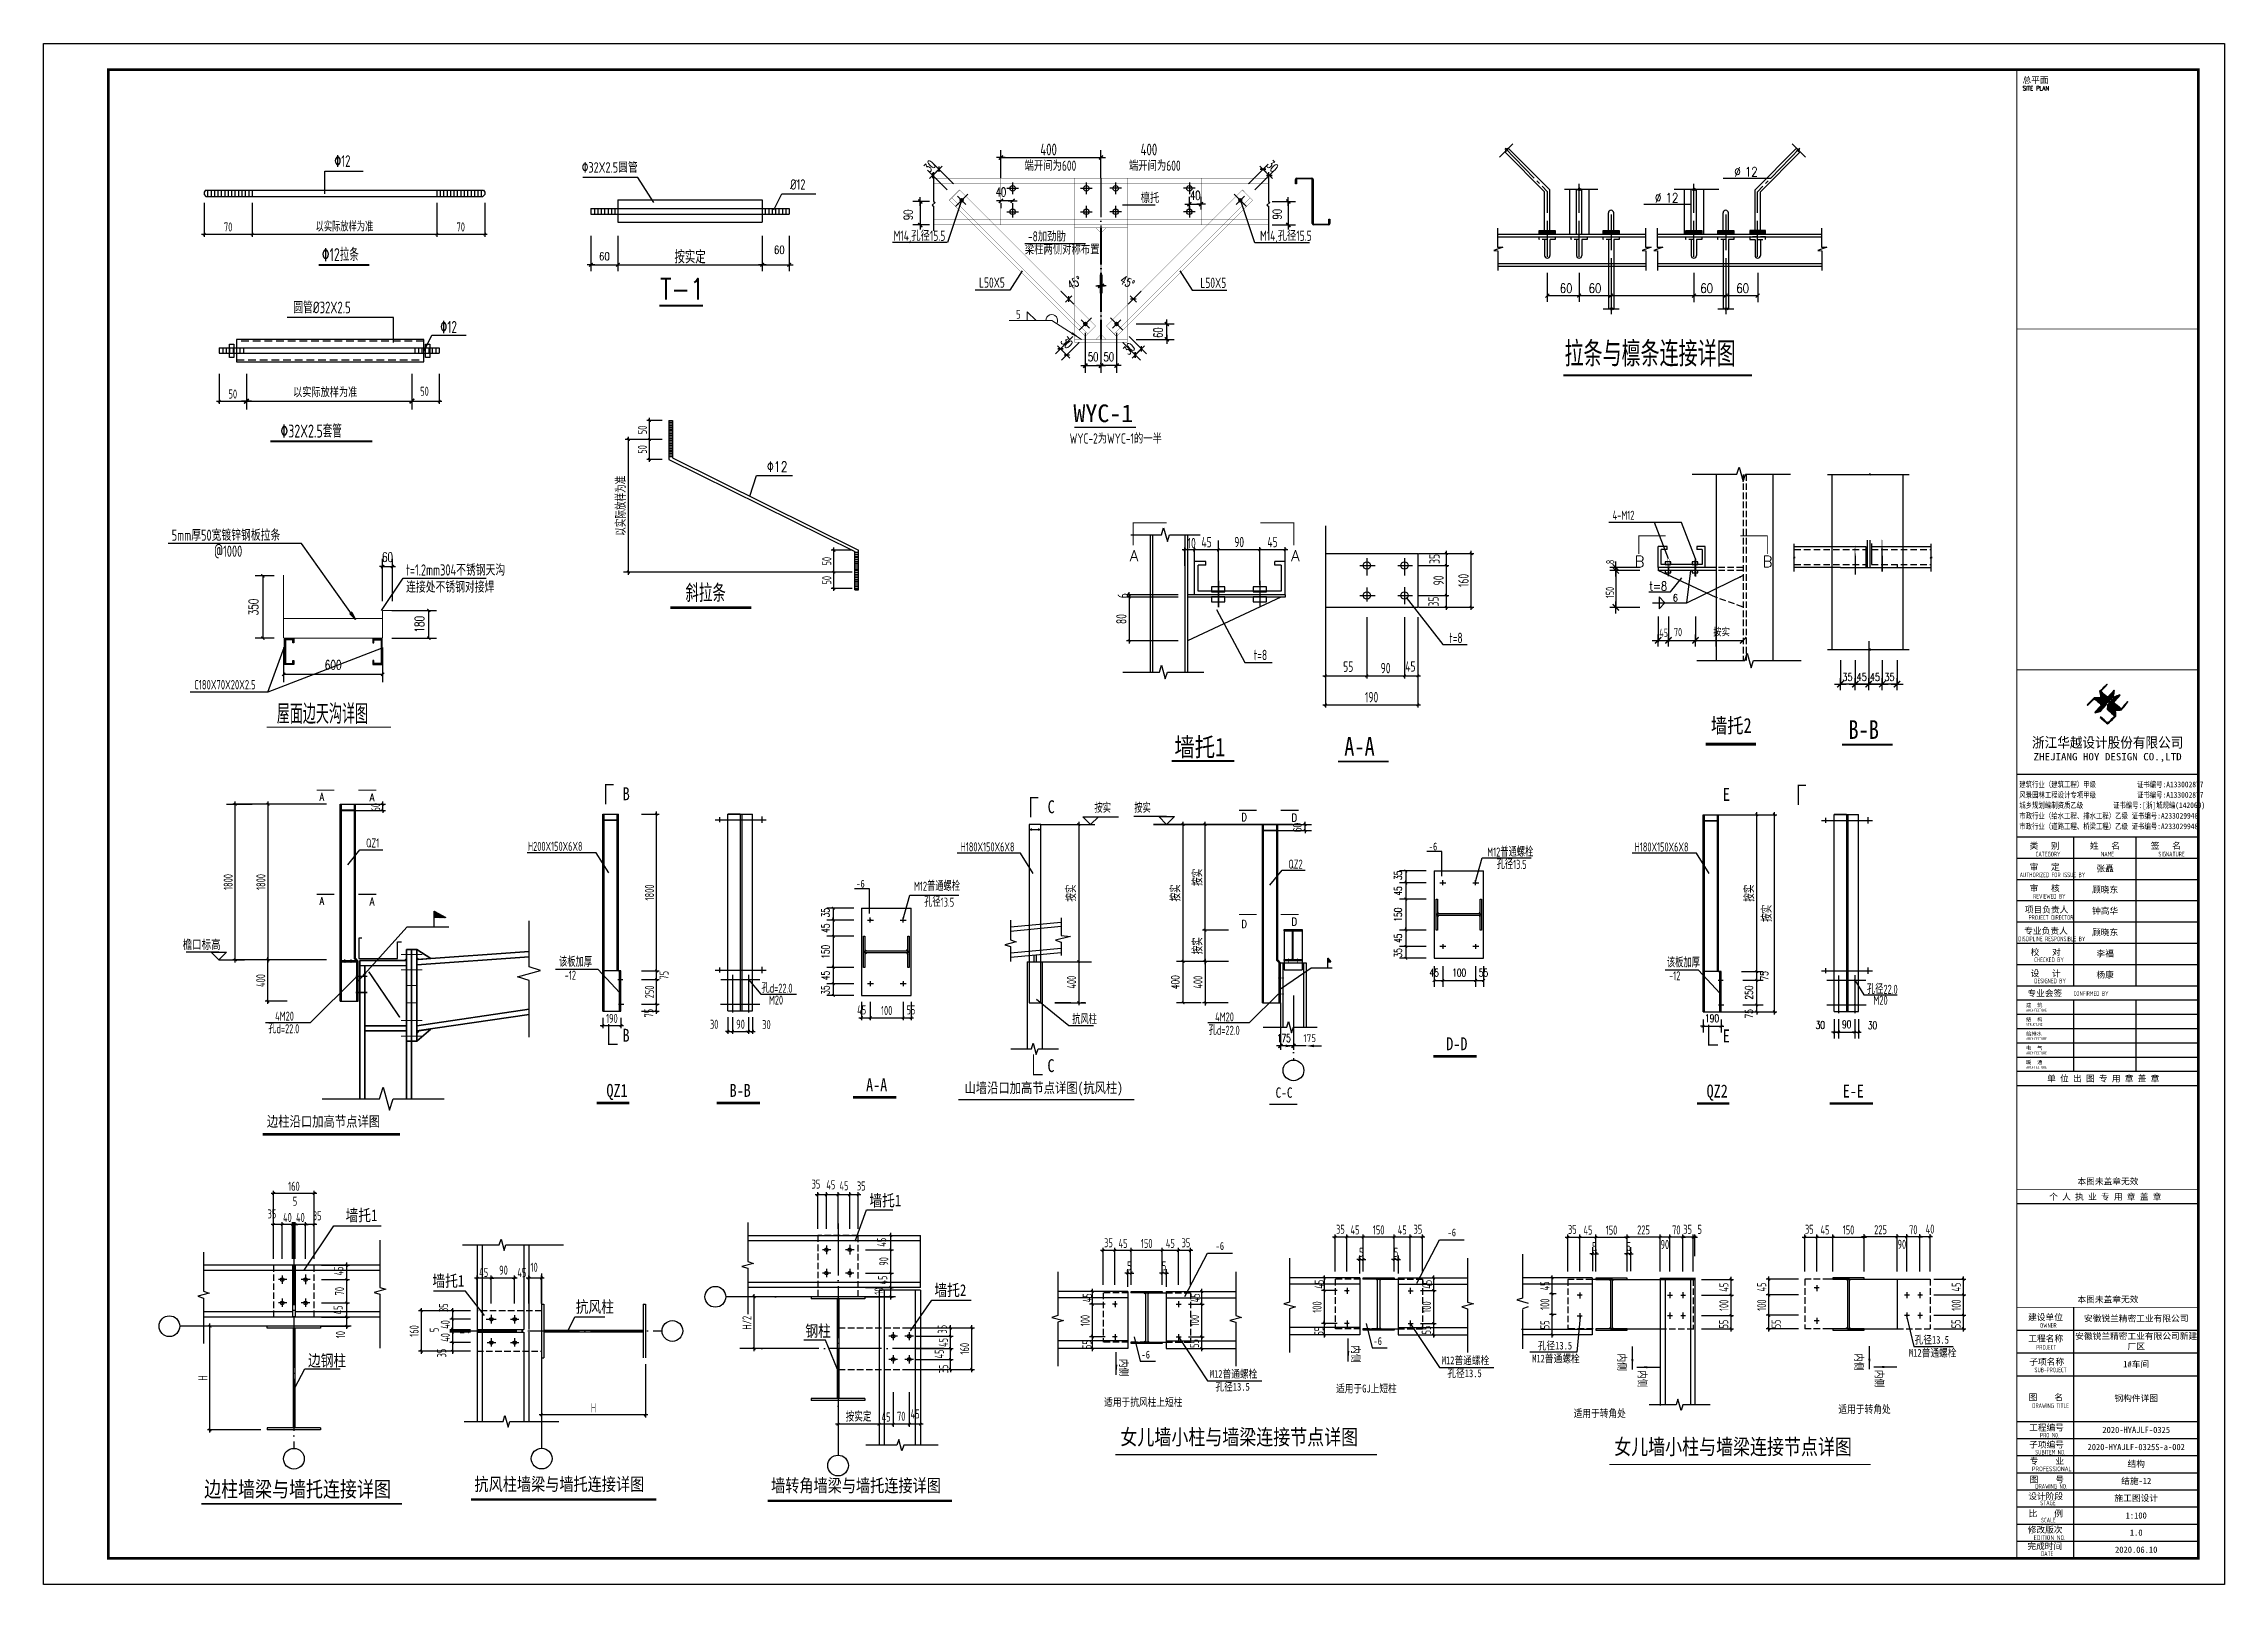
# Model space of a CAD drawing. Extents: x 293620 to 503924, y -252071 to 755100.
# Drawn here: x 397349 to 481449, y -252071 to -192671 of the extents above; entities that cross this region are included whole.
import ezdxf
from ezdxf.enums import TextEntityAlignment as Align

# ---------------------------------------------------------------- set-up
doc = ezdxf.new("R2010")
doc.units = 0
doc.header["$LTSCALE"] = 1000
doc.header["$MEASUREMENT"] = 0
for name, pattern in [('3', [38, 30, -3, 2, -3]), ('CENTER2', [28.575, 19.05, -3.175, 3.175, -3.175]), ('DASH', [0.35, 0.25, -0.1]), ('DOTE', [2.42, 2, -0.2, 0.02, -0.2]), ('HIDDEN', [0.375, 0.25, -0.125]), ('HIDDEN2', [0.45, 0.3, -0.15])]:
    doc.linetypes.add(name, pattern=pattern)
doc.layers.get('Defpoints').update_dxf_attribs({"color": 250})
for name, color, linetype in [('03', 3, 'Continuous'), ('1', 7, 'Continuous'), ('18', 2, 'Continuous'), ('2', 2, 'Continuous'), ('3', 3, 'Continuous'), ('3T_WOOD', 21, 'Continuous'), ('AXIS', 171, 'Continuous'), ('AXIS_TEXT', 7, 'Continuous'), ('BALCONY', 6, 'Continuous'), ('COLUMN', 9, 'Continuous'), ('C型钢', 6, 'Continuous'), ('dim', 7, 'Continuous'), ('DIM1', 3, 'Continuous'), ('DOTE', 14, 'DOTE'), ('OTHER', 7, 'Continuous'), ('PUB_DIM', 171, 'Continuous'), ('PUB_TEXT', 7, 'Continuous'), ('PUB_TEXT @ 1', 7, 'Continuous'), ('PUB_TITLE', 171, 'Continuous'), ('TEXT', 7, 'Continuous'), ('TK', 4, 'Continuous'), ('中粗线', 2, 'Continuous'), ('图层1', 8, 'Continuous'), ('水平支撑', 4, 'Continuous'), ('细线', 7, 'Continuous')]:
    doc.layers.add(name, color=color, linetype=linetype)
for name, color, linetype, lineweight in [('10', 7, 'Continuous', 35), ('112', 9, 'Continuous', 18), ('12', 2, 'Continuous', 35), ('15', 3, 'Continuous', 35), ('焊缝标注', 9, 'Continuous', 18), ('螺栓孔标注', 9, 'Continuous', 18)]:
    doc.layers.add(name, color=color, linetype=linetype, lineweight=lineweight)
doc.styles.add('-宋体', font='', dxfattribs={"width": 0.8})
doc.styles.add('_HZDX', font='txt.shx', dxfattribs={"width": 0.8, "bigfont": 'HZDX.shx'})
doc.styles.add('_HZTXT', font='txt.shx', dxfattribs={"width": 0.8, "bigfont": 'hztxt.shx'})
doc.styles.add('_TSSDENG', font='TSSDENG', dxfattribs={"width": 0.666667})
doc.styles.add('COMP', font='COMPLEX.shx', dxfattribs={"bigfont": 'hztxt'})
doc.styles.add('DIM_FONT', font='SIMPLEX', dxfattribs={"width": 0.7, "bigfont": 'GBCBIG'})
doc.styles.add('HT', font='simhei.ttf', dxfattribs={"width": 0.8})
doc.styles.add('HZTXT', font='tssdeng.shx', dxfattribs={"width": 0.7, "bigfont": 'hztxt.shx'})
doc.styles.add('HZTXT1', font='romans__.ttf', dxfattribs={"width": 0.75, "bigfont": 'HZTXT.SHX'})
doc.styles.add('ROMANS', font='romans__.ttf', dxfattribs={"width": 0.65, "height": 231.275})
doc.styles.get("Standard").update_dxf_attribs({"font": 'gbenor.shx', "bigfont": 'gbcbig.shx'})
doc.styles.add('TSSD_Dimension', font='Tssdeng.shx', dxfattribs={"width": 0.7, "bigfont": 'hztxt.shx'})
doc.styles.add('TSSD_Label', font='Tssdeng.shx', dxfattribs={"width": 0.7, "bigfont": 'hztxt.shx'})
doc.styles.add('TSSD_REIN', font='tssdeng.shx', dxfattribs={"width": 0.7, "bigfont": 'tssdchn.shx'})
doc.styles.add('图签宋体', font='', dxfattribs={"height": 300})
doc.styles.add('图签黑体', font='simhei.ttf', dxfattribs={"height": 550})
doc.styles.get('-宋体').set_extended_font_data('SimSun')
doc.styles.get('图签宋体').set_extended_font_data('NSimSun')
doc.dimstyles.new('DIMA', dxfattribs={"dimtxt": 300, "dimasz": 150, "dimexe": 150, "dimexo": 100, "dimgap": 50, "dimtad": 1, "dimdec": 0, "dimzin": 0, "dimdsep": 46, "dimtxsty": 'DIM_FONT', "dimblk": 'ARCHTICK', "dimcen": 0.09, "dimdle": 150, "dimclrt": 3, "dimadec": 0, "dimazin": 0, "dimtfac": 1, "dimtdec": 0, "dimtmove": 2, "dimatfit": 3, "dimldrblk": 'ARCHTICK', "dimfxl": 0, "dimtolj": 1, "dimtzin": 0, "dimarcsym": 0})
doc.dimstyles.new('dimb', dxfattribs={"dimtxt": 300, "dimasz": 300, "dimexe": 250, "dimexo": 300, "dimgap": 150, "dimtad": 1, "dimdec": 0, "dimzin": 0, "dimdsep": 46, "dimtxsty": 'Standard', "dimcen": 0.09, "dimse1": 1, "dimse2": 1, "dimclrt": 7, "dimadec": 1, "dimazin": 0, "dimtfac": 1, "dimtdec": 0, "dimtix": 1, "dimtmove": 2, "dimatfit": 3, "dimfxl": 0, "dimtolj": 1, "dimtzin": 0, "dimarcsym": 0})
doc.dimstyles.new('DIMN', dxfattribs={"dimtxt": 300, "dimasz": 100, "dimexe": 250, "dimexo": 300, "dimgap": 150, "dimtad": 1, "dimdec": 0, "dimzin": 0, "dimdsep": 46, "dimtxsty": 'DIM_FONT', "dimblk": 'ARCHTICK', "dimcen": 0.09, "dimclrt": 7, "dimazin": 2, "dimtfac": 1, "dimtdec": 0, "dimtix": 1, "dimtmove": 2, "dimatfit": 3, "dimfxl": 0, "dimtolj": 1, "dimtzin": 0, "dimarcsym": 0})
doc.dimstyles.new('TSSD_100_100', dxfattribs={"dimtxt": 350, "dimasz": 100, "dimexe": 100, "dimexo": 250, "dimgap": 100, "dimtad": 1, "dimdec": 0, "dimzin": 0, "dimdsep": 46, "dimtxsty": 'TSSD_Dimension', "dimblk": 'ARCHTICK', "dimblk1": 'ARCHTICK', "dimblk2": 'ARCHTICK', "dimcen": 0, "dimdle": 100, "dimclrt": 7, "dimadec": 0, "dimazin": 0, "dimtfac": 1, "dimtdec": 0, "dimtix": 1, "dimtmove": 2, "dimatfit": 3, "dimfxl": 0, "dimtolj": 1, "dimtzin": 0, "dimarcsym": 0})
doc.dimstyles.new('TSSD_20_100', dxfattribs={"dimtxt": 350, "dimasz": 100, "dimexe": 100, "dimexo": 250, "dimgap": 100, "dimtad": 1, "dimdec": 0, "dimlfac": 0.2, "dimzin": 0, "dimdsep": 46, "dimtxsty": 'TSSD_Dimension', "dimblk": 'ARCHTICK', "dimblk1": 'ARCHTICK', "dimblk2": 'ARCHTICK', "dimcen": 0, "dimdle": 100, "dimclrt": 7, "dimadec": 0, "dimazin": 0, "dimtfac": 1, "dimtdec": 0, "dimtix": 1, "dimtmove": 2, "dimatfit": 3, "dimfxl": 0, "dimtolj": 1, "dimtzin": 0, "dimarcsym": 0})

msp = doc.modelspace()

# ---------------------------------------------------------------- texts
for s, height, style, width, p in [('4-M12', 345.64, 'HZTXT', 0.7, (457854.1, -211025.4)), ('t=8', 345.64, 'HZTXT1', 0.8, (459274.5, -213758.1)), ('6', 288, 'HZTXT1', 0.8, (460181.7, -214180.7)), ('45', 320, '_TSSDENG', 0.666667, (459653.6, -215545.6)), ('70', 320, '_TSSDENG', 0.666667, (460221.8, -215517.6)), ('按实', 288.04, 'HZTXT1', 0.8, (461735.4, -215491.9)), ('35', 288.04, 'HZTXT1', 0.8, (466714.8, -217235.8)), ('45', 288.04, 'HZTXT1', 0.8, (467263.9, -217235.8)), ('45', 288.04, 'HZTXT1', 0.8, (467775.7, -217235.8)), ('35', 288.04, 'HZTXT1', 0.8, (468337.4, -217235.8))]:
    msp.add_text(s, height=height, dxfattribs=dict(style=style, width=width)).set_placement(p)
at = {"style": '_TSSDENG', "width": 0.666667}
for s, p in [('8', (457926.7, -212740.6)), ('150', (457913.2, -214049.7))]:
    msp.add_text(s, height=320, rotation=90, dxfattribs=at).set_placement(p)
at = {"style": 'COMP'}
for tag, p in [('A', (439404.1, -212413.8)), ('A', (445624.4, -212413.8)), ('B', (458893.7, -212638.3)), ('B', (463828.4, -212638.3))]:
    msp.add_attdef(tag, text='', height=432, dxfattribs=at).set_placement(p, align=Align.MIDDLE)
at = {"layer": '1', "linetype": 'Continuous', "style": 'TSSD_REIN', "width": 0.7}
for p in [(444017.2, -216441.2), (451554.2, -215782.7)]:
    msp.add_text('t=8', height=400, dxfattribs=at).set_placement(p)
at = {"layer": 'PUB_DIM', "style": 'TSSD_REIN', "width": 0.7}
msp.add_text('以实际放样为准', height=388.8, dxfattribs=at).set_placement((406969.2, -206302.7, -1438.4))
at = {"layer": 'PUB_DIM'}
for s, height, style, width, p in [('A', 300, 'DIM_FONT', 0.8, (408079.8, -221711.3)), ('A', 300, 'DIM_FONT', 0.8, (410013.6, -221732.2)), ('D', 300, 'DIM_FONT', 0.8, (443647.3, -222491.8)), ('D', 300, 'DIM_FONT', 0.8, (445581, -222512.8)), ('A', 300, 'DIM_FONT', 0.8, (408079.8, -225723.9)), ('A', 300, 'DIM_FONT', 0.8, (410013.6, -225744.8)), ('D', 300, 'DIM_FONT', 0.8, (443647.3, -226610.2)), ('D', 300, 'DIM_FONT', 0.8, (445581, -226525.4)), ('檐口标高', 400, 'TSSD_REIN', 0.7, (403442.9, -227391.7))]:
    msp.add_text(s, height=height, dxfattribs=dict(at, style=style, width=width)).set_placement(p, align=Align.MIDDLE)
at = {"layer": 'PUB_TEXT'}
for s, height, style, width, p in [('\x8212', 450, 'TSSD_REIN', 0.7, (408556.9, -197422.5, -1438.4)), ('圆管%%c32X2.5', 450, 'TSSD_REIN', 0.7, (406975.9, -203066.6, -1438.4)), ('\x8212', 388.88, '_HZTXT', 0.8, (425243.3, -209174.8)), ('斜拉条', 680.53, '_HZDX', 0.8, (422104.2, -214195.5)), ('墙托2', 576, '-宋体', 0.8, (461646.7, -219247.4)), ('墙托1', 720, '-宋体', 0.8, (440956.2, -220149.9)), ('A-A', 720, '-宋体', 0.8, (447507.3, -220121.8)), ('B-B', 720, '-宋体', 0.8, (466950.5, -219475.1)), ('B', 500, '-宋体', 0.8, (419682.5, -221840.8)), ('C', 500, '-宋体', 0.8, (436069.2, -222341.6)), ('E', 500, '-宋体', 0.8, (462110.3, -221865.5)), ('QZ1', 350, 'TSSD_REIN', 0.7, (409786.8, -223662.9)), ('H200X150X6X8', 350, 'TSSD_REIN', 0.7, (416025.3, -223793.1)), ('H180X150X6X8', 350, 'TSSD_REIN', 0.7, (432709.4, -223814.5)), ('-6', 300, '-宋体', 0.8, (450766.6, -223773.1)), ('M12普通螺栓', 350, 'TSSD_REIN', 0.7, (453020.6, -224013.5)), ('H180X150X6X8', 350, 'TSSD_REIN', 0.7, (458702.7, -223817.8)), ('QZ2', 350, 'TSSD_REIN', 0.7, (445354.2, -224479.2)), ('孔径13.5', 350, 'TSSD_REIN', 0.7, (453384.8, -224488.8)), ('-6', 300, '-宋体', 0.8, (428687.6, -225207.7)), ('孔径13.5', 350, 'TSSD_REIN', 0.7, (431305.7, -225945.8)), ('该板加厚', 350, 'TSSD_REIN', 0.7, (417226.2, -228256.8)), ('该板加厚', 350, 'TSSD_REIN', 0.7, (459948.8, -228281.4)), ('-12', 350, 'TSSD_REIN', 0.7, (417444.3, -228759.2)), ('-12', 350, 'TSSD_REIN', 0.7, (460036.9, -228783.8)), ('孔d=22.0', 350, 'TSSD_REIN', 0.7, (425031.9, -229261.8)), ('M20', 350, 'TSSD_REIN', 0.7, (425319.7, -229719.8)), ('孔径22.0', 350, 'TSSD_REIN', 0.7, (467663.6, -229305.1)), ('M20', 350, 'TSSD_REIN', 0.7, (467915.6, -229727.3)), ('4M20', 350, 'TSSD_REIN', 0.7, (406278.3, -230338.8)), ('抗风柱', 350, 'TSSD_REIN', 0.7, (437013.6, -230468.3)), ('4M20', 350, 'TSSD_REIN', 0.7, (442529.1, -230370.5)), ('孔d=22.0', 350, 'TSSD_REIN', 0.7, (406010.8, -230825.6)), ('B', 500, '-宋体', 0.8, (419674.5, -231152.4)), ('孔d=22.0', 350, 'TSSD_REIN', 0.7, (442277.5, -230884.3)), ('D-D', 500, '-宋体', 0.8, (451441.1, -231478.5)), ('E', 500, '-宋体', 0.8, (462102.3, -231177)), ('C', 500, '-宋体', 0.8, (436061.2, -232321.4)), ('QZ1', 500, '-宋体', 0.8, (419054.4, -233276.4)), ('B-B', 500, '-宋体', 0.8, (423804.2, -233276.4)), ('A-A', 500, '-宋体', 0.8, (429066.6, -233062)), ('山墙沿口加高节点详图(抗风柱)', 400, '-宋体', 0.8, (432861.8, -233128)), ('C-C', 400, '-宋体', 0.8, (444859.2, -233311.9)), ('QZ2', 500, '-宋体', 0.8, (461482.2, -233301)), ('E-E', 500, '-宋体', 0.8, (466731.5, -233301)), ('边柱沿口加高节点详图', 400, '-宋体', 0.8, (405960, -234422.9)), ('墙托1', 450, '-宋体', 0.8, (429193, -237494.5)), ('墙托1', 450, '-宋体', 0.8, (408994.5, -238066.3)), ('-6', 300, '-宋体', 0.8, (451489.7, -238654.2)), ('-6', 300, '-宋体', 0.8, (442544.7, -239175.7)), ('墙托1', 450, '-宋体', 0.8, (412344.2, -240595)), ('墙托2', 450, '-宋体', 0.8, (431703.8, -240951.9)), ('抗风柱', 450, '-宋体', 0.8, (417870, -241593.2)), ('钢柱', 450, '-宋体', 0.8, (426725.3, -242524.1)), ('-6', 300, '-宋体', 0.8, (448633.7, -242841.6)), ('孔径13.5', 300, '-宋体', 0.8, (454969.5, -243016.2)), ('M12普通螺栓', 300, '-宋体', 0.8, (469285.3, -243292.6)), ('孔径13.5', 300, '-宋体', 0.8, (469501.4, -242791.7)), ('边钢柱', 450, '-宋体', 0.8, (407544.2, -243665.1)), ('-6', 300, '-宋体', 0.8, (439688.6, -243363.1)), ('M12普通螺栓', 300, '-宋体', 0.8, (442322.8, -244106.5)), ('M12普通螺栓', 300, '-宋体', 0.8, (451267.9, -243585)), ('孔径13.5', 300, '-宋体', 0.8, (451483.9, -244082.6)), ('M12普通螺栓', 300, '-宋体', 0.8, (454753.5, -243517.1)), ('孔径13.5', 300, '-宋体', 0.8, (442538.8, -244604.1)), ('适用于GJ上短柱', 300, '-宋体', 0.8, (447190.9, -244672.3)), ('适用于抗风柱上短柱', 300, '-宋体', 0.8, (438245.8, -245193.8)), ('适用于转角处', 300, '-宋体', 0.8, (456352.6, -245628.6)), ('适用于转角处', 300, '-宋体', 0.8, (466564.7, -245467.6)), ('女儿墙小柱与墙梁连接节点详图', 600, '-宋体', 0.8, (438876.3, -246690.3)), ('女儿墙小柱与墙梁连接节点详图', 600, '-宋体', 0.8, (457918.4, -247065.4)), ('边柱墙梁与墙托连接详图', 600, '-宋体', 0.8, (403540.9, -248700.4)), ('抗风柱墙梁与墙托连接详图', 500, '-宋体', 0.8, (413965.7, -248458.5)), ('墙转角墙梁与墙托连接详图', 500, '-宋体', 0.8, (425404.4, -248510.7))]:
    msp.add_text(s, height=height, dxfattribs=dict(at, style=style, width=width)).set_placement(p)
at = {"layer": 'PUB_TEXT', "linetype": 'Continuous', "style": 'TSSD_REIN', "width": 0.7}
for s, height, p in [('\x8212拉条', 500, (408077.3, -201055.2, -1438.4)), ('\x8212', 466.56, (412640.2, -203828.9, -1438.4)), ('\x8232X2.5套管', 500, (406481.7, -207857.5, -1438.4))]:
    msp.add_text(s, height=height, dxfattribs=at).set_placement(p)
at = {"layer": 'PUB_TEXT', "style": 'TSSD_REIN', "width": 0.7}
msp.add_text('M12普通螺栓', height=350, dxfattribs=at).set_placement((430912.7, -225436.5), align=Align.BOTTOM_LEFT)
at = {"layer": 'PUB_TEXT', "style": '-宋体', "width": 0.8}
for p in [(447802, -242851.7), (438857, -243373.2), (458068.3, -243168), (458854.3, -243807), (467208.2, -243159.4), (467994.2, -243798.4)]:
    msp.add_text('内侧', height=300, rotation=270, dxfattribs=at).set_placement(p)
at = {"layer": 'TEXT', "style": 'TSSD_REIN', "width": 0.7}
for p in [(437872.2, -222427), (439409.1, -222427)]:
    msp.add_text('按实', height=350, dxfattribs=at).set_placement(p, align=Align.BOTTOM_LEFT)

# ---------------------------------------------------------------- blocks, each defined once
blk = doc.blocks.new('_DIMX')
blk.add_line((-150, 0), (150, 0))
at = {"const_width": 50}
blk.add_lwpolyline([(-70, -70), (70, 70)], dxfattribs=at)
blk = doc.blocks.new('*D549')
at = {"layer": 'Defpoints', "color": 0}
for p in [(8820234, 16772955, 2400), (8820552, 16772636), (8819284, 16772004)]:
    blk.add_point(p, dxfattribs=at)
at = {"layer": 'PUB_DIM', "color": 0, "lineweight": -2}
for p, q in [((8819916, 16772636), (8819018, 16771739)), ((8820234, 16772318), (8819337, 16771421)), ((8819282, 16772005), (8819281, 16772006)), ((8819602, 16771686), (8819284, 16772004)), ((8819603, 16771685), (8819604, 16771684))]:
    blk.add_line(p, q, dxfattribs=at)
at = {"layer": 'PUB_DIM', "color": 0, "lineweight": -2, "xscale": 1.5, "yscale": 1.5, "zscale": 1.5}
for p, rotation in [((8819284, 16772004), 314.999258170316), ((8819602, 16771686), 134.999258170316)]:
    blk.add_blockref('_DIMX', p, dxfattribs=dict(at, rotation=rotation))
at = {"layer": 'PUB_DIM', "color": 7, "insert": (8819602, 16772322), "char_height": 450, "attachment_point": 5, "rotation": 314.99926, "style": 'DIM_FONT'}
blk.add_mtext('\\A1;30', dxfattribs=at)
blk = doc.blocks.new('_ArchTick')
at = {"color": 0, "linetype": 'ByBlock', "const_width": 0.4}
blk.add_lwpolyline([(-0.5, -0.5), (0.5, 0.5)], dxfattribs=at)
blk = doc.blocks.new('*D550')
at = {"layer": 'Defpoints', "color": 0}
for p in [(8822153, 16772636), (8822471, 16772955, 2400), (8823422, 16772004)]:
    blk.add_point(p, dxfattribs=at)
at = {"layer": 'PUB_DIM', "color": 0, "lineweight": -2}
for p, q in [((8822471, 16772318), (8823369, 16771421)), ((8822790, 16772636), (8823687, 16771739)), ((8823103, 16771685), (8823102, 16771684)), ((8823104, 16771686), (8823422, 16772004)), ((8823423, 16772005), (8823424, 16772006))]:
    blk.add_line(p, q, dxfattribs=at)
at = {"layer": 'PUB_DIM', "color": 0, "lineweight": -2, "xscale": 1.5, "yscale": 1.5, "zscale": 1.5}
for p, rotation in [((8823422, 16772004), 225.000741829684), ((8823104, 16771686), 45.000741829684)]:
    blk.add_blockref('_DIMX', p, dxfattribs=dict(at, rotation=rotation))
at = {"layer": 'PUB_DIM', "color": 7, "insert": (8822786, 16772004), "char_height": 450, "attachment_point": 5, "rotation": 45.00074, "style": 'DIM_FONT'}
blk.add_mtext('\\A1;30', dxfattribs=at)
blk = doc.blocks.new('*D551')
at = {"layer": 'Defpoints', "color": 0}
for p in [(8821308, 16776228, 2400), (8818984, 16775265, 2400), (8820718, 16775141), (8821308, 16772942, 2400)]:
    blk.add_point(p, dxfattribs=at)
at = {"layer": 'PUB_DIM', "color": 0, "lineweight": -2}
for p, q in [((8821308, 16775778), (8821308, 16774844)), ((8819302, 16774947), (8819963, 16774287))]:
    blk.add_line(p, q, dxfattribs=at)
blk.add_arc((8821308, 16772942), 2277, 90.03774, 134.96222, dxfattribs=at)
at = {"layer": 'PUB_DIM', "color": 0, "lineweight": -2, "xscale": 1.5, "yscale": 1.5, "zscale": 1.5}
for p, rotation in [((8819698, 16774552), 224.9810914157021), ((8821308, 16775219), 0.01887092001580544)]:
    blk.add_blockref('_DIMX', p, dxfattribs=dict(at, rotation=rotation))
at = {"layer": 'PUB_DIM', "color": 7, "insert": (8820003, 16775382), "char_height": 450, "attachment_point": 5, "rotation": 28.13251, "style": 'DIM_FONT'}
blk.add_mtext('\\A1;45°', dxfattribs=at)
blk = doc.blocks.new('*D552')
at = {"layer": 'Defpoints', "color": 0}
for p in [(8821398, 16776228, 2400), (8821987, 16775141), (8823721, 16775265, 2400), (8821398, 16772942, 2400)]:
    blk.add_point(p, dxfattribs=at)
at = {"layer": 'PUB_DIM', "color": 0, "lineweight": -2}
for p, q in [((8821398, 16775778), (8821398, 16774844)), ((8823403, 16774947), (8822743, 16774287))]:
    blk.add_line(p, q, dxfattribs=at)
blk.add_arc((8821398, 16772942), 2277, 45.03778, 89.96226, dxfattribs=at)
at = {"layer": 'PUB_DIM', "color": 0, "lineweight": -2, "xscale": 1.5, "yscale": 1.5, "zscale": 1.5}
for p, rotation in [((8821398, 16775219), 179.9811290800657), ((8823008, 16774552), 315.0189085842293)]:
    blk.add_blockref('_DIMX', p, dxfattribs=dict(at, rotation=rotation))
at = {"layer": 'PUB_DIM', "color": 7, "insert": (8822703, 16775416), "char_height": 450, "attachment_point": 5, "rotation": 332.19262, "style": 'DIM_FONT'}
blk.add_mtext('\\A1;45°', dxfattribs=at)
blk = doc.blocks.new('*D554')
at = {"layer": 'Defpoints', "color": 0}
for p in [(8821353, 16781786), (8816232, 16780286, 2400), (8821353, 16780286)]:
    blk.add_point(p, dxfattribs=at)
at = {"layer": 'PUB_DIM', "color": 0, "lineweight": -2}
for p, q in [((8816232, 16780736), (8816232, 16782161)), ((8821353, 16780736), (8821353, 16782161)), ((8816233, 16781786), (8821351, 16781786))]:
    blk.add_line(p, q, dxfattribs=at)
at = {"layer": 'PUB_DIM', "color": 0, "lineweight": -2, "xscale": 1.5, "yscale": 1.5, "zscale": 1.5, "rotation": 180}
blk.add_blockref('_DIMX', (8816232, 16781786), dxfattribs=at)
at = {"layer": 'PUB_DIM', "color": 0, "lineweight": -2, "xscale": 1.5, "yscale": 1.5, "zscale": 1.5}
blk.add_blockref('_DIMX', (8821353, 16781786), dxfattribs=at)
blk = doc.blocks.new('*D555')
at = {"layer": 'Defpoints', "color": 0}
for p in [(8813061, 16781188), (8814119, 16780130), (8813801, 16779812)]:
    blk.add_point(p, dxfattribs=at)
at = {"layer": 'PUB_DIM', "color": 0, "lineweight": -2}
for p, q in [((8813483, 16780130), (8812478, 16781135)), ((8812743, 16780870), (8813061, 16781188)), ((8813801, 16780449), (8812796, 16781454)), ((8813062, 16781190), (8813063, 16781191)), ((8812742, 16780869), (8812741, 16780868))]:
    blk.add_line(p, q, dxfattribs=at)
at = {"layer": 'PUB_DIM', "color": 0, "lineweight": -2, "xscale": 1.5, "yscale": 1.5, "zscale": 1.5}
for p, rotation in [((8812743, 16780870), 45.0000000001677), ((8813061, 16781188), 225.0000000001677)]:
    blk.add_blockref('_DIMX', p, dxfattribs=dict(at, rotation=rotation))
at = {"layer": 'PUB_DIM', "color": 7, "insert": (8812584, 16781348), "char_height": 450, "attachment_point": 5, "rotation": 45, "style": 'DIM_FONT'}
blk.add_mtext('\\A1;30', dxfattribs=at)
blk = doc.blocks.new('*D556')
at = {"layer": 'Defpoints', "color": 0}
for p in [(8813033, 16779536), (8812106, 16778336), (8813033, 16778336)]:
    blk.add_point(p, dxfattribs=at)
at = {"layer": 'PUB_DIM', "color": 0, "lineweight": -2}
for p, q in [((8812583, 16779536), (8811731, 16779536)), ((8812106, 16779535), (8812106, 16778338)), ((8812583, 16778336), (8811731, 16778336))]:
    blk.add_line(p, q, dxfattribs=at)
at = {"layer": 'PUB_DIM', "color": 0, "lineweight": -2, "xscale": 1.5, "yscale": 1.5, "zscale": 1.5}
for p, rotation in [((8812106, 16779536), 90), ((8812106, 16778336), 270)]:
    blk.add_blockref('_DIMX', p, dxfattribs=dict(at, rotation=rotation))
at = {"layer": 'PUB_DIM', "color": 7, "insert": (8811483, 16778857), "char_height": 450, "attachment_point": 5, "rotation": 90, "style": 'DIM_FONT'}
blk.add_mtext('\\A1;90', dxfattribs=at)
blk = doc.blocks.new('*D557')
at = {"layer": 'Defpoints', "color": 0}
for p in [(8816232, 16779896), (8816832, 16779896), (8816232, 16779571)]:
    blk.add_point(p, dxfattribs=at)
at = {"layer": 'PUB_DIM', "color": 0, "lineweight": -2}
for p, q in [((8816232, 16779446), (8816232, 16779196)), ((8816830, 16779571), (8816233, 16779571)), ((8816832, 16779446), (8816832, 16779196))]:
    blk.add_line(p, q, dxfattribs=at)
at = {"layer": 'PUB_DIM', "color": 0, "lineweight": -2, "xscale": 1.5, "yscale": 1.5, "zscale": 1.5, "rotation": 180}
blk.add_blockref('_DIMX', (8816232, 16779571), dxfattribs=at)
at = {"layer": 'PUB_DIM', "color": 0, "lineweight": -2, "xscale": 1.5, "yscale": 1.5, "zscale": 1.5}
blk.add_blockref('_DIMX', (8816832, 16779571), dxfattribs=at)
at = {"layer": 'PUB_DIM', "color": 7, "insert": (8816232, 16780021), "char_height": 450, "attachment_point": 5, "style": 'DIM_FONT'}
blk.add_mtext('\\A1;40', dxfattribs=at)
blk = doc.blocks.new('*D558')
at = {"layer": 'Defpoints', "color": 0}
for p in [(8820552, 16773273), (8821353, 16773273), (8821353, 16771141)]:
    blk.add_point(p, dxfattribs=at)
at = {"layer": 'PUB_DIM', "color": 0, "lineweight": -2}
for p, q in [((8820552, 16772823), (8820552, 16770766)), ((8821353, 16772823), (8821353, 16770766)), ((8820551, 16771141), (8820549, 16771141)), ((8820552, 16771141), (8821353, 16771141)), ((8821354, 16771141), (8821356, 16771141))]:
    blk.add_line(p, q, dxfattribs=at)
at = {"layer": 'PUB_DIM', "color": 0, "lineweight": -2, "xscale": 1.5, "yscale": 1.5, "zscale": 1.5}
blk.add_blockref('_DIMX', (8820552, 16771141), dxfattribs=at)
at = {"layer": 'PUB_DIM', "color": 0, "lineweight": -2, "xscale": 1.5, "yscale": 1.5, "zscale": 1.5, "rotation": 180}
blk.add_blockref('_DIMX', (8821353, 16771141), dxfattribs=at)
at = {"layer": 'PUB_DIM', "color": 7, "insert": (8820953, 16771591), "char_height": 450, "attachment_point": 5, "style": 'DIM_FONT'}
blk.add_mtext('\\A1;50', dxfattribs=at)
blk = doc.blocks.new('*D559')
at = {"layer": 'Defpoints', "color": 0}
for p in [(8821353, 16773273), (8822153, 16773273), (8821353, 16771141)]:
    blk.add_point(p, dxfattribs=at)
at = {"layer": 'PUB_DIM', "color": 0, "lineweight": -2}
for p, q in [((8821353, 16772823), (8821353, 16770766)), ((8822153, 16772823), (8822153, 16770766)), ((8821351, 16771141), (8821350, 16771141)), ((8822153, 16771141), (8821353, 16771141)), ((8822155, 16771141), (8822156, 16771141))]:
    blk.add_line(p, q, dxfattribs=at)
at = {"layer": 'PUB_DIM', "color": 0, "lineweight": -2, "xscale": 1.5, "yscale": 1.5, "zscale": 1.5}
blk.add_blockref('_DIMX', (8821353, 16771141), dxfattribs=at)
at = {"layer": 'PUB_DIM', "color": 0, "lineweight": -2, "xscale": 1.5, "yscale": 1.5, "zscale": 1.5, "rotation": 180}
blk.add_blockref('_DIMX', (8822153, 16771141), dxfattribs=at)
at = {"layer": 'PUB_DIM', "color": 7, "insert": (8821753, 16771591), "char_height": 450, "attachment_point": 5, "style": 'DIM_FONT'}
blk.add_mtext('\\A1;50', dxfattribs=at)
blk = doc.blocks.new('*D560')
at = {"layer": 'Defpoints', "color": 0}
for p in [(8829644, 16781188), (8828586, 16780130), (8828905, 16779812)]:
    blk.add_point(p, dxfattribs=at)
at = {"layer": 'PUB_DIM', "color": 0, "lineweight": -2}
for p, q in [((8828905, 16780449), (8829910, 16781454)), ((8829223, 16780130), (8830228, 16781135)), ((8829643, 16781190), (8829642, 16781191)), ((8829963, 16780870), (8829644, 16781188)), ((8829964, 16780869), (8829965, 16780868))]:
    blk.add_line(p, q, dxfattribs=at)
at = {"layer": 'PUB_DIM', "color": 0, "lineweight": -2, "xscale": 1.5, "yscale": 1.5, "zscale": 1.5}
for p, rotation in [((8829644, 16781188), 315), ((8829963, 16780870), 135)]:
    blk.add_blockref('_DIMX', p, dxfattribs=dict(at, rotation=rotation))
at = {"layer": 'PUB_DIM', "color": 7, "insert": (8830122, 16781348), "char_height": 450, "attachment_point": 5, "rotation": 315, "style": 'DIM_FONT'}
blk.add_mtext('\\A1;30', dxfattribs=at)
blk = doc.blocks.new('*D561')
at = {"layer": 'Defpoints', "color": 0}
for p in [(8829653, 16779536), (8829653, 16778336), (8830937, 16778336)]:
    blk.add_point(p, dxfattribs=at)
at = {"layer": 'PUB_DIM', "color": 0, "lineweight": -2}
for p, q in [((8830103, 16779536), (8831312, 16779536)), ((8830937, 16779535), (8830937, 16778338)), ((8830103, 16778336), (8831312, 16778336))]:
    blk.add_line(p, q, dxfattribs=at)
at = {"layer": 'PUB_DIM', "color": 0, "lineweight": -2, "xscale": 1.5, "yscale": 1.5, "zscale": 1.5}
for p, rotation in [((8830937, 16779536), 90), ((8830937, 16778336), 270)]:
    blk.add_blockref('_DIMX', p, dxfattribs=dict(at, rotation=rotation))
at = {"layer": 'PUB_DIM', "color": 7, "insert": (8830364, 16778889), "char_height": 450, "attachment_point": 5, "rotation": 90, "style": 'DIM_FONT'}
blk.add_mtext('\\A1;90', dxfattribs=at)
blk = doc.blocks.new('*D562')
at = {"layer": 'Defpoints', "color": 0}
for p in [(8822703, 16773273), (8824723, 16773273), (8822703, 16772486)]:
    blk.add_point(p, dxfattribs=at)
at = {"layer": 'PUB_DIM', "color": 0, "lineweight": -2}
for p, q in [((8823153, 16773273), (8825098, 16773273)), ((8824723, 16772488), (8824723, 16773271)), ((8823153, 16772486), (8825098, 16772486))]:
    blk.add_line(p, q, dxfattribs=at)
at = {"layer": 'PUB_DIM', "color": 0, "lineweight": -2, "xscale": 1.5, "yscale": 1.5, "zscale": 1.5}
for p, rotation in [((8824723, 16773273), 90), ((8824723, 16772486), 270)]:
    blk.add_blockref('_DIMX', p, dxfattribs=dict(at, rotation=rotation))
at = {"layer": 'PUB_DIM', "color": 7, "insert": (8824273, 16772828), "char_height": 450, "attachment_point": 5, "rotation": 90, "style": 'DIM_FONT'}
blk.add_mtext('\\A1;60', dxfattribs=at)
blk = doc.blocks.new('_ARROW')
blk.add_solid([(0, 0), (-1, 0.1), (-1, -0.1)])
blk = doc.blocks.new('*D563')
at = {"layer": 'Defpoints', "color": 0}
for p in [(8826474, 16779400), (8825874, 16778679), (8826474, 16778679)]:
    blk.add_point(p, dxfattribs=at)
at = {"layer": 'PUB_DIM', "color": 0, "lineweight": -2}
for p, q in [((8825872, 16779400), (8825871, 16779400)), ((8825874, 16779129), (8825874, 16779775)), ((8825874, 16779400), (8826474, 16779400)), ((8826474, 16779129), (8826474, 16779775)), ((8826475, 16779400), (8826477, 16779400))]:
    blk.add_line(p, q, dxfattribs=at)
at = {"layer": 'PUB_DIM', "color": 0, "lineweight": -2, "xscale": 1.5, "yscale": 1.5, "zscale": 1.5}
blk.add_blockref('_DIMX', (8825874, 16779400), dxfattribs=at)
at = {"layer": 'PUB_DIM', "color": 0, "lineweight": -2, "xscale": 1.5, "yscale": 1.5, "zscale": 1.5, "rotation": 180}
blk.add_blockref('_DIMX', (8826474, 16779400), dxfattribs=at)
at = {"layer": 'PUB_DIM', "color": 7, "insert": (8826174, 16779850), "char_height": 450, "attachment_point": 5, "style": 'DIM_FONT'}
blk.add_mtext('\\A1;40', dxfattribs=at)
blk = doc.blocks.new('*D658')
at = {"layer": 'Defpoints', "color": 0}
for p in [(412512, -198562), (414360, -198562), (414360, -200015)]:
    blk.add_point(p, dxfattribs=at)
at = {"layer": 'PUB_DIM', "color": 0, "lineweight": -2}
for p, q in [((412512, -198812), (412512, -200115)), ((414360, -198812), (414360, -200115)), ((412412, -200015), (414460, -200015))]:
    blk.add_line(p, q, dxfattribs=at)
at = {"layer": 'PUB_DIM', "color": 0, "lineweight": -2, "xscale": 100, "yscale": 100, "zscale": 100, "rotation": 180}
blk.add_blockref('_ArchTick', (412512, -200015), dxfattribs=at)
at = {"layer": 'PUB_DIM', "color": 0, "lineweight": -2, "xscale": 100, "yscale": 100, "zscale": 100}
blk.add_blockref('_ArchTick', (414360, -200015), dxfattribs=at)
at = {"layer": 'PUB_DIM', "color": 7, "insert": (413436, -199740), "char_height": 350, "attachment_point": 5, "style": 'TSSD_REIN'}
blk.add_mtext('\\A1;70', dxfattribs=at)
blk = doc.blocks.new('*D659')
at = {"layer": 'Defpoints', "color": 0}
for p in [(403541, -198562), (405389, -198562), (405389, -200015)]:
    blk.add_point(p, dxfattribs=at)
at = {"layer": 'PUB_DIM', "color": 0, "lineweight": -2}
for p, q in [((403541, -198812), (403541, -200115)), ((405389, -198812), (405389, -200115)), ((403441, -200015), (405489, -200015))]:
    blk.add_line(p, q, dxfattribs=at)
at = {"layer": 'PUB_DIM', "color": 0, "lineweight": -2, "xscale": 100, "yscale": 100, "zscale": 100, "rotation": 180}
blk.add_blockref('_ArchTick', (403541, -200015), dxfattribs=at)
at = {"layer": 'PUB_DIM', "color": 0, "lineweight": -2, "xscale": 100, "yscale": 100, "zscale": 100}
blk.add_blockref('_ArchTick', (405389, -200015), dxfattribs=at)
at = {"layer": 'PUB_DIM', "color": 7, "insert": (404465, -199740), "char_height": 350, "attachment_point": 5, "style": 'TSSD_REIN'}
blk.add_mtext('\\A1;70', dxfattribs=at)
blk = doc.blocks.new('*D660')
at = {"layer": 'Defpoints', "color": 0}
for p in [(405389, -198562), (412512, -198562), (412512, -200015)]:
    blk.add_point(p, dxfattribs=at)
at = {"layer": 'PUB_DIM', "color": 0, "lineweight": -2}
for p, q in [((405389, -198812), (405389, -200115)), ((412512, -198812), (412512, -200115)), ((405289, -200015), (412612, -200015))]:
    blk.add_line(p, q, dxfattribs=at)
at = {"layer": 'PUB_DIM', "color": 0, "lineweight": -2, "xscale": 100, "yscale": 100, "zscale": 100, "rotation": 180}
blk.add_blockref('_ArchTick', (405389, -200015), dxfattribs=at)
at = {"layer": 'PUB_DIM', "color": 0, "lineweight": -2, "xscale": 100, "yscale": 100, "zscale": 100}
blk.add_blockref('_ArchTick', (412512, -200015), dxfattribs=at)
at = {"layer": 'PUB_DIM', "color": 7, "insert": (408950, -199739), "char_height": 350, "attachment_point": 5, "style": 'TSSD_REIN'}
blk.add_mtext('\\A1;以实际放样为准', dxfattribs=at)
blk = doc.blocks.new('*D661')
at = {"layer": 'Defpoints', "color": 0}
for p in [(411554, -205154), (412604, -205154), (412604, -206455)]:
    blk.add_point(p, dxfattribs=at)
at = {"layer": 'PUB_DIM', "color": 0, "lineweight": -2}
for p, q in [((411554, -205404), (411554, -206555)), ((412604, -205404), (412604, -206555)), ((411454, -206455), (412704, -206455))]:
    blk.add_line(p, q, dxfattribs=at)
at = {"layer": 'PUB_DIM', "color": 0, "lineweight": -2, "xscale": 100, "yscale": 100, "zscale": 100, "rotation": 180}
blk.add_blockref('_ArchTick', (411554, -206455), dxfattribs=at)
at = {"layer": 'PUB_DIM', "color": 0, "lineweight": -2, "xscale": 100, "yscale": 100, "zscale": 100}
blk.add_blockref('_ArchTick', (412604, -206455), dxfattribs=at)
at = {"layer": 'PUB_DIM', "color": 7, "insert": (412039, -206074), "char_height": 350, "attachment_point": 5, "style": 'TSSD_REIN'}
blk.add_mtext('\\A1;50', dxfattribs=at)
blk = doc.blocks.new('*D662')
at = {"layer": 'Defpoints', "color": 0}
for p in [(404121, -205154), (405171, -205154), (405171, -206455)]:
    blk.add_point(p, dxfattribs=at)
at = {"layer": 'PUB_DIM', "color": 0, "lineweight": -2}
for p, q in [((404121, -205404), (404121, -206555)), ((405171, -205404), (405171, -206555)), ((404021, -206455), (405271, -206455))]:
    blk.add_line(p, q, dxfattribs=at)
at = {"layer": 'PUB_DIM', "color": 0, "lineweight": -2, "xscale": 100, "yscale": 100, "zscale": 100, "rotation": 180}
blk.add_blockref('_ArchTick', (404121, -206455), dxfattribs=at)
at = {"layer": 'PUB_DIM', "color": 0, "lineweight": -2, "xscale": 100, "yscale": 100, "zscale": 100}
blk.add_blockref('_ArchTick', (405171, -206455), dxfattribs=at)
at = {"layer": 'PUB_DIM', "color": 7, "insert": (404646, -206180), "char_height": 350, "attachment_point": 5, "style": 'TSSD_REIN'}
blk.add_mtext('\\A1;50', dxfattribs=at)
blk = doc.blocks.new('X1')
at = {"layer": 'COLUMN', "ltscale": 10}
for p, q in [((-200, 0), (200, 0)), ((0, -200), (0, 200))]:
    blk.add_line(p, q, dxfattribs=at)
at = {"layer": 'COLUMN', "ltscale": 10, "const_width": 45}
blk.add_lwpolyline([(-106, -106), (106, 106)], dxfattribs=at)
blk = doc.blocks.new('*D663')
at = {"layer": 'Defpoints', "color": 0}
for p in [(442657, -212186), (442657, -213790), (444251, -213790)]:
    blk.add_point(p, dxfattribs=at)
at = {"layer": 'PUB_DIM', "color": 0, "lineweight": -2}
for p, q in [((444351, -212186), (442557, -212186)), ((442657, -213540), (442657, -212086)), ((444251, -213540), (444251, -212086))]:
    blk.add_line(p, q, dxfattribs=at)
at = {"layer": 'PUB_DIM', "color": 0, "lineweight": -2, "xscale": 100, "yscale": 100, "zscale": 100, "rotation": 180}
blk.add_blockref('_ArchTick', (442657, -212186), dxfattribs=at)
at = {"layer": 'PUB_DIM', "color": 0, "lineweight": -2, "xscale": 100, "yscale": 100, "zscale": 100}
blk.add_blockref('_ArchTick', (444251, -212186), dxfattribs=at)
at = {"layer": 'PUB_DIM', "color": 7, "insert": (443454, -211886), "char_height": 400, "attachment_point": 5, "style": 'TSSD_Dimension'}
blk.add_mtext('\\A1;90', dxfattribs=at)
blk = doc.blocks.new('*D664')
at = {"layer": 'Defpoints', "color": 0}
for p in [(444251, -212186), (444251, -213790), (445229, -213790)]:
    blk.add_point(p, dxfattribs=at)
at = {"layer": 'PUB_DIM', "color": 0, "lineweight": -2}
for p, q in [((445329, -212186), (444151, -212186)), ((444251, -213540), (444251, -212086)), ((445229, -213540), (445229, -212086))]:
    blk.add_line(p, q, dxfattribs=at)
at = {"layer": 'PUB_DIM', "color": 0, "lineweight": -2, "xscale": 100, "yscale": 100, "zscale": 100, "rotation": 180}
blk.add_blockref('_ArchTick', (444251, -212186), dxfattribs=at)
at = {"layer": 'PUB_DIM', "color": 0, "lineweight": -2, "xscale": 100, "yscale": 100, "zscale": 100}
blk.add_blockref('_ArchTick', (445229, -212186), dxfattribs=at)
at = {"layer": 'PUB_DIM', "color": 7, "insert": (444740, -211886), "char_height": 400, "attachment_point": 5, "style": 'TSSD_Dimension'}
blk.add_mtext('\\A1;45', dxfattribs=at)
blk = doc.blocks.new('*D665')
at = {"layer": 'Defpoints', "color": 0}
for p in [(441363, -212192), (441363, -213050), (441734, -213050)]:
    blk.add_point(p, dxfattribs=at)
at = {"layer": 'PUB_DIM', "color": 0, "lineweight": -2}
for p, q in [((441834, -212192), (441263, -212192)), ((441363, -212800), (441363, -212092)), ((441734, -212800), (441734, -212092))]:
    blk.add_line(p, q, dxfattribs=at)
at = {"layer": 'PUB_DIM', "color": 0, "lineweight": -2, "xscale": 100, "yscale": 100, "zscale": 100, "rotation": 180}
blk.add_blockref('_ArchTick', (441363, -212192), dxfattribs=at)
at = {"layer": 'PUB_DIM', "color": 0, "lineweight": -2, "xscale": 100, "yscale": 100, "zscale": 100}
blk.add_blockref('_ArchTick', (441734, -212192), dxfattribs=at)
at = {"layer": 'PUB_DIM', "color": 7, "insert": (441623, -211929), "char_height": 400, "attachment_point": 5, "style": 'TSSD_Dimension'}
blk.add_mtext('\\A1;10', dxfattribs=at)
blk = doc.blocks.new('*D666')
at = {"layer": 'Defpoints', "color": 0}
for p in [(441734, -212192), (441734, -213050), (442657, -213050)]:
    blk.add_point(p, dxfattribs=at)
at = {"layer": 'PUB_DIM', "color": 0, "lineweight": -2}
for p, q in [((442757, -212192), (441634, -212192)), ((441734, -212800), (441734, -212092)), ((442657, -212800), (442657, -212092))]:
    blk.add_line(p, q, dxfattribs=at)
at = {"layer": 'PUB_DIM', "color": 0, "lineweight": -2, "xscale": 100, "yscale": 100, "zscale": 100, "rotation": 180}
blk.add_blockref('_ArchTick', (441734, -212192), dxfattribs=at)
at = {"layer": 'PUB_DIM', "color": 0, "lineweight": -2, "xscale": 100, "yscale": 100, "zscale": 100}
blk.add_blockref('_ArchTick', (442657, -212192), dxfattribs=at)
at = {"layer": 'PUB_DIM', "color": 7, "insert": (442196, -211892), "char_height": 400, "attachment_point": 5, "style": 'TSSD_Dimension'}
blk.add_mtext('\\A1;45', dxfattribs=at)
blk = doc.blocks.new('*D667')
at = {"layer": 'Defpoints', "color": 0}
for p in [(446779, -215395), (450348, -215395), (450348, -218167)]:
    blk.add_point(p, dxfattribs=at)
at = {"layer": 'PUB_DIM', "color": 0, "lineweight": -2}
for p, q in [((446779, -215645), (446779, -218267)), ((450348, -215645), (450348, -218267)), ((446679, -218167), (450448, -218167))]:
    blk.add_line(p, q, dxfattribs=at)
at = {"layer": 'PUB_DIM', "color": 0, "lineweight": -2, "xscale": 100, "yscale": 100, "zscale": 100, "rotation": 180}
blk.add_blockref('_ArchTick', (446779, -218167), dxfattribs=at)
at = {"layer": 'PUB_DIM', "color": 0, "lineweight": -2, "xscale": 100, "yscale": 100, "zscale": 100}
blk.add_blockref('_ArchTick', (450348, -218167), dxfattribs=at)
at = {"layer": 'PUB_DIM', "color": 7, "insert": (448563, -217867), "char_height": 400, "attachment_point": 5, "style": 'TSSD_Dimension'}
blk.add_mtext('\\A1;190', dxfattribs=at)
blk = doc.blocks.new('*D668')
at = {"layer": 'Defpoints', "color": 0}
for p in [(449830, -214534), (450348, -214534), (450348, -217046)]:
    blk.add_point(p, dxfattribs=at)
at = {"layer": 'PUB_DIM', "color": 0, "lineweight": -2}
for p, q in [((449830, -214784), (449830, -217146)), ((450348, -214784), (450348, -217146)), ((449730, -217046), (450448, -217046))]:
    blk.add_line(p, q, dxfattribs=at)
at = {"layer": 'PUB_DIM', "color": 0, "lineweight": -2, "xscale": 100, "yscale": 100, "zscale": 100, "rotation": 180}
blk.add_blockref('_ArchTick', (449830, -217046), dxfattribs=at)
at = {"layer": 'PUB_DIM', "color": 0, "lineweight": -2, "xscale": 100, "yscale": 100, "zscale": 100}
blk.add_blockref('_ArchTick', (450348, -217046), dxfattribs=at)
at = {"layer": 'PUB_DIM', "color": 7, "insert": (450058, -216681), "char_height": 400, "attachment_point": 5, "style": 'TSSD_Dimension'}
blk.add_mtext('\\A1;45', dxfattribs=at)
blk = doc.blocks.new('*D669')
at = {"layer": 'Defpoints', "color": 0}
for p in [(448375, -214534), (449830, -214534), (449830, -217046)]:
    blk.add_point(p, dxfattribs=at)
at = {"layer": 'PUB_DIM', "color": 0, "lineweight": -2}
for p, q in [((448375, -214784), (448375, -217146)), ((449830, -214784), (449830, -217146)), ((448275, -217046), (449930, -217046))]:
    blk.add_line(p, q, dxfattribs=at)
at = {"layer": 'PUB_DIM', "color": 0, "lineweight": -2, "xscale": 100, "yscale": 100, "zscale": 100, "rotation": 180}
blk.add_blockref('_ArchTick', (448375, -217046), dxfattribs=at)
at = {"layer": 'PUB_DIM', "color": 0, "lineweight": -2, "xscale": 100, "yscale": 100, "zscale": 100}
blk.add_blockref('_ArchTick', (449830, -217046), dxfattribs=at)
at = {"layer": 'PUB_DIM', "color": 7, "insert": (449102, -216746), "char_height": 400, "attachment_point": 5, "style": 'TSSD_Dimension'}
blk.add_mtext('\\A1;90', dxfattribs=at)
blk = doc.blocks.new('*D670')
at = {"layer": 'Defpoints', "color": 0}
for p in [(446779, -214534), (448375, -214534), (448375, -217046)]:
    blk.add_point(p, dxfattribs=at)
at = {"layer": 'PUB_DIM', "color": 0, "lineweight": -2}
for p, q in [((446779, -214784), (446779, -217146)), ((448375, -214784), (448375, -217146)), ((446679, -217046), (448475, -217046))]:
    blk.add_line(p, q, dxfattribs=at)
at = {"layer": 'PUB_DIM', "color": 0, "lineweight": -2, "xscale": 100, "yscale": 100, "zscale": 100, "rotation": 180}
blk.add_blockref('_ArchTick', (446779, -217046), dxfattribs=at)
at = {"layer": 'PUB_DIM', "color": 0, "lineweight": -2, "xscale": 100, "yscale": 100, "zscale": 100}
blk.add_blockref('_ArchTick', (448375, -217046), dxfattribs=at)
at = {"layer": 'PUB_DIM', "color": 7, "insert": (447660, -216691), "char_height": 400, "attachment_point": 5, "style": 'TSSD_Dimension'}
blk.add_mtext('\\A1;55', dxfattribs=at)
blk = doc.blocks.new('*D573')
at = {"layer": 'Defpoints', "color": 0}
for p in [(439211, -214012), (441358, -213920), (441358, -214012)]:
    blk.add_point(p, dxfattribs=at)
at = {"layer": 'PUB_DIM', "color": 0, "lineweight": -2}
for p, q in [((441108, -213920), (439111, -213920)), ((441108, -214012), (439111, -214012)), ((439211, -213920), (439211, -213820)), ((439211, -213920), (439211, -214012)), ((439211, -214012), (439211, -214112))]:
    blk.add_line(p, q, dxfattribs=at)
at = {"layer": 'PUB_DIM', "color": 0, "lineweight": -2, "xscale": 100, "yscale": 100, "zscale": 100}
for p, rotation in [((439211, -213920), 270), ((439211, -214012), 90)]:
    blk.add_blockref('_ArchTick', p, dxfattribs=dict(at, rotation=rotation))
at = {"layer": 'PUB_DIM', "color": 7, "insert": (438970, -213954), "char_height": 400, "attachment_point": 5, "rotation": 90, "style": 'TSSD_Dimension'}
blk.add_mtext('\\A1;6', dxfattribs=at)
blk = doc.blocks.new('*D574')
at = {"layer": 'Defpoints', "color": 0}
for p in [(441358, -214012), (439211, -215699), (441358, -215699)]:
    blk.add_point(p, dxfattribs=at)
at = {"layer": 'PUB_DIM', "color": 0, "lineweight": -2}
for p, q in [((441108, -214012), (439111, -214012)), ((439211, -213912), (439211, -215799)), ((441108, -215699), (439111, -215699))]:
    blk.add_line(p, q, dxfattribs=at)
at = {"layer": 'PUB_DIM', "color": 0, "lineweight": -2, "xscale": 100, "yscale": 100, "zscale": 100}
for p, rotation in [((439211, -214012), 90), ((439211, -215699), 270)]:
    blk.add_blockref('_ArchTick', p, dxfattribs=dict(at, rotation=rotation))
at = {"layer": 'PUB_DIM', "color": 7, "insert": (438911, -214855), "char_height": 400, "attachment_point": 5, "rotation": 90, "style": 'TSSD_Dimension'}
blk.add_mtext('\\A1;80', dxfattribs=at)
blk = doc.blocks.new('*D575')
at = {"layer": 'Defpoints', "color": 0}
for p in [(450127, -213943), (450127, -214403), (451445, -213943)]:
    blk.add_point(p, dxfattribs=at)
at = {"layer": 'PUB_DIM', "color": 0, "lineweight": -2}
for p, q in [((450377, -213943), (451545, -213943)), ((450377, -214403), (451545, -214403)), ((451445, -214503), (451445, -213843))]:
    blk.add_line(p, q, dxfattribs=at)
at = {"layer": 'PUB_DIM', "color": 0, "lineweight": -2, "xscale": 100, "yscale": 100, "zscale": 100}
for p, rotation in [((451445, -213943), 90), ((451445, -214403), 270)]:
    blk.add_blockref('_ArchTick', p, dxfattribs=dict(at, rotation=rotation))
at = {"layer": 'PUB_DIM', "color": 7, "insert": (450951, -214178), "char_height": 400, "attachment_point": 5, "rotation": 90, "style": 'TSSD_Dimension'}
blk.add_mtext('\\A1;35', dxfattribs=at)
blk = doc.blocks.new('*D576')
at = {"layer": 'Defpoints', "color": 0}
for p in [(450790, -212330), (452405, -212330), (450790, -214403)]:
    blk.add_point(p, dxfattribs=at)
at = {"layer": 'PUB_DIM', "color": 0, "lineweight": -2}
for p, q in [((451040, -212330), (452505, -212330)), ((452405, -214503), (452405, -212230)), ((451040, -214403), (452505, -214403))]:
    blk.add_line(p, q, dxfattribs=at)
at = {"layer": 'PUB_DIM', "color": 0, "lineweight": -2, "xscale": 100, "yscale": 100, "zscale": 100}
for p, rotation in [((452405, -212330), 90), ((452405, -214403), 270)]:
    blk.add_blockref('_ArchTick', p, dxfattribs=dict(at, rotation=rotation))
at = {"layer": 'PUB_DIM', "color": 7, "insert": (452105, -213367), "char_height": 400, "attachment_point": 5, "rotation": 90, "style": 'TSSD_Dimension'}
blk.add_mtext('\\A1;160', dxfattribs=at)
blk = doc.blocks.new('*D577')
at = {"layer": 'Defpoints', "color": 0}
for p in [(450127, -212330), (451445, -212330), (450127, -212791)]:
    blk.add_point(p, dxfattribs=at)
at = {"layer": 'PUB_DIM', "color": 0, "lineweight": -2}
for p, q in [((450377, -212330), (451545, -212330)), ((451445, -212891), (451445, -212230)), ((450377, -212791), (451545, -212791))]:
    blk.add_line(p, q, dxfattribs=at)
at = {"layer": 'PUB_DIM', "color": 0, "lineweight": -2, "xscale": 100, "yscale": 100, "zscale": 100}
for p, rotation in [((451445, -212330), 90), ((451445, -212791), 270)]:
    blk.add_blockref('_ArchTick', p, dxfattribs=dict(at, rotation=rotation))
at = {"layer": 'PUB_DIM', "color": 7, "insert": (450990, -212536), "char_height": 400, "attachment_point": 5, "rotation": 90, "style": 'TSSD_Dimension'}
blk.add_mtext('\\A1;35', dxfattribs=at)
blk = doc.blocks.new('*D578')
at = {"layer": 'Defpoints', "color": 0}
for p in [(450127, -212791), (451445, -212791), (450127, -213943)]:
    blk.add_point(p, dxfattribs=at)
at = {"layer": 'PUB_DIM', "color": 0, "lineweight": -2}
for p, q in [((451445, -214043), (451445, -212691)), ((450377, -212791), (451545, -212791)), ((450377, -213943), (451545, -213943))]:
    blk.add_line(p, q, dxfattribs=at)
at = {"layer": 'PUB_DIM', "color": 0, "lineweight": -2, "xscale": 100, "yscale": 100, "zscale": 100}
for p, rotation in [((451445, -212791), 90), ((451445, -213943), 270)]:
    blk.add_blockref('_ArchTick', p, dxfattribs=dict(at, rotation=rotation))
at = {"layer": 'PUB_DIM', "color": 7, "insert": (451145, -213367), "char_height": 400, "attachment_point": 5, "rotation": 90, "style": 'TSSD_Dimension'}
blk.add_mtext('\\A1;90', dxfattribs=at)
blk = doc.blocks.new('*D579')
at = {"layer": 'Defpoints', "color": 0}
for p in [(414614, -240263), (414614, -241494), (415514, -241494)]:
    blk.add_point(p, dxfattribs=at)
at = {"layer": 'PUB_DIM', "color": 0, "lineweight": -2}
for p, q in [((415614, -240263), (414514, -240263)), ((414614, -241244), (414614, -240163)), ((415514, -241244), (415514, -240163))]:
    blk.add_line(p, q, dxfattribs=at)
at = {"layer": 'PUB_DIM', "color": 0, "lineweight": -2, "xscale": 100, "yscale": 100, "zscale": 100, "rotation": 180}
blk.add_blockref('_ArchTick', (414614, -240263), dxfattribs=at)
at = {"layer": 'PUB_DIM', "color": 0, "lineweight": -2, "xscale": 100, "yscale": 100, "zscale": 100}
blk.add_blockref('_ArchTick', (415514, -240263), dxfattribs=at)
at = {"layer": 'PUB_DIM', "color": 7, "insert": (415085, -239957), "char_height": 350, "attachment_point": 5, "style": 'TSSD_Dimension'}
blk.add_mtext('\\A1;90', dxfattribs=at)
blk = doc.blocks.new('*D580')
at = {"layer": 'Defpoints', "color": 0}
for p in [(403764, -242117), (405972, -242117), (405972, -246117)]:
    blk.add_point(p, dxfattribs=at)
at = {"layer": 'PUB_DIM', "color": 0, "lineweight": -2}
for p, q in [((405722, -242117), (403664, -242117)), ((403764, -246217), (403764, -242017)), ((405722, -246117), (403664, -246117))]:
    blk.add_line(p, q, dxfattribs=at)
at = {"layer": 'PUB_DIM', "color": 0, "lineweight": -2, "xscale": 100, "yscale": 100, "zscale": 100}
for p, rotation in [((403764, -242117), 90), ((403764, -246117), 270)]:
    blk.add_blockref('_ArchTick', p, dxfattribs=dict(at, rotation=rotation))
at = {"layer": 'PUB_DIM', "color": 7, "insert": (403489, -244117), "char_height": 350, "attachment_point": 5, "rotation": 90, "style": 'TSSD_Dimension'}
blk.add_mtext('\\A1;H', dxfattribs=at)
blk = doc.blocks.new('*D581')
at = {"layer": 'Defpoints', "color": 0}
for p in [(406952, -238202), (406952, -239768), (407002, -239768)]:
    blk.add_point(p, dxfattribs=at)
at = {"layer": 'PUB_DIM', "color": 0, "lineweight": -2}
for p, q in [((406952, -238202), (406852, -238202)), ((406952, -239518), (406952, -238102)), ((407002, -238202), (406952, -238202)), ((407002, -239518), (407002, -238102)), ((407002, -238202), (407102, -238202))]:
    blk.add_line(p, q, dxfattribs=at)
at = {"layer": 'PUB_DIM', "color": 0, "lineweight": -2, "xscale": 100, "yscale": 100, "zscale": 100}
blk.add_blockref('_ArchTick', (406952, -238202), dxfattribs=at)
at = {"layer": 'PUB_DIM', "color": 0, "lineweight": -2, "xscale": 100, "yscale": 100, "zscale": 100, "rotation": 180}
blk.add_blockref('_ArchTick', (407002, -238202), dxfattribs=at)
at = {"layer": 'PUB_DIM', "color": 7, "insert": (406977, -238634), "char_height": 350, "attachment_point": 5, "style": 'TSSD_Dimension'}
blk.add_mtext('\\A1;5', dxfattribs=at)
blk = doc.blocks.new('*D582')
at = {"layer": 'Defpoints', "color": 0}
for p in [(407810, -239768), (407810, -240318), (409041, -239768)]:
    blk.add_point(p, dxfattribs=at)
at = {"layer": 'PUB_DIM', "color": 0, "lineweight": -2}
for p, q in [((409041, -240418), (409041, -239668)), ((408060, -239768), (409141, -239768)), ((408060, -240318), (409141, -240318))]:
    blk.add_line(p, q, dxfattribs=at)
at = {"layer": 'PUB_DIM', "color": 0, "lineweight": -2, "xscale": 100, "yscale": 100, "zscale": 100}
for p, rotation in [((409041, -239768), 90), ((409041, -240318), 270)]:
    blk.add_blockref('_ArchTick', p, dxfattribs=dict(at, rotation=rotation))
at = {"layer": 'PUB_DIM', "color": 7, "insert": (408733, -239986), "char_height": 350, "attachment_point": 5, "rotation": 90, "style": 'TSSD_Dimension'}
blk.add_mtext('\\A1;45', dxfattribs=at)
blk = doc.blocks.new('*D583')
at = {"layer": 'Defpoints', "color": 0}
for p in [(407452, -238202), (407452, -239768), (407784, -239768)]:
    blk.add_point(p, dxfattribs=at)
at = {"layer": 'PUB_DIM', "color": 0, "lineweight": -2}
for p, q in [((407884, -238202), (407352, -238202)), ((407452, -239518), (407452, -238102)), ((407784, -239518), (407784, -238102))]:
    blk.add_line(p, q, dxfattribs=at)
at = {"layer": 'PUB_DIM', "color": 0, "lineweight": -2, "xscale": 100, "yscale": 100, "zscale": 100, "rotation": 180}
blk.add_blockref('_ArchTick', (407452, -238202), dxfattribs=at)
at = {"layer": 'PUB_DIM', "color": 0, "lineweight": -2, "xscale": 100, "yscale": 100, "zscale": 100}
blk.add_blockref('_ArchTick', (407784, -238202), dxfattribs=at)
at = {"layer": 'PUB_DIM', "color": 7, "insert": (407898, -237861), "char_height": 350, "attachment_point": 5, "style": 'TSSD_Dimension'}
blk.add_mtext('\\A1;35', dxfattribs=at)
blk = doc.blocks.new('*D584')
at = {"layer": 'Defpoints', "color": 0}
for p in [(407052, -238202), (407052, -239768), (407452, -239768)]:
    blk.add_point(p, dxfattribs=at)
at = {"layer": 'PUB_DIM', "color": 0, "lineweight": -2}
for p, q in [((407052, -238202), (406952, -238202)), ((407052, -239518), (407052, -238102)), ((407452, -238202), (407052, -238202)), ((407452, -239518), (407452, -238102)), ((407452, -238202), (407552, -238202))]:
    blk.add_line(p, q, dxfattribs=at)
at = {"layer": 'PUB_DIM', "color": 0, "lineweight": -2, "xscale": 100, "yscale": 100, "zscale": 100}
blk.add_blockref('_ArchTick', (407052, -238202), dxfattribs=at)
at = {"layer": 'PUB_DIM', "color": 0, "lineweight": -2, "xscale": 100, "yscale": 100, "zscale": 100, "rotation": 180}
blk.add_blockref('_ArchTick', (407452, -238202), dxfattribs=at)
at = {"layer": 'PUB_DIM', "color": 7, "insert": (407252, -237927), "char_height": 350, "attachment_point": 5, "style": 'TSSD_Dimension'}
blk.add_mtext('\\A1;40', dxfattribs=at)
blk = doc.blocks.new('*D585')
at = {"layer": 'Defpoints', "color": 0}
for p in [(406552, -238202), (406552, -239768), (406952, -239768)]:
    blk.add_point(p, dxfattribs=at)
at = {"layer": 'PUB_DIM', "color": 0, "lineweight": -2}
for p, q in [((406552, -238202), (406452, -238202)), ((406552, -239518), (406552, -238102)), ((406952, -238202), (406552, -238202)), ((406952, -239518), (406952, -238102)), ((406952, -238202), (407052, -238202))]:
    blk.add_line(p, q, dxfattribs=at)
at = {"layer": 'PUB_DIM', "color": 0, "lineweight": -2, "xscale": 100, "yscale": 100, "zscale": 100}
blk.add_blockref('_ArchTick', (406552, -238202), dxfattribs=at)
at = {"layer": 'PUB_DIM', "color": 0, "lineweight": -2, "xscale": 100, "yscale": 100, "zscale": 100, "rotation": 180}
blk.add_blockref('_ArchTick', (406952, -238202), dxfattribs=at)
at = {"layer": 'PUB_DIM', "color": 7, "insert": (406752, -237927), "char_height": 350, "attachment_point": 5, "style": 'TSSD_Dimension'}
blk.add_mtext('\\A1;40', dxfattribs=at)
blk = doc.blocks.new('*D586')
at = {"layer": 'Defpoints', "color": 0}
for p in [(407002, -238202), (407002, -239768), (407052, -239768)]:
    blk.add_point(p, dxfattribs=at)
at = {"layer": 'PUB_DIM', "color": 0, "lineweight": -2}
for p, q in [((407002, -238202), (406902, -238202)), ((407002, -239518), (407002, -238102)), ((407052, -238202), (407002, -238202)), ((407052, -239518), (407052, -238102)), ((407052, -238202), (407152, -238202))]:
    blk.add_line(p, q, dxfattribs=at)
at = {"layer": 'PUB_DIM', "color": 0, "lineweight": -2, "xscale": 100, "yscale": 100, "zscale": 100}
blk.add_blockref('_ArchTick', (407002, -238202), dxfattribs=at)
at = {"layer": 'PUB_DIM', "color": 0, "lineweight": -2, "xscale": 100, "yscale": 100, "zscale": 100, "rotation": 180}
blk.add_blockref('_ArchTick', (407052, -238202), dxfattribs=at)
at = {"layer": 'PUB_DIM', "color": 7, "insert": (407044, -237300), "char_height": 350, "attachment_point": 5, "style": 'TSSD_Dimension'}
blk.add_mtext('\\A1;5', dxfattribs=at)
blk = doc.blocks.new('*D587')
at = {"layer": 'Defpoints', "color": 0}
for p in [(406220, -238202), (406220, -239768), (406552, -239768)]:
    blk.add_point(p, dxfattribs=at)
at = {"layer": 'PUB_DIM', "color": 0, "lineweight": -2}
for p, q in [((406652, -238202), (406120, -238202)), ((406220, -239518), (406220, -238102)), ((406552, -239518), (406552, -238102))]:
    blk.add_line(p, q, dxfattribs=at)
at = {"layer": 'PUB_DIM', "color": 0, "lineweight": -2, "xscale": 100, "yscale": 100, "zscale": 100, "rotation": 180}
blk.add_blockref('_ArchTick', (406220, -238202), dxfattribs=at)
at = {"layer": 'PUB_DIM', "color": 0, "lineweight": -2, "xscale": 100, "yscale": 100, "zscale": 100}
blk.add_blockref('_ArchTick', (406552, -238202), dxfattribs=at)
at = {"layer": 'PUB_DIM', "color": 7, "insert": (406152, -237788), "char_height": 350, "attachment_point": 5, "style": 'TSSD_Dimension'}
blk.add_mtext('\\A1;35', dxfattribs=at)
blk = doc.blocks.new('*D588')
at = {"layer": 'Defpoints', "color": 0}
for p in [(414064, -242752), (413115, -243084), (414064, -243084)]:
    blk.add_point(p, dxfattribs=at)
at = {"layer": 'PUB_DIM', "color": 0, "lineweight": -2}
for p, q in [((413814, -242752), (413015, -242752)), ((413115, -242652), (413115, -243184)), ((413814, -243084), (413015, -243084))]:
    blk.add_line(p, q, dxfattribs=at)
at = {"layer": 'PUB_DIM', "color": 0, "lineweight": -2, "xscale": 100, "yscale": 100, "zscale": 100}
for p, rotation in [((413115, -242752), 90), ((413115, -243084), 270)]:
    blk.add_blockref('_ArchTick', p, dxfattribs=dict(at, rotation=rotation))
at = {"layer": 'PUB_DIM', "color": 7, "insert": (412701, -243152), "char_height": 350, "attachment_point": 5, "rotation": 90, "style": 'TSSD_Dimension'}
blk.add_mtext('\\A1;35', dxfattribs=at)
blk = doc.blocks.new('*D589')
at = {"layer": 'Defpoints', "color": 0}
for p in [(413302, -241520), (411912, -243084), (413302, -243084)]:
    blk.add_point(p, dxfattribs=at)
at = {"layer": 'PUB_DIM', "color": 0, "lineweight": -2}
for p, q in [((413052, -241520), (411812, -241520)), ((411912, -241420), (411912, -243184)), ((413052, -243084), (411812, -243084))]:
    blk.add_line(p, q, dxfattribs=at)
at = {"layer": 'PUB_DIM', "color": 0, "lineweight": -2, "xscale": 100, "yscale": 100, "zscale": 100}
for p, rotation in [((411912, -241520), 90), ((411912, -243084), 270)]:
    blk.add_blockref('_ArchTick', p, dxfattribs=dict(at, rotation=rotation))
at = {"layer": 'PUB_DIM', "color": 7, "insert": (411637, -242302), "char_height": 350, "attachment_point": 5, "rotation": 90, "style": 'TSSD_Dimension'}
blk.add_mtext('\\A1;160', dxfattribs=at)
blk = doc.blocks.new('*D590')
at = {"layer": 'Defpoints', "color": 0}
for p in [(414064, -240263), (414064, -241494), (414614, -241494)]:
    blk.add_point(p, dxfattribs=at)
at = {"layer": 'PUB_DIM', "color": 0, "lineweight": -2}
for p, q in [((414064, -240263), (413964, -240263)), ((414064, -241244), (414064, -240163)), ((414614, -240263), (414064, -240263)), ((414614, -241244), (414614, -240163)), ((414614, -240263), (414714, -240263))]:
    blk.add_line(p, q, dxfattribs=at)
at = {"layer": 'PUB_DIM', "color": 0, "lineweight": -2, "xscale": 100, "yscale": 100, "zscale": 100}
blk.add_blockref('_ArchTick', (414064, -240263), dxfattribs=at)
at = {"layer": 'PUB_DIM', "color": 0, "lineweight": -2, "xscale": 100, "yscale": 100, "zscale": 100, "rotation": 180}
blk.add_blockref('_ArchTick', (414614, -240263), dxfattribs=at)
at = {"layer": 'PUB_DIM', "color": 7, "insert": (414319, -240046), "char_height": 350, "attachment_point": 5, "style": 'TSSD_Dimension'}
blk.add_mtext('\\A1;45', dxfattribs=at)
blk = doc.blocks.new('*D591')
at = {"layer": 'Defpoints', "color": 0}
for p in [(413115, -241852), (414064, -241520), (414064, -241852)]:
    blk.add_point(p, dxfattribs=at)
at = {"layer": 'PUB_DIM', "color": 0, "lineweight": -2}
for p, q in [((413814, -241520), (413015, -241520)), ((413814, -241852), (413015, -241852)), ((413115, -241420), (413115, -241952))]:
    blk.add_line(p, q, dxfattribs=at)
at = {"layer": 'PUB_DIM', "color": 0, "lineweight": -2, "xscale": 100, "yscale": 100, "zscale": 100}
for p, rotation in [((413115, -241520), 90), ((413115, -241852), 270)]:
    blk.add_blockref('_ArchTick', p, dxfattribs=dict(at, rotation=rotation))
at = {"layer": 'PUB_DIM', "color": 7, "insert": (412774, -241406), "char_height": 350, "attachment_point": 5, "rotation": 90, "style": 'TSSD_Dimension'}
blk.add_mtext('\\A1;35', dxfattribs=at)
blk = doc.blocks.new('*D592')
at = {"layer": 'Defpoints', "color": 0}
for p in [(414064, -241852), (413115, -242252), (414064, -242252)]:
    blk.add_point(p, dxfattribs=at)
at = {"layer": 'PUB_DIM', "color": 0, "lineweight": -2}
for p, q in [((413814, -241852), (413015, -241852)), ((413115, -241852), (413115, -241752)), ((413115, -241852), (413115, -242252)), ((413814, -242252), (413015, -242252)), ((413115, -242252), (413115, -242352))]:
    blk.add_line(p, q, dxfattribs=at)
at = {"layer": 'PUB_DIM', "color": 0, "lineweight": -2, "xscale": 100, "yscale": 100, "zscale": 100}
for p, rotation in [((413115, -241852), 270), ((413115, -242252), 90)]:
    blk.add_blockref('_ArchTick', p, dxfattribs=dict(at, rotation=rotation))
at = {"layer": 'PUB_DIM', "color": 7, "insert": (412840, -242052), "char_height": 350, "attachment_point": 5, "rotation": 90, "style": 'TSSD_Dimension'}
blk.add_mtext('\\A1;40', dxfattribs=at)
blk = doc.blocks.new('*D593')
at = {"layer": 'Defpoints', "color": 0}
for p in [(413115, -242302), (414064, -242252), (414064, -242302)]:
    blk.add_point(p, dxfattribs=at)
at = {"layer": 'PUB_DIM', "color": 0, "lineweight": -2}
for p, q in [((413115, -242252), (413115, -242152)), ((413814, -242252), (413015, -242252)), ((413814, -242302), (413015, -242302)), ((413115, -242252), (413115, -242302)), ((413115, -242302), (413115, -242402))]:
    blk.add_line(p, q, dxfattribs=at)
at = {"layer": 'PUB_DIM', "color": 0, "lineweight": -2, "xscale": 100, "yscale": 100, "zscale": 100}
for p, rotation in [((413115, -242252), 270), ((413115, -242302), 90)]:
    blk.add_blockref('_ArchTick', p, dxfattribs=dict(at, rotation=rotation))
at = {"layer": 'PUB_DIM', "color": 7, "insert": (412414, -242260), "char_height": 350, "attachment_point": 5, "rotation": 90, "style": 'TSSD_Dimension'}
blk.add_mtext('\\A1;5', dxfattribs=at)
blk = doc.blocks.new('*D594')
at = {"layer": 'Defpoints', "color": 0}
for p in [(413115, -242352), (414064, -242302), (414064, -242352)]:
    blk.add_point(p, dxfattribs=at)
at = {"layer": 'PUB_DIM', "color": 0, "lineweight": -2}
for p, q in [((413115, -242302), (413115, -242202)), ((413814, -242302), (413015, -242302)), ((413814, -242352), (413015, -242352)), ((413115, -242302), (413115, -242352)), ((413115, -242352), (413115, -242452))]:
    blk.add_line(p, q, dxfattribs=at)
at = {"layer": 'PUB_DIM', "color": 0, "lineweight": -2, "xscale": 100, "yscale": 100, "zscale": 100}
for p, rotation in [((413115, -242302), 270), ((413115, -242352), 90)]:
    blk.add_blockref('_ArchTick', p, dxfattribs=dict(at, rotation=rotation))
at = {"layer": 'PUB_DIM', "color": 7, "insert": (413581, -242327), "char_height": 350, "attachment_point": 5, "rotation": 90, "style": 'TSSD_Dimension'}
blk.add_mtext('\\A1;5', dxfattribs=at)
blk = doc.blocks.new('*D595')
at = {"layer": 'Defpoints', "color": 0}
for p in [(413115, -242752), (414064, -242352), (414064, -242752)]:
    blk.add_point(p, dxfattribs=at)
at = {"layer": 'PUB_DIM', "color": 0, "lineweight": -2}
for p, q in [((413814, -242352), (413015, -242352)), ((413814, -242752), (413015, -242752)), ((413115, -242352), (413115, -242252)), ((413115, -242352), (413115, -242752)), ((413115, -242752), (413115, -242852))]:
    blk.add_line(p, q, dxfattribs=at)
at = {"layer": 'PUB_DIM', "color": 0, "lineweight": -2, "xscale": 100, "yscale": 100, "zscale": 100}
for p, rotation in [((413115, -242352), 270), ((413115, -242752), 90)]:
    blk.add_blockref('_ArchTick', p, dxfattribs=dict(at, rotation=rotation))
at = {"layer": 'PUB_DIM', "color": 7, "insert": (412840, -242552), "char_height": 350, "attachment_point": 5, "rotation": 90, "style": 'TSSD_Dimension'}
blk.add_mtext('\\A1;40', dxfattribs=at)
blk = doc.blocks.new('*D596')
at = {"layer": 'Defpoints', "color": 0}
for p in [(407810, -240318), (409041, -240318), (407810, -241218)]:
    blk.add_point(p, dxfattribs=at)
at = {"layer": 'PUB_DIM', "color": 0, "lineweight": -2}
for p, q in [((408060, -240318), (409141, -240318)), ((409041, -241318), (409041, -240218)), ((408060, -241218), (409141, -241218))]:
    blk.add_line(p, q, dxfattribs=at)
at = {"layer": 'PUB_DIM', "color": 0, "lineweight": -2, "xscale": 100, "yscale": 100, "zscale": 100}
for p, rotation in [((409041, -240318), 90), ((409041, -241218), 270)]:
    blk.add_blockref('_ArchTick', p, dxfattribs=dict(at, rotation=rotation))
at = {"layer": 'PUB_DIM', "color": 7, "insert": (408766, -240768), "char_height": 350, "attachment_point": 5, "rotation": 90, "style": 'TSSD_Dimension'}
blk.add_mtext('\\A1;70', dxfattribs=at)
blk = doc.blocks.new('*D597')
at = {"layer": 'Defpoints', "color": 0}
for p in [(407810, -241218), (409041, -241218), (407810, -241768)]:
    blk.add_point(p, dxfattribs=at)
at = {"layer": 'PUB_DIM', "color": 0, "lineweight": -2}
for p, q in [((408060, -241218), (409141, -241218)), ((409041, -241868), (409041, -241118)), ((408060, -241768), (409141, -241768))]:
    blk.add_line(p, q, dxfattribs=at)
at = {"layer": 'PUB_DIM', "color": 0, "lineweight": -2, "xscale": 100, "yscale": 100, "zscale": 100}
for p, rotation in [((409041, -241218), 90), ((409041, -241768), 270)]:
    blk.add_blockref('_ArchTick', p, dxfattribs=dict(at, rotation=rotation))
at = {"layer": 'PUB_DIM', "color": 7, "insert": (408707, -241493), "char_height": 350, "attachment_point": 5, "rotation": 90, "style": 'TSSD_Dimension'}
blk.add_mtext('\\A1;45', dxfattribs=at)
blk = doc.blocks.new('*D598')
at = {"layer": 'Defpoints', "color": 0}
for p in [(407810, -241768), (407810, -242117), (409041, -241768)]:
    blk.add_point(p, dxfattribs=at)
at = {"layer": 'PUB_DIM', "color": 0, "lineweight": -2}
for p, q in [((408060, -241768), (409141, -241768)), ((408060, -242117), (409141, -242117)), ((409041, -242217), (409041, -241668))]:
    blk.add_line(p, q, dxfattribs=at)
at = {"layer": 'PUB_DIM', "color": 0, "lineweight": -2, "xscale": 100, "yscale": 100, "zscale": 100}
for p, rotation in [((409041, -241768), 90), ((409041, -242117), 270)]:
    blk.add_blockref('_ArchTick', p, dxfattribs=dict(at, rotation=rotation))
at = {"layer": 'PUB_DIM', "color": 7, "insert": (408801, -242442), "char_height": 350, "attachment_point": 5, "rotation": 90, "style": 'TSSD_Dimension'}
blk.add_mtext('\\A1;10', dxfattribs=at)
blk = doc.blocks.new('*D599')
at = {"layer": 'Defpoints', "color": 0}
for p in [(406220, -236999), (406220, -239006), (407784, -239006)]:
    blk.add_point(p, dxfattribs=at)
at = {"layer": 'PUB_DIM', "color": 0, "lineweight": -2}
for p, q in [((407884, -236999), (406120, -236999)), ((406220, -238756), (406220, -236899)), ((407784, -238756), (407784, -236899))]:
    blk.add_line(p, q, dxfattribs=at)
at = {"layer": 'PUB_DIM', "color": 0, "lineweight": -2, "xscale": 100, "yscale": 100, "zscale": 100, "rotation": 180}
blk.add_blockref('_ArchTick', (406220, -236999), dxfattribs=at)
at = {"layer": 'PUB_DIM', "color": 0, "lineweight": -2, "xscale": 100, "yscale": 100, "zscale": 100}
blk.add_blockref('_ArchTick', (407784, -236999), dxfattribs=at)
at = {"layer": 'PUB_DIM', "color": 7, "insert": (407002, -236724), "char_height": 350, "attachment_point": 5, "style": 'TSSD_Dimension'}
blk.add_mtext('\\A1;160', dxfattribs=at)
blk = doc.blocks.new('*D600')
at = {"layer": 'Defpoints', "color": 0}
for p in [(416555, -243332), (420555, -243332), (416555, -245540)]:
    blk.add_point(p, dxfattribs=at)
at = {"layer": 'PUB_DIM', "color": 0, "lineweight": -2}
for p, q in [((416555, -243582), (416555, -245640)), ((420555, -243582), (420555, -245640)), ((420655, -245540), (416455, -245540))]:
    blk.add_line(p, q, dxfattribs=at)
at = {"layer": 'PUB_DIM', "color": 0, "lineweight": -2, "xscale": 100, "yscale": 100, "zscale": 100, "rotation": 180}
blk.add_blockref('_ArchTick', (416555, -245540), dxfattribs=at)
at = {"layer": 'PUB_DIM', "color": 0, "lineweight": -2, "xscale": 100, "yscale": 100, "zscale": 100}
blk.add_blockref('_ArchTick', (420555, -245540), dxfattribs=at)
at = {"layer": 'PUB_DIM', "color": 7, "insert": (418555, -245265), "char_height": 350, "attachment_point": 5, "style": 'TSSD_Dimension'}
blk.add_mtext('\\A1;H', dxfattribs=at)
blk = doc.blocks.new('*D601')
at = {"layer": 'Defpoints', "color": 0}
for p in [(416064, -240263), (416064, -241494), (416555, -241494)]:
    blk.add_point(p, dxfattribs=at)
at = {"layer": 'PUB_DIM', "color": 0, "lineweight": -2}
for p, q in [((416655, -240263), (415964, -240263)), ((416064, -241244), (416064, -240163)), ((416555, -241244), (416555, -240163))]:
    blk.add_line(p, q, dxfattribs=at)
at = {"layer": 'PUB_DIM', "color": 0, "lineweight": -2, "xscale": 100, "yscale": 100, "zscale": 100, "rotation": 180}
blk.add_blockref('_ArchTick', (416064, -240263), dxfattribs=at)
at = {"layer": 'PUB_DIM', "color": 0, "lineweight": -2, "xscale": 100, "yscale": 100, "zscale": 100}
blk.add_blockref('_ArchTick', (416555, -240263), dxfattribs=at)
at = {"layer": 'PUB_DIM', "color": 7, "insert": (416266, -239846), "char_height": 350, "attachment_point": 5, "style": 'TSSD_Dimension'}
blk.add_mtext('\\A1;10', dxfattribs=at)
blk = doc.blocks.new('*D602')
at = {"layer": 'Defpoints', "color": 0}
for p in [(415514, -240263), (415514, -241494), (416064, -241494)]:
    blk.add_point(p, dxfattribs=at)
at = {"layer": 'PUB_DIM', "color": 0, "lineweight": -2}
for p, q in [((415414, -240263), (415532, -240263)), ((415514, -241244), (415514, -240163)), ((416164, -240263), (416052, -240263)), ((416064, -241244), (416064, -240163))]:
    blk.add_line(p, q, dxfattribs=at)
at = {"layer": 'PUB_DIM', "color": 0, "lineweight": -2, "xscale": 100, "yscale": 100, "zscale": 100, "rotation": 180}
blk.add_blockref('_ArchTick', (415514, -240263), dxfattribs=at)
at = {"layer": 'PUB_DIM', "color": 0, "lineweight": -2, "xscale": 100, "yscale": 100, "zscale": 100}
blk.add_blockref('_ArchTick', (416064, -240263), dxfattribs=at)
at = {"layer": 'PUB_DIM', "color": 7, "insert": (415792, -240053), "char_height": 350, "attachment_point": 5, "style": 'TSSD_Dimension'}
blk.add_mtext('\\A1;45', dxfattribs=at)
blk = doc.blocks.new('*D603')
at = {"layer": 'Defpoints', "color": 0}
for p in [(450969, -225651), (449883, -226849), (450969, -226849)]:
    blk.add_point(p, dxfattribs=at)
at = {"layer": 'PUB_DIM', "color": 0, "lineweight": -2}
for p, q in [((450669, -225651), (449633, -225651)), ((449883, -225651), (449883, -226849)), ((450669, -226849), (449633, -226849))]:
    blk.add_line(p, q, dxfattribs=at)
at = {"layer": 'PUB_DIM', "color": 0, "lineweight": -2, "xscale": 100, "yscale": 100, "zscale": 100}
for p, rotation in [((449883, -225651), 90), ((449883, -226849), 270)]:
    blk.add_blockref('_ArchTick', p, dxfattribs=dict(at, rotation=rotation))
at = {"layer": 'PUB_DIM', "color": 7, "insert": (449583, -226250), "char_height": 300, "attachment_point": 5, "rotation": 90, "style": 'DIM_FONT'}
blk.add_mtext('\\A1;150', dxfattribs=at)
blk = doc.blocks.new('*D604')
at = {"layer": 'Defpoints', "color": 0}
for p in [(450969, -227480), (449883, -227934), (450969, -227934)]:
    blk.add_point(p, dxfattribs=at)
at = {"layer": 'PUB_DIM', "color": 0, "lineweight": -2}
for p, q in [((450669, -227480), (449633, -227480)), ((449883, -227480), (449883, -227934)), ((450669, -227934), (449633, -227934))]:
    blk.add_line(p, q, dxfattribs=at)
at = {"layer": 'PUB_DIM', "color": 0, "lineweight": -2, "xscale": 100, "yscale": 100, "zscale": 100}
for p, rotation in [((449883, -227480), 90), ((449883, -227934), 270)]:
    blk.add_blockref('_ArchTick', p, dxfattribs=dict(at, rotation=rotation))
at = {"layer": 'PUB_DIM', "color": 7, "insert": (449583, -227726), "char_height": 300, "attachment_point": 5, "rotation": 90, "style": 'DIM_FONT'}
blk.add_mtext('\\A1;35', dxfattribs=at)
blk = doc.blocks.new('*D605')
at = {"layer": 'Defpoints', "color": 0}
for p in [(452572, -227934), (452881, -227934), (452881, -228789)]:
    blk.add_point(p, dxfattribs=at)
at = {"layer": 'PUB_DIM', "color": 0, "lineweight": -2}
for p, q in [((452572, -228234), (452572, -229039)), ((452881, -228234), (452881, -229039)), ((452572, -228789), (452881, -228789))]:
    blk.add_line(p, q, dxfattribs=at)
at = {"layer": 'PUB_DIM', "color": 0, "lineweight": -2, "xscale": 100, "yscale": 100, "zscale": 100, "rotation": 180}
blk.add_blockref('_ArchTick', (452572, -228789), dxfattribs=at)
at = {"layer": 'PUB_DIM', "color": 0, "lineweight": -2, "xscale": 100, "yscale": 100, "zscale": 100}
blk.add_blockref('_ArchTick', (452881, -228789), dxfattribs=at)
at = {"layer": 'PUB_DIM', "color": 7, "insert": (452877, -228489), "char_height": 300, "attachment_point": 5, "style": 'DIM_FONT'}
blk.add_mtext('\\A1;55', dxfattribs=at)
blk = doc.blocks.new('*D606')
at = {"layer": 'Defpoints', "color": 0}
for p in [(450969, -227934), (451309, -227934), (451309, -228789)]:
    blk.add_point(p, dxfattribs=at)
at = {"layer": 'PUB_DIM', "color": 0, "lineweight": -2}
for p, q in [((450969, -228234), (450969, -229039)), ((451309, -228234), (451309, -229039)), ((450969, -228789), (451309, -228789))]:
    blk.add_line(p, q, dxfattribs=at)
at = {"layer": 'PUB_DIM', "color": 0, "lineweight": -2, "xscale": 100, "yscale": 100, "zscale": 100, "rotation": 180}
blk.add_blockref('_ArchTick', (450969, -228789), dxfattribs=at)
at = {"layer": 'PUB_DIM', "color": 0, "lineweight": -2, "xscale": 100, "yscale": 100, "zscale": 100}
blk.add_blockref('_ArchTick', (451309, -228789), dxfattribs=at)
at = {"layer": 'PUB_DIM', "color": 7, "insert": (450976, -228489), "char_height": 300, "attachment_point": 5, "style": 'DIM_FONT'}
blk.add_mtext('\\A1;45', dxfattribs=at)
blk = doc.blocks.new('*D607')
at = {"layer": 'Defpoints', "color": 0}
for p in [(451309, -227934), (452572, -227934), (452572, -228789)]:
    blk.add_point(p, dxfattribs=at)
at = {"layer": 'PUB_DIM', "color": 0, "lineweight": -2}
for p, q in [((451309, -228234), (451309, -229039)), ((452572, -228234), (452572, -229039)), ((451309, -228789), (452572, -228789))]:
    blk.add_line(p, q, dxfattribs=at)
at = {"layer": 'PUB_DIM', "color": 0, "lineweight": -2, "xscale": 100, "yscale": 100, "zscale": 100, "rotation": 180}
blk.add_blockref('_ArchTick', (451309, -228789), dxfattribs=at)
at = {"layer": 'PUB_DIM', "color": 0, "lineweight": -2, "xscale": 100, "yscale": 100, "zscale": 100}
blk.add_blockref('_ArchTick', (452572, -228789), dxfattribs=at)
at = {"layer": 'PUB_DIM', "color": 7, "insert": (451940, -228489), "char_height": 300, "attachment_point": 5, "style": 'DIM_FONT'}
blk.add_mtext('\\A1;100', dxfattribs=at)
blk = doc.blocks.new('*D608')
at = {"layer": 'Defpoints', "color": 0}
for p in [(450969, -226849), (449883, -227480), (450969, -227480)]:
    blk.add_point(p, dxfattribs=at)
at = {"layer": 'PUB_DIM', "color": 0, "lineweight": -2}
for p, q in [((450669, -226849), (449633, -226849)), ((449883, -226849), (449883, -226749)), ((449883, -226849), (449883, -227480)), ((450669, -227480), (449633, -227480)), ((449883, -227480), (449883, -227580))]:
    blk.add_line(p, q, dxfattribs=at)
at = {"layer": 'PUB_DIM', "color": 0, "lineweight": -2, "xscale": 100, "yscale": 100, "zscale": 100}
for p, rotation in [((449883, -226849), 270), ((449883, -227480), 90)]:
    blk.add_blockref('_ArchTick', p, dxfattribs=dict(at, rotation=rotation))
at = {"layer": 'PUB_DIM', "color": 7, "insert": (449583, -227164), "char_height": 300, "attachment_point": 5, "rotation": 90, "style": 'DIM_FONT'}
blk.add_mtext('\\A1;45', dxfattribs=at)
blk = doc.blocks.new('*D609')
at = {"layer": 'Defpoints', "color": 0}
for p in [(450969, -225031), (449883, -225651), (450969, -225651)]:
    blk.add_point(p, dxfattribs=at)
at = {"layer": 'PUB_DIM', "color": 0, "lineweight": -2}
for p, q in [((450669, -225031), (449633, -225031)), ((449883, -225031), (449883, -224931)), ((449883, -225031), (449883, -225651)), ((450669, -225651), (449633, -225651)), ((449883, -225651), (449883, -225751))]:
    blk.add_line(p, q, dxfattribs=at)
at = {"layer": 'PUB_DIM', "color": 0, "lineweight": -2, "xscale": 100, "yscale": 100, "zscale": 100}
for p, rotation in [((449883, -225031), 270), ((449883, -225651), 90)]:
    blk.add_blockref('_ArchTick', p, dxfattribs=dict(at, rotation=rotation))
at = {"layer": 'PUB_DIM', "color": 7, "insert": (449583, -225341), "char_height": 300, "attachment_point": 5, "rotation": 90, "style": 'DIM_FONT'}
blk.add_mtext('\\A1;45', dxfattribs=at)
blk = doc.blocks.new('*D610')
at = {"layer": 'Defpoints', "color": 0}
for p in [(449883, -225031), (450969, -224566), (450969, -225031)]:
    blk.add_point(p, dxfattribs=at)
at = {"layer": 'PUB_DIM', "color": 0, "lineweight": -2}
for p, q in [((450669, -224566), (449633, -224566)), ((450669, -225031), (449633, -225031)), ((449883, -224566), (449883, -225031))]:
    blk.add_line(p, q, dxfattribs=at)
at = {"layer": 'PUB_DIM', "color": 0, "lineweight": -2, "xscale": 100, "yscale": 100, "zscale": 100}
for p, rotation in [((449883, -224566), 90), ((449883, -225031), 270)]:
    blk.add_blockref('_ArchTick', p, dxfattribs=dict(at, rotation=rotation))
at = {"layer": 'PUB_DIM', "color": 7, "insert": (449583, -224738), "char_height": 300, "attachment_point": 5, "rotation": 90, "style": 'DIM_FONT'}
blk.add_mtext('\\A1;35', dxfattribs=at)
blk = doc.blocks.new('*D611')
at = {"layer": 'Defpoints', "color": 0}
for p in [(429566, -244413), (430114, -244413), (429566, -245895)]:
    blk.add_point(p, dxfattribs=at)
at = {"layer": 'PUB_DIM', "color": 0, "lineweight": -2}
for p, q in [((429566, -244663), (429566, -245995)), ((430114, -244663), (430114, -245995)), ((430214, -245895), (429466, -245895))]:
    blk.add_line(p, q, dxfattribs=at)
at = {"layer": 'PUB_DIM', "color": 0, "lineweight": -2, "xscale": 100, "yscale": 100, "zscale": 100, "rotation": 180}
blk.add_blockref('_ArchTick', (429566, -245895), dxfattribs=at)
at = {"layer": 'PUB_DIM', "color": 0, "lineweight": -2, "xscale": 100, "yscale": 100, "zscale": 100}
blk.add_blockref('_ArchTick', (430114, -245895), dxfattribs=at)
at = {"layer": 'PUB_DIM', "color": 7, "insert": (429840, -245620), "char_height": 350, "attachment_point": 5, "style": 'TSSD_Dimension'}
blk.add_mtext('\\A1;45', dxfattribs=at)
blk = doc.blocks.new('*D612')
at = {"layer": 'Defpoints', "color": 0}
for p in [(427986, -244413), (429566, -244413), (427986, -245895)]:
    blk.add_point(p, dxfattribs=at)
at = {"layer": 'PUB_DIM', "color": 0, "lineweight": -2}
for p, q in [((427986, -244663), (427986, -245995)), ((429566, -244663), (429566, -245995)), ((429666, -245895), (427886, -245895))]:
    blk.add_line(p, q, dxfattribs=at)
at = {"layer": 'PUB_DIM', "color": 0, "lineweight": -2, "xscale": 100, "yscale": 100, "zscale": 100, "rotation": 180}
blk.add_blockref('_ArchTick', (427986, -245895), dxfattribs=at)
at = {"layer": 'PUB_DIM', "color": 0, "lineweight": -2, "xscale": 100, "yscale": 100, "zscale": 100}
blk.add_blockref('_ArchTick', (429566, -245895), dxfattribs=at)
at = {"layer": 'PUB_DIM', "color": 7, "insert": (428776, -245620), "char_height": 350, "attachment_point": 5, "style": 'TSSD_Dimension'}
blk.add_mtext('\\A1;按实定', dxfattribs=at)
blk = doc.blocks.new('*D613')
at = {"layer": 'Defpoints', "color": 0}
for p in [(430732, -244413), (431166, -244413), (430732, -245895)]:
    blk.add_point(p, dxfattribs=at)
at = {"layer": 'PUB_DIM', "color": 0, "lineweight": -2}
for p, q in [((430732, -244663), (430732, -245995)), ((431166, -244663), (431166, -245995)), ((431266, -245895), (430632, -245895))]:
    blk.add_line(p, q, dxfattribs=at)
at = {"layer": 'PUB_DIM', "color": 0, "lineweight": -2, "xscale": 100, "yscale": 100, "zscale": 100, "rotation": 180}
blk.add_blockref('_ArchTick', (430732, -245895), dxfattribs=at)
at = {"layer": 'PUB_DIM', "color": 0, "lineweight": -2, "xscale": 100, "yscale": 100, "zscale": 100}
blk.add_blockref('_ArchTick', (431166, -245895), dxfattribs=at)
at = {"layer": 'PUB_DIM', "color": 7, "insert": (430959, -245500), "char_height": 350, "attachment_point": 5, "style": 'TSSD_Dimension'}
blk.add_mtext('\\A1;45', dxfattribs=at)
blk = doc.blocks.new('*D614')
at = {"layer": 'Defpoints', "color": 0}
for p in [(430114, -244413), (430732, -244413), (430114, -245895)]:
    blk.add_point(p, dxfattribs=at)
at = {"layer": 'PUB_DIM', "color": 0, "lineweight": -2}
for p, q in [((430114, -244663), (430114, -245995)), ((430732, -244663), (430732, -245995)), ((430832, -245895), (430014, -245895))]:
    blk.add_line(p, q, dxfattribs=at)
at = {"layer": 'PUB_DIM', "color": 0, "lineweight": -2, "xscale": 100, "yscale": 100, "zscale": 100, "rotation": 180}
blk.add_blockref('_ArchTick', (430114, -245895), dxfattribs=at)
at = {"layer": 'PUB_DIM', "color": 0, "lineweight": -2, "xscale": 100, "yscale": 100, "zscale": 100}
blk.add_blockref('_ArchTick', (430732, -245895), dxfattribs=at)
at = {"layer": 'PUB_DIM', "color": 7, "insert": (430423, -245590), "char_height": 350, "attachment_point": 5, "style": 'TSSD_Dimension'}
blk.add_mtext('\\A1;70', dxfattribs=at)
blk = doc.blocks.new('*D615')
at = {"layer": 'Defpoints', "color": 0}
for p in [(428793, -239170), (430024, -239170), (428793, -240070)]:
    blk.add_point(p, dxfattribs=at)
at = {"layer": 'PUB_DIM', "color": 0, "lineweight": -2}
for p, q in [((429043, -239170), (430124, -239170)), ((430024, -240170), (430024, -239070)), ((429043, -240070), (430124, -240070))]:
    blk.add_line(p, q, dxfattribs=at)
at = {"layer": 'PUB_DIM', "color": 0, "lineweight": -2, "xscale": 100, "yscale": 100, "zscale": 100}
for p, rotation in [((430024, -239170), 90), ((430024, -240070), 270)]:
    blk.add_blockref('_ArchTick', p, dxfattribs=dict(at, rotation=rotation))
at = {"layer": 'PUB_DIM', "color": 7, "insert": (429749, -239620), "char_height": 350, "attachment_point": 5, "rotation": 90, "style": 'TSSD_Dimension'}
blk.add_mtext('\\A1;90', dxfattribs=at)
blk = doc.blocks.new('*D616')
at = {"layer": 'Defpoints', "color": 0}
for p in [(424748, -240984), (426956, -240984), (426956, -242984)]:
    blk.add_point(p, dxfattribs=at)
at = {"layer": 'PUB_DIM', "color": 0, "lineweight": -2}
for p, q in [((426706, -240984), (424648, -240984)), ((424748, -243084), (424748, -240884)), ((426706, -242984), (424648, -242984))]:
    blk.add_line(p, q, dxfattribs=at)
at = {"layer": 'PUB_DIM', "color": 0, "lineweight": -2, "xscale": 100, "yscale": 100, "zscale": 100}
for p, rotation in [((424748, -240984), 90), ((424748, -242984), 270)]:
    blk.add_blockref('_ArchTick', p, dxfattribs=dict(at, rotation=rotation))
at = {"layer": 'PUB_DIM', "color": 7, "insert": (424473, -241984), "char_height": 350, "attachment_point": 5, "rotation": 90, "style": 'TSSD_Dimension'}
blk.add_mtext('\\A1;H/2', dxfattribs=at)
blk = doc.blocks.new('*D617')
at = {"layer": 'Defpoints', "color": 0}
for p in [(428793, -240620), (428793, -240984), (430024, -240620)]:
    blk.add_point(p, dxfattribs=at)
at = {"layer": 'PUB_DIM', "color": 0, "lineweight": -2}
for p, q in [((430024, -241084), (430024, -240520)), ((429043, -240620), (430124, -240620)), ((429043, -240984), (430124, -240984))]:
    blk.add_line(p, q, dxfattribs=at)
at = {"layer": 'PUB_DIM', "color": 0, "lineweight": -2, "xscale": 100, "yscale": 100, "zscale": 100}
for p, rotation in [((430024, -240620), 90), ((430024, -240984), 270)]:
    blk.add_blockref('_ArchTick', p, dxfattribs=dict(at, rotation=rotation))
at = {"layer": 'PUB_DIM', "color": 7, "insert": (429565, -240765), "char_height": 350, "attachment_point": 5, "rotation": 90, "style": 'TSSD_Dimension'}
blk.add_mtext('\\A1;10', dxfattribs=at)
blk = doc.blocks.new('*D618')
at = {"layer": 'Defpoints', "color": 0}
for p in [(428793, -240070), (430024, -240070), (428793, -240620)]:
    blk.add_point(p, dxfattribs=at)
at = {"layer": 'PUB_DIM', "color": 0, "lineweight": -2}
for p, q in [((429043, -240070), (430124, -240070)), ((430024, -240720), (430024, -239970)), ((429043, -240620), (430124, -240620))]:
    blk.add_line(p, q, dxfattribs=at)
at = {"layer": 'PUB_DIM', "color": 0, "lineweight": -2, "xscale": 100, "yscale": 100, "zscale": 100}
for p, rotation in [((430024, -240070), 90), ((430024, -240620), 270)]:
    blk.add_blockref('_ArchTick', p, dxfattribs=dict(at, rotation=rotation))
at = {"layer": 'PUB_DIM', "color": 7, "insert": (429707, -240339), "char_height": 350, "attachment_point": 5, "rotation": 90, "style": 'TSSD_Dimension'}
blk.add_mtext('\\A1;45', dxfattribs=at)
blk = doc.blocks.new('*D619')
at = {"layer": 'Defpoints', "color": 0}
for p in [(430694, -242984), (432323, -242984), (430694, -243400)]:
    blk.add_point(p, dxfattribs=at)
at = {"layer": 'PUB_DIM', "color": 0, "lineweight": -2}
for p, q in [((430944, -242984), (432423, -242984)), ((432323, -243500), (432323, -242884)), ((430944, -243400), (432423, -243400))]:
    blk.add_line(p, q, dxfattribs=at)
at = {"layer": 'PUB_DIM', "color": 0, "lineweight": -2, "xscale": 100, "yscale": 100, "zscale": 100}
for p, rotation in [((432323, -242984), 90), ((432323, -243400), 270)]:
    blk.add_blockref('_ArchTick', p, dxfattribs=dict(at, rotation=rotation))
at = {"layer": 'PUB_DIM', "color": 7, "insert": (431891, -243192), "char_height": 350, "attachment_point": 5, "rotation": 90, "style": 'TSSD_Dimension'}
blk.add_mtext('\\A1;45', dxfattribs=at)
blk = doc.blocks.new('*D620')
at = {"layer": 'Defpoints', "color": 0}
for p in [(430694, -242504), (430694, -242984), (432323, -242504)]:
    blk.add_point(p, dxfattribs=at)
at = {"layer": 'PUB_DIM', "color": 0, "lineweight": -2}
for p, q in [((430944, -242504), (432423, -242504)), ((430944, -242984), (432423, -242984)), ((432323, -242504), (432323, -242404)), ((432323, -242984), (432323, -242504)), ((432323, -242984), (432323, -243084))]:
    blk.add_line(p, q, dxfattribs=at)
at = {"layer": 'PUB_DIM', "color": 0, "lineweight": -2, "xscale": 100, "yscale": 100, "zscale": 100}
for p, rotation in [((432323, -242504), 270), ((432323, -242984), 90)]:
    blk.add_blockref('_ArchTick', p, dxfattribs=dict(at, rotation=rotation))
at = {"layer": 'PUB_DIM', "color": 7, "insert": (432048, -242744), "char_height": 350, "attachment_point": 5, "rotation": 90, "style": 'TSSD_Dimension'}
blk.add_mtext('\\A1;45', dxfattribs=at)
blk = doc.blocks.new('A$C71A3760F')
at = {"layer": 'DOTE'}
for p, q in [((0, 165), (320, 165)), ((162, 329), (162, 0))]:
    blk.add_line(p, q, dxfattribs=at)
at = {"layer": '图层1'}
blk.add_circle((162, 165), 70, dxfattribs=at)
blk = doc.blocks.new('*D621')
at = {"layer": 'Defpoints', "color": 0}
for p in [(430694, -243400), (430694, -243784), (432323, -243400)]:
    blk.add_point(p, dxfattribs=at)
at = {"layer": 'PUB_DIM', "color": 0, "lineweight": -2}
for p, q in [((430944, -243400), (432423, -243400)), ((430944, -243784), (432423, -243784)), ((432323, -243400), (432323, -243300)), ((432323, -243784), (432323, -243400)), ((432323, -243784), (432323, -243884))]:
    blk.add_line(p, q, dxfattribs=at)
at = {"layer": 'PUB_DIM', "color": 0, "lineweight": -2, "xscale": 100, "yscale": 100, "zscale": 100}
for p, rotation in [((432323, -243400), 270), ((432323, -243784), 90)]:
    blk.add_blockref('_ArchTick', p, dxfattribs=dict(at, rotation=rotation))
at = {"layer": 'PUB_DIM', "color": 7, "insert": (432060, -243767), "char_height": 350, "attachment_point": 5, "rotation": 90, "style": 'TSSD_Dimension'}
blk.add_mtext('\\A1;35', dxfattribs=at)
blk = doc.blocks.new('*D622')
at = {"layer": 'Defpoints', "color": 0}
for p in [(430309, -242184), (433142, -242184), (430309, -243784)]:
    blk.add_point(p, dxfattribs=at)
at = {"layer": 'PUB_DIM', "color": 0, "lineweight": -2}
for p, q in [((430559, -242184), (433242, -242184)), ((433142, -243884), (433142, -242084)), ((430559, -243784), (433242, -243784))]:
    blk.add_line(p, q, dxfattribs=at)
at = {"layer": 'PUB_DIM', "color": 0, "lineweight": -2, "xscale": 100, "yscale": 100, "zscale": 100}
for p, rotation in [((433142, -242184), 90), ((433142, -243784), 270)]:
    blk.add_blockref('_ArchTick', p, dxfattribs=dict(at, rotation=rotation))
at = {"layer": 'PUB_DIM', "color": 7, "insert": (432867, -242984), "char_height": 350, "attachment_point": 5, "rotation": 90, "style": 'TSSD_Dimension'}
blk.add_mtext('\\A1;160', dxfattribs=at)
blk = doc.blocks.new('*D623')
at = {"layer": 'Defpoints', "color": 0}
for p in [(430694, -242184), (432323, -242184), (430694, -242504)]:
    blk.add_point(p, dxfattribs=at)
at = {"layer": 'PUB_DIM', "color": 0, "lineweight": -2}
for p, q in [((430944, -242184), (432423, -242184)), ((432323, -242604), (432323, -242084)), ((430944, -242504), (432423, -242504))]:
    blk.add_line(p, q, dxfattribs=at)
at = {"layer": 'PUB_DIM', "color": 0, "lineweight": -2, "xscale": 100, "yscale": 100, "zscale": 100}
for p, rotation in [((432323, -242184), 90), ((432323, -242504), 270)]:
    blk.add_blockref('_ArchTick', p, dxfattribs=dict(at, rotation=rotation))
at = {"layer": 'PUB_DIM', "color": 7, "insert": (432008, -242234), "char_height": 350, "attachment_point": 5, "rotation": 90, "style": 'TSSD_Dimension'}
blk.add_mtext('\\A1;35', dxfattribs=at)
blk = doc.blocks.new('*D624')
at = {"layer": 'Defpoints', "color": 0}
for p in [(428793, -238620), (430024, -238620), (428793, -239170)]:
    blk.add_point(p, dxfattribs=at)
at = {"layer": 'PUB_DIM', "color": 0, "lineweight": -2}
for p, q in [((429043, -238620), (430124, -238620)), ((430024, -239270), (430024, -238520)), ((429043, -239170), (430124, -239170))]:
    blk.add_line(p, q, dxfattribs=at)
at = {"layer": 'PUB_DIM', "color": 0, "lineweight": -2, "xscale": 100, "yscale": 100, "zscale": 100}
for p, rotation in [((430024, -238620), 90), ((430024, -239170), 270)]:
    blk.add_blockref('_ArchTick', p, dxfattribs=dict(at, rotation=rotation))
at = {"layer": 'PUB_DIM', "color": 7, "insert": (429669, -238882), "char_height": 350, "attachment_point": 5, "rotation": 90, "style": 'TSSD_Dimension'}
blk.add_mtext('\\A1;45', dxfattribs=at)
blk = doc.blocks.new('*D625')
at = {"layer": 'Defpoints', "color": 0}
for p in [(427203, -237053), (427203, -238620), (427536, -238620)]:
    blk.add_point(p, dxfattribs=at)
at = {"layer": 'PUB_DIM', "color": 0, "lineweight": -2}
for p, q in [((427636, -237053), (427103, -237053)), ((427203, -238370), (427203, -236953)), ((427536, -238370), (427536, -236953))]:
    blk.add_line(p, q, dxfattribs=at)
at = {"layer": 'PUB_DIM', "color": 0, "lineweight": -2, "xscale": 100, "yscale": 100, "zscale": 100, "rotation": 180}
blk.add_blockref('_ArchTick', (427203, -237053), dxfattribs=at)
at = {"layer": 'PUB_DIM', "color": 0, "lineweight": -2, "xscale": 100, "yscale": 100, "zscale": 100}
blk.add_blockref('_ArchTick', (427536, -237053), dxfattribs=at)
at = {"layer": 'PUB_DIM', "color": 7, "insert": (427135, -236640), "char_height": 350, "attachment_point": 5, "style": 'TSSD_Dimension'}
blk.add_mtext('\\A1;35', dxfattribs=at)
blk = doc.blocks.new('*D626')
at = {"layer": 'Defpoints', "color": 0}
for p in [(427986, -237053), (427986, -238620), (428436, -238620)]:
    blk.add_point(p, dxfattribs=at)
at = {"layer": 'PUB_DIM', "color": 0, "lineweight": -2}
for p, q in [((428536, -237053), (427886, -237053)), ((427986, -238370), (427986, -236953)), ((428436, -238370), (428436, -236953))]:
    blk.add_line(p, q, dxfattribs=at)
at = {"layer": 'PUB_DIM', "color": 0, "lineweight": -2, "xscale": 100, "yscale": 100, "zscale": 100, "rotation": 180}
blk.add_blockref('_ArchTick', (427986, -237053), dxfattribs=at)
at = {"layer": 'PUB_DIM', "color": 0, "lineweight": -2, "xscale": 100, "yscale": 100, "zscale": 100}
blk.add_blockref('_ArchTick', (428436, -237053), dxfattribs=at)
at = {"layer": 'PUB_DIM', "color": 7, "insert": (428213, -236705), "char_height": 350, "attachment_point": 5, "style": 'TSSD_Dimension'}
blk.add_mtext('\\A1;45', dxfattribs=at)
blk = doc.blocks.new('*D627')
at = {"layer": 'Defpoints', "color": 0}
for p in [(427536, -237053), (427536, -238620), (427986, -238620)]:
    blk.add_point(p, dxfattribs=at)
at = {"layer": 'PUB_DIM', "color": 0, "lineweight": -2}
for p, q in [((428086, -237053), (427436, -237053)), ((427536, -238370), (427536, -236953)), ((427986, -238370), (427986, -236953))]:
    blk.add_line(p, q, dxfattribs=at)
at = {"layer": 'PUB_DIM', "color": 0, "lineweight": -2, "xscale": 100, "yscale": 100, "zscale": 100, "rotation": 180}
blk.add_blockref('_ArchTick', (427536, -237053), dxfattribs=at)
at = {"layer": 'PUB_DIM', "color": 0, "lineweight": -2, "xscale": 100, "yscale": 100, "zscale": 100}
blk.add_blockref('_ArchTick', (427986, -237053), dxfattribs=at)
at = {"layer": 'PUB_DIM', "color": 7, "insert": (427708, -236667), "char_height": 350, "attachment_point": 5, "style": 'TSSD_Dimension'}
blk.add_mtext('\\A1;45', dxfattribs=at)
blk = doc.blocks.new('*D628')
at = {"layer": 'Defpoints', "color": 0}
for p in [(428436, -237053), (428436, -238620), (428767, -238620)]:
    blk.add_point(p, dxfattribs=at)
at = {"layer": 'PUB_DIM', "color": 0, "lineweight": -2}
for p, q in [((428867, -237053), (428336, -237053)), ((428436, -238370), (428436, -236953)), ((428767, -238370), (428767, -236953))]:
    blk.add_line(p, q, dxfattribs=at)
at = {"layer": 'PUB_DIM', "color": 0, "lineweight": -2, "xscale": 100, "yscale": 100, "zscale": 100, "rotation": 180}
blk.add_blockref('_ArchTick', (428436, -237053), dxfattribs=at)
at = {"layer": 'PUB_DIM', "color": 0, "lineweight": -2, "xscale": 100, "yscale": 100, "zscale": 100}
blk.add_blockref('_ArchTick', (428767, -237053), dxfattribs=at)
at = {"layer": 'PUB_DIM', "color": 7, "insert": (428881, -236712), "char_height": 350, "attachment_point": 5, "style": 'TSSD_Dimension'}
blk.add_mtext('\\A1;35', dxfattribs=at)
blk = doc.blocks.new('*D629')
at = {"layer": 'Defpoints', "color": 0}
for p in [(420715, -207199), (421457, -207199), (421457, -207931)]:
    blk.add_point(p, dxfattribs=at)
at = {"layer": 'PUB_DIM', "color": 0, "lineweight": -2}
for p, q in [((421207, -207199), (420615, -207199)), ((420715, -208031), (420715, -207099)), ((421207, -207931), (420615, -207931))]:
    blk.add_line(p, q, dxfattribs=at)
at = {"layer": 'PUB_DIM', "color": 0, "lineweight": -2, "xscale": 100, "yscale": 100, "zscale": 100}
for p, rotation in [((420715, -207199), 90), ((420715, -207931), 270)]:
    blk.add_blockref('_ArchTick', p, dxfattribs=dict(at, rotation=rotation))
at = {"layer": 'PUB_DIM', "color": 7, "insert": (420440, -207565), "char_height": 350, "attachment_point": 5, "rotation": 90, "style": 'TSSD_Dimension'}
blk.add_mtext('\\A1;50', dxfattribs=at)
blk = doc.blocks.new('*D630')
at = {"layer": 'Defpoints', "color": 0}
for p in [(420715, -207931), (421457, -207931), (421457, -208699)]:
    blk.add_point(p, dxfattribs=at)
at = {"layer": 'PUB_DIM', "color": 0, "lineweight": -2}
for p, q in [((421207, -207931), (420615, -207931)), ((420715, -208799), (420715, -207831)), ((421207, -208699), (420615, -208699))]:
    blk.add_line(p, q, dxfattribs=at)
at = {"layer": 'PUB_DIM', "color": 0, "lineweight": -2, "xscale": 100, "yscale": 100, "zscale": 100}
for p, rotation in [((420715, -207931), 90), ((420715, -208699), 270)]:
    blk.add_blockref('_ArchTick', p, dxfattribs=dict(at, rotation=rotation))
at = {"layer": 'PUB_DIM', "color": 7, "insert": (420440, -208315), "char_height": 350, "attachment_point": 5, "rotation": 90, "style": 'TSSD_Dimension'}
blk.add_mtext('\\A1;50', dxfattribs=at)
blk = doc.blocks.new('*D631')
at = {"layer": 'Defpoints', "color": 0}
for p in [(427827, -212203), (428778, -212203), (428778, -213046)]:
    blk.add_point(p, dxfattribs=at)
at = {"layer": 'PUB_DIM', "color": 0, "lineweight": -2}
for p, q in [((428528, -212203), (427727, -212203)), ((427827, -213146), (427827, -212103)), ((428528, -213046), (427727, -213046))]:
    blk.add_line(p, q, dxfattribs=at)
at = {"layer": 'PUB_DIM', "color": 0, "lineweight": -2, "xscale": 100, "yscale": 100, "zscale": 100}
for p, rotation in [((427827, -212203), 90), ((427827, -213046), 270)]:
    blk.add_blockref('_ArchTick', p, dxfattribs=dict(at, rotation=rotation))
at = {"layer": 'PUB_DIM', "color": 7, "insert": (427552, -212625), "char_height": 350, "attachment_point": 5, "rotation": 90, "style": 'TSSD_Dimension'}
blk.add_mtext('\\A1;50', dxfattribs=at)
blk = doc.blocks.new('*D632')
at = {"layer": 'Defpoints', "color": 0}
for p in [(427827, -213046), (428778, -213046), (428778, -213672)]:
    blk.add_point(p, dxfattribs=at)
at = {"layer": 'PUB_DIM', "color": 0, "lineweight": -2}
for p, q in [((428528, -213046), (427727, -213046)), ((427827, -213772), (427827, -212946)), ((428528, -213672), (427727, -213672))]:
    blk.add_line(p, q, dxfattribs=at)
at = {"layer": 'PUB_DIM', "color": 0, "lineweight": -2, "xscale": 100, "yscale": 100, "zscale": 100}
for p, rotation in [((427827, -213046), 90), ((427827, -213672), 270)]:
    blk.add_blockref('_ArchTick', p, dxfattribs=dict(at, rotation=rotation))
at = {"layer": 'PUB_DIM', "color": 7, "insert": (427552, -213359), "char_height": 350, "attachment_point": 5, "rotation": 90, "style": 'TSSD_Dimension'}
blk.add_mtext('\\A1;50', dxfattribs=at)
blk = doc.blocks.new('*D633')
at = {"layer": 'Defpoints', "color": 0}
for p in [(419903, -207931), (420875, -207931), (420875, -213046)]:
    blk.add_point(p, dxfattribs=at)
at = {"layer": 'PUB_DIM', "color": 0, "lineweight": -2}
for p, q in [((420625, -207931), (419803, -207931)), ((419903, -213146), (419903, -207831)), ((420625, -213046), (419803, -213046))]:
    blk.add_line(p, q, dxfattribs=at)
at = {"layer": 'PUB_DIM', "color": 0, "lineweight": -2, "xscale": 100, "yscale": 100, "zscale": 100}
for p, rotation in [((419903, -207931), 90), ((419903, -213046), 270)]:
    blk.add_blockref('_ArchTick', p, dxfattribs=dict(at, rotation=rotation))
at = {"layer": 'PUB_DIM', "color": 7, "insert": (419627, -210488), "char_height": 350, "attachment_point": 5, "rotation": 90, "style": 'TSSD_Dimension'}
blk.add_mtext('\\A1;以实际放样为准', dxfattribs=at)
blk = doc.blocks.new('Q3423Q42423423423')
at = {"linetype": 'Continuous'}
for p, q in [((1599310, 145728), (1610722, 145728)), ((1599310, 145728), (1599310, 145419)), ((1599507, 145728), (1599507, 145419)), ((1599704, 145728), (1599704, 145419)), ((1599901, 145728), (1599901, 145419)), ((1600098, 145728), (1600098, 145419)), ((1600295, 145728), (1600295, 145419)), ((1600492, 145728), (1600492, 145419)), ((1600689, 145728), (1600689, 145419)), ((1600858, 146235), (1609172, 146235)), ((1600858, 146235), (1600858, 144944)), ((1609172, 146235), (1609172, 144944)), ((1609343, 145728), (1609343, 145419)), ((1609540, 145728), (1609540, 145419)), ((1609737, 145728), (1609737, 145419)), ((1609839, 145654), (1610298, 146582)), ((1609934, 145728), (1609934, 145419)), ((1610131, 145728), (1610131, 145419)), ((1610328, 145728), (1610328, 145419)), ((1610525, 145728), (1610525, 145419)), ((1610722, 145728), (1610722, 145419)), ((1599310, 145419), (1610722, 145419)), ((1600858, 144944), (1609172, 144944))]:
    blk.add_line(p, q, dxfattribs=at)
at = {"layer": '1', "color": 7, "linetype": 'Continuous', "const_width": 112}
blk.add_lwpolyline([(1603253, 140149), (1605757, 140149)], dxfattribs=at)
at = {"layer": 'PUB_DIM'}
for p, q in [((1599310, 144162), (1599310, 142123)), ((1600859, 144162), (1600859, 142123)), ((1600859, 144162), (1600859, 142123)), ((1609172, 144162), (1609172, 142123)), ((1609172, 144162), (1609172, 142123)), ((1610722, 144162), (1610722, 142123)), ((1599311, 142498), (1600857, 142498)), ((1600859, 142498), (1609172, 142498)), ((1609174, 142498), (1610720, 142498))]:
    blk.add_line(p, q, dxfattribs=at)
at = {"layer": 'PUB_TEXT', "linetype": 'Continuous'}
blk.add_line((1610298, 146582), (1612249, 146582), dxfattribs=at)
at = {"layer": '图层1', "color": 2}
for p, q in [((1602011, 147523), (1598838, 147523)), ((1602922, 146092), (1602011, 147523))]:
    blk.add_line(p, q, dxfattribs=at)
at = {"layer": 'PUB_DIM', "rotation": 180}
for name, p, xscale, yscale, zscale in [('_DIMX', (1599310, 142498), 1.5, 1.5, 1.5), ('_ArchTick', (1600859, 142498), 150, 150, 150), ('_DIMX', (1609172, 142498), 1.5, 1.5, 1.5)]:
    blk.add_blockref(name, p, dxfattribs=dict(at, xscale=xscale, yscale=yscale, zscale=zscale))
at = {"layer": 'PUB_DIM'}
for name, p, xscale, yscale, zscale in [('_DIMX', (1600859, 142498), 1.5, 1.5, 1.5), ('_ArchTick', (1609172, 142498), 150, 150, 150), ('_DIMX', (1610722, 142498), 1.5, 1.5, 1.5)]:
    blk.add_blockref(name, p, dxfattribs=dict(at, xscale=xscale, yscale=yscale, zscale=zscale))
at = {"layer": '1', "color": 7, "linetype": 'Continuous', "style": '_HZDX', "width": 0.8}
blk.add_text('T-1', height=1200, dxfattribs=at).set_placement((1603287, 140506))
at = {"layer": 'PUB_DIM', "color": 7, "attachment_point": 5, "style": '_HZTXT'}
for s, insert, char_height in [('\\A1;60', (1600084, 142980), 450), ('\\A1;按实定', (1605016, 142948), 750), ('\\A1;60', (1610154, 143358), 450)]:
    blk.add_mtext(s, dxfattribs=dict(at, insert=insert, char_height=char_height))
at = {"layer": 'PUB_TEXT @ 1', "style": 'TSSD_Label', "width": 0.75}
for s, p in [('\x8232X2.5圆管', (1598777, 147802)), ('%%C12', (1610775, 146820))]:
    blk.add_text(s, height=600, dxfattribs=at).set_placement(p)
blk = doc.blocks.new('Q321312312321321')
at = {"layer": '中粗线'}
h = blk.add_hatch(color=256, dxfattribs=at)
h.paths.add_polyline_path([(295313, -84983), (295313, -84767), (294854, -84767), (294854, -84983)])
h.paths.add_polyline_path([(295772, -84983), (295772, -84767), (295313, -84767), (295313, -84983)])
h = blk.add_hatch(color=256, dxfattribs=at)
h.paths.add_polyline_path([(298985, -84983), (298985, -84767), (298526, -84767), (298526, -84983)])
h.paths.add_polyline_path([(299444, -84983), (299444, -84767), (298985, -84767), (298985, -84983)])
h = blk.add_hatch(color=256, dxfattribs=at)
h.paths.add_polyline_path([(303749, -84983), (303749, -84767), (303290, -84767), (303290, -84983)])
h.paths.add_polyline_path([(304208, -84983), (304208, -84767), (303749, -84767), (303749, -84983)])
h = blk.add_hatch(color=256, dxfattribs=at)
h.paths.add_polyline_path([(305586, -84983), (305586, -84767), (305127, -84767), (305127, -84983)])
h.paths.add_polyline_path([(306045, -84983), (306045, -84767), (305586, -84767), (305586, -84983)])
h = blk.add_hatch(color=256, dxfattribs=at)
h.paths.add_polyline_path([(307422, -84983), (307422, -84767), (307881, -84767), (307881, -84983)])
h.paths.add_polyline_path([(306963, -84983), (306963, -84767), (307422, -84767), (307422, -84983)])
at = {"layer": 'dim'}
for p, q in [((292559, -80546), (293324, -79781)), ((292961, -80240), (292908, -80111)), ((292908, -80111), (293037, -80165)), ((293037, -80165), (293004, -80036)), ((310176, -80546), (309411, -79781)), ((309698, -80165), (309730, -80036)), ((309827, -80111), (309698, -80165)), ((309773, -80240), (309827, -80111)), ((296307, -82382), (298221, -82382)), ((297091, -82459), (297154, -82301)), ((297154, -82301), (297207, -82459)), ((297207, -82459), (297249, -82322)), ((302609, -82382), (305181, -82382)), ((303692, -82459), (303755, -82302)), ((303755, -82302), (303807, -82459)), ((303807, -82459), (303849, -82323)), ((308187, -81770), (305433, -81770)), ((303619, -83268), (300865, -83268)), ((292443, -84635), (292443, -85735)), ((300972, -84635), (300972, -85735)), ((301645, -84635), (301645, -85735)), ((311089, -84635), (311089, -85735)), ((292760, -85716), (292238, -85921)), ((292238, -85921), (292461, -85940)), ((292443, -85735), (292760, -85716)), ((292461, -85940), (292461, -87077)), ((301289, -85716), (300767, -85921)), ((300767, -85921), (300990, -85940)), ((300972, -85735), (301289, -85716)), ((300990, -85940), (300990, -87077)), ((301962, -85716), (301440, -85921)), ((301440, -85921), (301664, -85940)), ((301645, -85735), (301962, -85716)), ((301664, -85940), (301664, -87077)), ((311406, -85716), (310884, -85921)), ((310884, -85921), (311108, -85940)), ((311089, -85735), (311406, -85716)), ((311108, -85940), (311108, -87077)), ((295313, -87197), (295313, -88880)), ((297149, -87197), (297149, -88880)), ((298985, -87197), (298985, -88880)), ((298985, -87198), (298985, -88881)), ((303756, -87198), (303756, -88881)), ((305586, -87198), (305586, -88881)), ((307422, -87198), (307422, -88881)), ((295313, -88513), (307422, -88513)), ((298526, -89267), (299444, -89267)), ((298928, -89190), (298991, -89347)), ((298991, -89347), (299044, -89190)), ((299044, -89190), (299086, -89326)), ((305127, -89267), (306045, -89267)), ((305528, -89190), (305591, -89347)), ((305591, -89347), (305644, -89190)), ((305644, -89190), (305686, -89326))]:
    blk.add_line(p, q, dxfattribs=at)
at = {"layer": 'dim', "const_width": 68.8}
for points in [[(295420, -88406), (295206, -88620)], [(297256, -88406), (297042, -88620)], [(299093, -88406), (298878, -88621)], [(303863, -88406), (303649, -88621)], [(305693, -88406), (305478, -88621)], [(307529, -88406), (307314, -88621)]]:
    blk.add_lwpolyline(points, dxfattribs=at)
at = {"layer": 'dim', "const_width": 126, "elevation": -540}
blk.add_lwpolyline([(296234, -93097), (307090, -93097)], dxfattribs=at)
at = {"layer": '中粗线'}
for p, q in [((295160, -82535), (292865, -80240)), ((295466, -82433), (293069, -80036)), ((307269, -82433), (309666, -80036)), ((307575, -82535), (309870, -80240)), ((295160, -84830), (295160, -82535)), ((295466, -84830), (295466, -82433)), ((296605, -84983), (296605, -82382)), ((296996, -84983), (296996, -82382)), ((297302, -84983), (297302, -82382)), ((297729, -84983), (297729, -82382)), ((303206, -84983), (303206, -82382)), ((303596, -84830), (303596, -82382)), ((303902, -84830), (303902, -82382)), ((304329, -84983), (304329, -82382)), ((307269, -84830), (307269, -82433)), ((307575, -84830), (307575, -82535)), ((298832, -84830), (298832, -83759)), ((299138, -84830), (299138, -83759)), ((305433, -84830), (305433, -83759)), ((305739, -84830), (305739, -83759)), ((292443, -84983), (300972, -84983)), ((294854, -84983), (294854, -84767)), ((294854, -84767), (295772, -84767)), ((295160, -85289), (295160, -86207)), ((295466, -85289), (295466, -86207)), ((295772, -84767), (295772, -84983)), ((296996, -85289), (296996, -86207)), ((297302, -85289), (297302, -86207)), ((298526, -84983), (298526, -84767)), ((298526, -84767), (299444, -84767)), ((298832, -85289), (298832, -89267)), ((299138, -85289), (299138, -89267)), ((299444, -84767), (299444, -84983)), ((301645, -84983), (311089, -84983)), ((303290, -84767), (304208, -84767)), ((303290, -84983), (303290, -84767)), ((303596, -85289), (303596, -86207)), ((303902, -85289), (303902, -86207)), ((304208, -84767), (304208, -84983)), ((305127, -84767), (306045, -84767)), ((305127, -84983), (305127, -84767)), ((305433, -85289), (305433, -89267)), ((305739, -85289), (305739, -89267)), ((306045, -84767), (306045, -84983)), ((306963, -84767), (306963, -84983)), ((307881, -84767), (306963, -84767)), ((307269, -85289), (307269, -86207)), ((307575, -85289), (307575, -86207)), ((307881, -84983), (307881, -84767)), ((292461, -86819), (300990, -86819)), ((301664, -86819), (311108, -86819))]:
    blk.add_line(p, q, dxfattribs=at)
at = {"layer": '中粗线', "linetype": 'CENTER2'}
for p, q in [((307415, -82535), (307719, -82221)), ((307870, -82066), (308021, -81910))]:
    blk.add_line(p, q, dxfattribs=at)
at = {"layer": '中粗线', "linetype": 'HIDDEN2', "ltscale": 0.1}
for p, q in [((292443, -85136), (300972, -85136)), ((301645, -85136), (311089, -85136)), ((292461, -86666), (300990, -86666)), ((301664, -86666), (311108, -86666))]:
    blk.add_line(p, q, dxfattribs=at)
at = {"layer": '中粗线', "linetype": 'HIDDEN2'}
for p, q in [((294854, -85289), (294854, -85136)), ((294854, -85136), (295772, -85136)), ((295772, -85289), (294854, -85289)), ((295772, -85136), (295772, -85289)), ((296690, -85136), (297608, -85136)), ((296690, -85289), (296690, -85136)), ((297608, -85289), (296690, -85289)), ((297608, -85136), (297608, -85289)), ((298526, -85289), (298526, -85136)), ((298526, -85136), (299444, -85136)), ((299444, -85289), (298526, -85289)), ((299444, -85136), (299444, -85289)), ((303290, -85136), (304208, -85136)), ((303290, -85289), (303290, -85136)), ((304208, -85289), (303290, -85289)), ((304208, -85136), (304208, -85289)), ((305127, -85136), (306045, -85136)), ((305127, -85289), (305127, -85136)), ((306045, -85289), (305127, -85289)), ((306045, -85136), (306045, -85289)), ((306963, -85136), (306963, -85289)), ((307881, -85136), (306963, -85136)), ((306963, -85289), (307881, -85289)), ((307881, -85289), (307881, -85136))]:
    blk.add_line(p, q, dxfattribs=at)
at = {"layer": '中粗线'}
for centre, start, end in [((298985, -83759), 0, 180), ((305586, -83759), 0, 180), ((295313, -86207), 180, 0), ((297149, -86207), 180, 0), ((303749, -86207), 180, 0), ((307422, -86207), 180, 0)]:
    blk.add_arc(centre, 153, start, end, dxfattribs=at)
at = {"layer": '细线'}
for p, q in [((294563, -81755), (292889, -80031)), ((308172, -81755), (309846, -80031)), ((294864, -82066), (294713, -81910)), ((295319, -82535), (295015, -82221)), ((295319, -83759), (295319, -82535)), ((297155, -83759), (297155, -82076)), ((303756, -83759), (303756, -82076)), ((307415, -83759), (307415, -82535)), ((298992, -83838), (298992, -85901)), ((305592, -83838), (305592, -85901)), ((295319, -86281), (295319, -84218)), ((297155, -86281), (297155, -84218)), ((303756, -86281), (303756, -84218)), ((307415, -86281), (307415, -84218)), ((298992, -86360), (298992, -89573)), ((305592, -86360), (305592, -89573))]:
    blk.add_line(p, q, dxfattribs=at)
at = {"layer": '1', "color": 7, "linetype": 'Continuous', "style": '_HZDX', "width": 0.8}
blk.add_text('拉条与檩条连接详图', height=1440, dxfattribs=at).set_placement((296306, -92594))
at = {"layer": 'dim', "style": '_HZTXT', "width": 0.8}
for s, height, p in [('∅', 536, (306079, -81655)), ('12', 535.5, (306691, -81655)), ('∅', 536, (301511, -83153)), ('12', 535.5, (302123, -83153))]:
    blk.add_text(s, height=height, dxfattribs=at).set_placement(p)
for p in [(296396, -88360), (298056, -88360), (304484, -88360), (306558, -88360)]:
    blk.add_text('60', height=535.5, dxfattribs=at).set_placement(p, align=Align.CENTER)
blk = doc.blocks.new('*D634')
at = {"layer": 'Defpoints', "color": 0}
for p in [(469707, -238673), (469707, -240255), (470099, -240255)]:
    blk.add_point(p, dxfattribs=at)
at = {"layer": 'PUB_DIM', "color": 0, "lineweight": -2}
for p, q in [((470199, -238673), (469607, -238673)), ((469707, -240005), (469707, -238573)), ((470099, -240005), (470099, -238573))]:
    blk.add_line(p, q, dxfattribs=at)
at = {"layer": 'PUB_DIM', "color": 0, "lineweight": -2, "xscale": 100, "yscale": 100, "zscale": 100}
for p, rotation in [((469707, -238673), 180.0000000021782), ((470099, -238673), 2.178257574314557e-09)]:
    blk.add_blockref('_ArchTick', p, dxfattribs=dict(at, rotation=rotation))
at = {"layer": 'PUB_DIM', "color": 7, "insert": (470098, -238373), "char_height": 350, "attachment_point": 5, "rotation": 0, "style": 'TSSD_Dimension'}
blk.add_mtext('\\A1;40', dxfattribs=at)
blk = doc.blocks.new('*D635')
at = {"layer": 'Defpoints', "color": 0}
for p in [(468825, -238673), (468825, -240255), (469198, -240255)]:
    blk.add_point(p, dxfattribs=at)
at = {"layer": 'PUB_DIM', "color": 0, "lineweight": -2}
for p, q in [((469298, -238673), (468725, -238673)), ((468825, -240005), (468825, -238573)), ((469198, -240005), (469198, -238573))]:
    blk.add_line(p, q, dxfattribs=at)
at = {"layer": 'PUB_DIM', "color": 0, "lineweight": -2, "xscale": 100, "yscale": 100, "zscale": 100}
for p, rotation in [((468825, -238673), 180.0000000022905), ((469198, -238673), 2.290487799427865e-09)]:
    blk.add_blockref('_ArchTick', p, dxfattribs=dict(at, rotation=rotation))
at = {"layer": 'PUB_DIM', "color": 7, "insert": (469011, -238961), "char_height": 350, "attachment_point": 5, "rotation": 0, "style": 'TSSD_Dimension'}
blk.add_mtext('\\A1;90', dxfattribs=at)
blk = doc.blocks.new('*D636')
at = {"layer": 'Defpoints', "color": 0}
for p in [(469198, -238673), (469198, -240255), (469707, -240255)]:
    blk.add_point(p, dxfattribs=at)
at = {"layer": 'PUB_DIM', "color": 0, "lineweight": -2}
for p, q in [((469198, -238673), (469098, -238673)), ((469198, -240005), (469198, -238573)), ((469707, -238673), (469198, -238673)), ((469707, -240005), (469707, -238573)), ((469707, -238673), (469807, -238673))]:
    blk.add_line(p, q, dxfattribs=at)
at = {"layer": 'PUB_DIM', "color": 0, "lineweight": -2, "xscale": 100, "yscale": 100, "zscale": 100}
for p, rotation in [((469198, -238673), 359.999999996648), ((469707, -238673), 179.999999996648)]:
    blk.add_blockref('_ArchTick', p, dxfattribs=dict(at, rotation=rotation))
at = {"layer": 'PUB_DIM', "color": 7, "insert": (469452, -238398), "char_height": 350, "attachment_point": 5, "rotation": 360, "style": 'TSSD_Dimension'}
blk.add_mtext('\\A1;70', dxfattribs=at)
blk = doc.blocks.new('*D637')
at = {"layer": 'Defpoints', "color": 0}
for p in [(467553, -238681), (466355, -240255), (467553, -240255)]:
    blk.add_point(p, dxfattribs=at)
at = {"layer": 'PUB_DIM', "color": 0, "lineweight": -2}
for p, q in [((466255, -238681), (467653, -238681)), ((466355, -240005), (466355, -238581)), ((467553, -240005), (467553, -238581))]:
    blk.add_line(p, q, dxfattribs=at)
at = {"layer": 'PUB_DIM', "color": 0, "lineweight": -2, "xscale": 100, "yscale": 100, "zscale": 100, "rotation": 180}
blk.add_blockref('_ArchTick', (466355, -238681), dxfattribs=at)
at = {"layer": 'PUB_DIM', "color": 0, "lineweight": -2, "xscale": 100, "yscale": 100, "zscale": 100}
blk.add_blockref('_ArchTick', (467553, -238681), dxfattribs=at)
at = {"layer": 'PUB_DIM', "color": 7, "insert": (466954, -238406), "char_height": 350, "attachment_point": 5, "style": 'TSSD_Dimension'}
blk.add_mtext('\\A1;150', dxfattribs=at)
blk = doc.blocks.new('*D638')
at = {"layer": 'Defpoints', "color": 0}
for p in [(466355, -238681), (465735, -240255), (466355, -240255)]:
    blk.add_point(p, dxfattribs=at)
at = {"layer": 'PUB_DIM', "color": 0, "lineweight": -2}
for p, q in [((465635, -238681), (466455, -238681)), ((465735, -240005), (465735, -238581)), ((466355, -240005), (466355, -238581))]:
    blk.add_line(p, q, dxfattribs=at)
at = {"layer": 'PUB_DIM', "color": 0, "lineweight": -2, "xscale": 100, "yscale": 100, "zscale": 100, "rotation": 180}
blk.add_blockref('_ArchTick', (465735, -238681), dxfattribs=at)
at = {"layer": 'PUB_DIM', "color": 0, "lineweight": -2, "xscale": 100, "yscale": 100, "zscale": 100}
blk.add_blockref('_ArchTick', (466355, -238681), dxfattribs=at)
at = {"layer": 'PUB_DIM', "color": 7, "insert": (466045, -238406), "char_height": 350, "attachment_point": 5, "style": 'TSSD_Dimension'}
blk.add_mtext('\\A1;45', dxfattribs=at)
blk = doc.blocks.new('*D639')
at = {"layer": 'Defpoints', "color": 0}
for p in [(467553, -238673), (467553, -240255), (468825, -240255)]:
    blk.add_point(p, dxfattribs=at)
at = {"layer": 'PUB_DIM', "color": 0, "lineweight": -2}
for p, q in [((468925, -238673), (467453, -238673)), ((467553, -240005), (467553, -238573)), ((468825, -240005), (468825, -238573))]:
    blk.add_line(p, q, dxfattribs=at)
at = {"layer": 'PUB_DIM', "color": 0, "lineweight": -2, "xscale": 100, "yscale": 100, "zscale": 100, "rotation": 180}
blk.add_blockref('_ArchTick', (467553, -238673), dxfattribs=at)
at = {"layer": 'PUB_DIM', "color": 0, "lineweight": -2, "xscale": 100, "yscale": 100, "zscale": 100}
blk.add_blockref('_ArchTick', (468825, -238673), dxfattribs=at)
at = {"layer": 'PUB_DIM', "color": 7, "insert": (468189, -238398), "char_height": 350, "attachment_point": 5, "style": 'TSSD_Dimension'}
blk.add_mtext('\\A1;225', dxfattribs=at)
blk = doc.blocks.new('*D640')
at = {"layer": 'Defpoints', "color": 0}
for p in [(458413, -238689), (457215, -240264), (458413, -240264)]:
    blk.add_point(p, dxfattribs=at)
at = {"layer": 'PUB_DIM', "color": 0, "lineweight": -2}
for p, q in [((457115, -238689), (458513, -238689)), ((457215, -240014), (457215, -238589)), ((458413, -240014), (458413, -238589))]:
    blk.add_line(p, q, dxfattribs=at)
at = {"layer": 'PUB_DIM', "color": 0, "lineweight": -2, "xscale": 100, "yscale": 100, "zscale": 100, "rotation": 180}
blk.add_blockref('_ArchTick', (457215, -238689), dxfattribs=at)
at = {"layer": 'PUB_DIM', "color": 0, "lineweight": -2, "xscale": 100, "yscale": 100, "zscale": 100}
blk.add_blockref('_ArchTick', (458413, -238689), dxfattribs=at)
at = {"layer": 'PUB_DIM', "color": 7, "insert": (457814, -238414), "char_height": 350, "attachment_point": 5, "style": 'TSSD_Dimension'}
blk.add_mtext('\\A1;150', dxfattribs=at)
blk = doc.blocks.new('*D641')
at = {"layer": 'Defpoints', "color": 0}
for p in [(457083, -239410), (457215, -239323), (457215, -239410)]:
    blk.add_point(p, dxfattribs=at)
at = {"layer": 'PUB_DIM', "color": 0, "lineweight": -2}
for p, q in [((457083, -239323), (456983, -239323)), ((457083, -239160), (457083, -239223)), ((457083, -239323), (457215, -239323)), ((457215, -239160), (457215, -239223)), ((457215, -239323), (457315, -239323))]:
    blk.add_line(p, q, dxfattribs=at)
at = {"layer": 'PUB_DIM', "color": 0, "lineweight": -2, "xscale": 100, "yscale": 100, "zscale": 100}
blk.add_blockref('_ArchTick', (457083, -239323), dxfattribs=at)
at = {"layer": 'PUB_DIM', "color": 0, "lineweight": -2, "xscale": 100, "yscale": 100, "zscale": 100, "rotation": 180}
blk.add_blockref('_ArchTick', (457215, -239323), dxfattribs=at)
at = {"layer": 'PUB_DIM', "color": 7, "insert": (457149, -239048), "char_height": 350, "attachment_point": 5, "style": 'TSSD_Dimension'}
blk.add_mtext('\\A1;5', dxfattribs=at)
blk = doc.blocks.new('*D642')
at = {"layer": 'Defpoints', "color": 0}
for p in [(457215, -238689), (456595, -240264), (457215, -240264)]:
    blk.add_point(p, dxfattribs=at)
at = {"layer": 'PUB_DIM', "color": 0, "lineweight": -2}
for p, q in [((456495, -238689), (457315, -238689)), ((456595, -240014), (456595, -238589)), ((457215, -240014), (457215, -238589))]:
    blk.add_line(p, q, dxfattribs=at)
at = {"layer": 'PUB_DIM', "color": 0, "lineweight": -2, "xscale": 100, "yscale": 100, "zscale": 100, "rotation": 180}
blk.add_blockref('_ArchTick', (456595, -238689), dxfattribs=at)
at = {"layer": 'PUB_DIM', "color": 0, "lineweight": -2, "xscale": 100, "yscale": 100, "zscale": 100}
blk.add_blockref('_ArchTick', (457215, -238689), dxfattribs=at)
at = {"layer": 'PUB_DIM', "color": 7, "insert": (456905, -238414), "char_height": 350, "attachment_point": 5, "style": 'TSSD_Dimension'}
blk.add_mtext('\\A1;45', dxfattribs=at)
blk = doc.blocks.new('*D643')
at = {"layer": 'Defpoints', "color": 0}
for p in [(456595, -238689), (456130, -240264), (456595, -240264)]:
    blk.add_point(p, dxfattribs=at)
at = {"layer": 'PUB_DIM', "color": 0, "lineweight": -2}
for p, q in [((456030, -238689), (456695, -238689)), ((456130, -240014), (456130, -238589)), ((456595, -240014), (456595, -238589))]:
    blk.add_line(p, q, dxfattribs=at)
at = {"layer": 'PUB_DIM', "color": 0, "lineweight": -2, "xscale": 100, "yscale": 100, "zscale": 100, "rotation": 180}
blk.add_blockref('_ArchTick', (456130, -238689), dxfattribs=at)
at = {"layer": 'PUB_DIM', "color": 0, "lineweight": -2, "xscale": 100, "yscale": 100, "zscale": 100}
blk.add_blockref('_ArchTick', (456595, -238689), dxfattribs=at)
at = {"layer": 'PUB_DIM', "color": 7, "insert": (456303, -238389), "char_height": 350, "attachment_point": 5, "style": 'TSSD_Dimension'}
blk.add_mtext('\\A1;35', dxfattribs=at)
blk = doc.blocks.new('*D644')
at = {"layer": 'Defpoints', "color": 0}
for p in [(460058, -238682), (460058, -240264), (460567, -240264)]:
    blk.add_point(p, dxfattribs=at)
at = {"layer": 'PUB_DIM', "color": 0, "lineweight": -2}
for p, q in [((460058, -238682), (459958, -238682)), ((460058, -240014), (460058, -238582)), ((460567, -238682), (460058, -238682)), ((460567, -240014), (460567, -238582)), ((460567, -238682), (460667, -238682))]:
    blk.add_line(p, q, dxfattribs=at)
at = {"layer": 'PUB_DIM', "color": 0, "lineweight": -2, "xscale": 100, "yscale": 100, "zscale": 100}
for p, rotation in [((460058, -238682), 359.999999996648), ((460567, -238682), 179.999999996648)]:
    blk.add_blockref('_ArchTick', p, dxfattribs=dict(at, rotation=rotation))
at = {"layer": 'PUB_DIM', "color": 7, "insert": (460313, -238407), "char_height": 350, "attachment_point": 5, "rotation": 360, "style": 'TSSD_Dimension'}
blk.add_mtext('\\A1;70', dxfattribs=at)
blk = doc.blocks.new('*D645')
at = {"layer": 'Defpoints', "color": 0}
for p in [(460567, -238682), (460567, -240264), (460959, -240264)]:
    blk.add_point(p, dxfattribs=at)
at = {"layer": 'PUB_DIM', "color": 0, "lineweight": -2}
for p, q in [((461059, -238682), (460467, -238682)), ((460567, -240014), (460567, -238582)), ((460959, -240014), (460959, -238582))]:
    blk.add_line(p, q, dxfattribs=at)
at = {"layer": 'PUB_DIM', "color": 0, "lineweight": -2, "xscale": 100, "yscale": 100, "zscale": 100}
for p, rotation in [((460567, -238682), 180.0000000021782), ((460959, -238682), 2.178257574314557e-09)]:
    blk.add_blockref('_ArchTick', p, dxfattribs=dict(at, rotation=rotation))
at = {"layer": 'PUB_DIM', "color": 7, "insert": (460749, -238382), "char_height": 350, "attachment_point": 5, "rotation": 0, "style": 'TSSD_Dimension'}
blk.add_mtext('\\A1;35', dxfattribs=at)
blk = doc.blocks.new('*D646')
at = {"layer": 'Defpoints', "color": 0}
for p in [(458413, -238682), (458413, -240264), (459685, -240264)]:
    blk.add_point(p, dxfattribs=at)
at = {"layer": 'PUB_DIM', "color": 0, "lineweight": -2}
for p, q in [((459785, -238682), (458313, -238682)), ((458413, -240014), (458413, -238582)), ((459685, -240014), (459685, -238582))]:
    blk.add_line(p, q, dxfattribs=at)
at = {"layer": 'PUB_DIM', "color": 0, "lineweight": -2, "xscale": 100, "yscale": 100, "zscale": 100, "rotation": 180}
blk.add_blockref('_ArchTick', (458413, -238682), dxfattribs=at)
at = {"layer": 'PUB_DIM', "color": 0, "lineweight": -2, "xscale": 100, "yscale": 100, "zscale": 100}
blk.add_blockref('_ArchTick', (459685, -238682), dxfattribs=at)
at = {"layer": 'PUB_DIM', "color": 7, "insert": (459049, -238407), "char_height": 350, "attachment_point": 5, "style": 'TSSD_Dimension'}
blk.add_mtext('\\A1;225', dxfattribs=at)
blk = doc.blocks.new('*D647')
at = {"layer": 'Defpoints', "color": 0}
for p in [(459685, -238682), (459685, -240264), (460058, -240264)]:
    blk.add_point(p, dxfattribs=at)
at = {"layer": 'PUB_DIM', "color": 0, "lineweight": -2}
for p, q in [((460158, -238682), (459585, -238682)), ((459685, -240014), (459685, -238582)), ((460058, -240014), (460058, -238582))]:
    blk.add_line(p, q, dxfattribs=at)
at = {"layer": 'PUB_DIM', "color": 0, "lineweight": -2, "xscale": 100, "yscale": 100, "zscale": 100}
for p, rotation in [((459685, -238682), 180.0000000022905), ((460058, -238682), 2.290487799427865e-09)]:
    blk.add_blockref('_ArchTick', p, dxfattribs=dict(at, rotation=rotation))
at = {"layer": 'PUB_DIM', "color": 7, "insert": (459871, -238970), "char_height": 350, "attachment_point": 5, "rotation": 0, "style": 'TSSD_Dimension'}
blk.add_mtext('\\A1;90', dxfattribs=at)
blk = doc.blocks.new('*D648')
at = {"layer": 'Defpoints', "color": 0}
for p in [(460959, -238683), (460959, -239662), (461031, -239662)]:
    blk.add_point(p, dxfattribs=at)
at = {"layer": 'PUB_DIM', "color": 0, "lineweight": -2}
for p, q in [((460959, -238683), (460859, -238683)), ((460959, -239412), (460959, -238583)), ((461031, -238683), (460959, -238683)), ((461031, -239412), (461031, -238583)), ((461031, -238683), (461131, -238683))]:
    blk.add_line(p, q, dxfattribs=at)
at = {"layer": 'PUB_DIM', "color": 0, "lineweight": -2, "xscale": 100, "yscale": 100, "zscale": 100}
for p, rotation in [((460959, -238683), 1.181690564132229e-08), ((461031, -238683), 180.0000000118169)]:
    blk.add_blockref('_ArchTick', p, dxfattribs=dict(at, rotation=rotation))
at = {"layer": 'PUB_DIM', "color": 7, "insert": (461215, -238383), "char_height": 350, "attachment_point": 5, "rotation": 0, "style": 'TSSD_Dimension'}
blk.add_mtext('\\A1;5', dxfattribs=at)
blk = doc.blocks.new('*D649')
at = {"layer": 'Defpoints', "color": 0}
for p in [(458413, -239323), (458413, -239410), (458545, -239410)]:
    blk.add_point(p, dxfattribs=at)
at = {"layer": 'PUB_DIM', "color": 0, "lineweight": -2}
for p, q in [((458413, -239323), (458313, -239323)), ((458413, -239160), (458413, -239223)), ((458545, -239323), (458413, -239323)), ((458545, -239160), (458545, -239223)), ((458545, -239323), (458645, -239323))]:
    blk.add_line(p, q, dxfattribs=at)
at = {"layer": 'PUB_DIM', "color": 0, "lineweight": -2, "xscale": 100, "yscale": 100, "zscale": 100}
blk.add_blockref('_ArchTick', (458413, -239323), dxfattribs=at)
at = {"layer": 'PUB_DIM', "color": 0, "lineweight": -2, "xscale": 100, "yscale": 100, "zscale": 100, "rotation": 180}
blk.add_blockref('_ArchTick', (458545, -239323), dxfattribs=at)
at = {"layer": 'PUB_DIM', "color": 7, "insert": (458479, -239048), "char_height": 350, "attachment_point": 5, "style": 'TSSD_Dimension'}
blk.add_mtext('\\A1;5', dxfattribs=at)
blk = doc.blocks.new('*D650')
at = {"layer": 'Defpoints', "color": 0}
for p in [(465735, -238681), (465270, -240255), (465735, -240255)]:
    blk.add_point(p, dxfattribs=at)
at = {"layer": 'PUB_DIM', "color": 0, "lineweight": -2}
for p, q in [((465170, -238681), (465835, -238681)), ((465270, -240005), (465270, -238581)), ((465735, -240005), (465735, -238581))]:
    blk.add_line(p, q, dxfattribs=at)
at = {"layer": 'PUB_DIM', "color": 0, "lineweight": -2, "xscale": 100, "yscale": 100, "zscale": 100, "rotation": 180}
blk.add_blockref('_ArchTick', (465270, -238681), dxfattribs=at)
at = {"layer": 'PUB_DIM', "color": 0, "lineweight": -2, "xscale": 100, "yscale": 100, "zscale": 100}
blk.add_blockref('_ArchTick', (465735, -238681), dxfattribs=at)
at = {"layer": 'PUB_DIM', "color": 7, "insert": (465442, -238381), "char_height": 350, "attachment_point": 5, "style": 'TSSD_Dimension'}
blk.add_mtext('\\A1;35', dxfattribs=at)
blk = doc.blocks.new('*D651')
at = {"layer": 'Defpoints', "color": 0}
for p in [(449434, -238680), (449434, -240255), (450055, -240255)]:
    blk.add_point(p, dxfattribs=at)
at = {"layer": 'PUB_DIM', "color": 0, "lineweight": -2}
for p, q in [((450155, -238680), (449334, -238680)), ((449434, -240005), (449434, -238580)), ((450055, -240005), (450055, -238580))]:
    blk.add_line(p, q, dxfattribs=at)
at = {"layer": 'PUB_DIM', "color": 0, "lineweight": -2, "xscale": 100, "yscale": 100, "zscale": 100, "rotation": 180}
blk.add_blockref('_ArchTick', (449434, -238680), dxfattribs=at)
at = {"layer": 'PUB_DIM', "color": 0, "lineweight": -2, "xscale": 100, "yscale": 100, "zscale": 100}
blk.add_blockref('_ArchTick', (450055, -238680), dxfattribs=at)
at = {"layer": 'PUB_DIM', "color": 7, "insert": (449744, -238405), "char_height": 350, "attachment_point": 5, "style": 'TSSD_Dimension'}
blk.add_mtext('\\A1;45', dxfattribs=at)
blk = doc.blocks.new('*D652')
at = {"layer": 'Defpoints', "color": 0}
for p in [(450055, -238680), (450055, -240255), (450519, -240255)]:
    blk.add_point(p, dxfattribs=at)
at = {"layer": 'PUB_DIM', "color": 0, "lineweight": -2}
for p, q in [((450619, -238680), (449955, -238680)), ((450055, -240005), (450055, -238580)), ((450519, -240005), (450519, -238580))]:
    blk.add_line(p, q, dxfattribs=at)
at = {"layer": 'PUB_DIM', "color": 0, "lineweight": -2, "xscale": 100, "yscale": 100, "zscale": 100, "rotation": 180}
blk.add_blockref('_ArchTick', (450055, -238680), dxfattribs=at)
at = {"layer": 'PUB_DIM', "color": 0, "lineweight": -2, "xscale": 100, "yscale": 100, "zscale": 100}
blk.add_blockref('_ArchTick', (450519, -238680), dxfattribs=at)
at = {"layer": 'PUB_DIM', "color": 7, "insert": (450347, -238380), "char_height": 350, "attachment_point": 5, "style": 'TSSD_Dimension'}
blk.add_mtext('\\A1;35', dxfattribs=at)
blk = doc.blocks.new('*D653')
at = {"layer": 'Defpoints', "color": 0}
for p in [(447151, -238680), (447151, -240255), (447605, -240255)]:
    blk.add_point(p, dxfattribs=at)
at = {"layer": 'PUB_DIM', "color": 0, "lineweight": -2}
for p, q in [((447705, -238680), (447051, -238680)), ((447151, -240005), (447151, -238580)), ((447605, -240005), (447605, -238580))]:
    blk.add_line(p, q, dxfattribs=at)
at = {"layer": 'PUB_DIM', "color": 0, "lineweight": -2, "xscale": 100, "yscale": 100, "zscale": 100}
for p, rotation in [((447151, -238680), 179.9999999981185), ((447605, -238680), 359.9999999981185)]:
    blk.add_blockref('_ArchTick', p, dxfattribs=dict(at, rotation=rotation))
at = {"layer": 'PUB_DIM', "color": 7, "insert": (447360, -238380), "char_height": 350, "attachment_point": 5, "rotation": 360, "style": 'TSSD_Dimension'}
blk.add_mtext('\\A1;35', dxfattribs=at)
blk = doc.blocks.new('*D654')
at = {"layer": 'Defpoints', "color": 0}
for p in [(447605, -238680), (447605, -240255), (448236, -240255)]:
    blk.add_point(p, dxfattribs=at)
at = {"layer": 'PUB_DIM', "color": 0, "lineweight": -2}
for p, q in [((448336, -238680), (447505, -238680)), ((447605, -240005), (447605, -238580)), ((448236, -240005), (448236, -238580))]:
    blk.add_line(p, q, dxfattribs=at)
at = {"layer": 'PUB_DIM', "color": 0, "lineweight": -2, "xscale": 100, "yscale": 100, "zscale": 100}
for p, rotation in [((447605, -238680), 180.0000000013527), ((448236, -238680), 1.352677969634897e-09)]:
    blk.add_blockref('_ArchTick', p, dxfattribs=dict(at, rotation=rotation))
at = {"layer": 'PUB_DIM', "color": 7, "insert": (447921, -238405), "char_height": 350, "attachment_point": 5, "rotation": 0, "style": 'TSSD_Dimension'}
blk.add_mtext('\\A1;45', dxfattribs=at)
blk = doc.blocks.new('*D655')
at = {"layer": 'Defpoints', "color": 0}
for p in [(448236, -238680), (448236, -240255), (449434, -240255)]:
    blk.add_point(p, dxfattribs=at)
at = {"layer": 'PUB_DIM', "color": 0, "lineweight": -2}
for p, q in [((449534, -238680), (448136, -238680)), ((448236, -240005), (448236, -238580)), ((449434, -240005), (449434, -238580))]:
    blk.add_line(p, q, dxfattribs=at)
at = {"layer": 'PUB_DIM', "color": 0, "lineweight": -2, "xscale": 100, "yscale": 100, "zscale": 100}
for p, rotation in [((448236, -238680), 179.9999999985741), ((449434, -238680), 359.9999999985741)]:
    blk.add_blockref('_ArchTick', p, dxfattribs=dict(at, rotation=rotation))
at = {"layer": 'PUB_DIM', "color": 7, "insert": (448835, -238405), "char_height": 350, "attachment_point": 5, "rotation": 360, "style": 'TSSD_Dimension'}
blk.add_mtext('\\A1;150', dxfattribs=at)
blk = doc.blocks.new('*D656')
at = {"layer": 'Defpoints', "color": 0}
for p in [(455520, -240258), (455927, -240258), (455927, -240869)]:
    blk.add_point(p, dxfattribs=at)
at = {"layer": 'PUB_DIM', "color": 0, "lineweight": -2}
for p, q in [((455677, -240258), (455420, -240258)), ((455520, -240969), (455520, -240158)), ((455677, -240869), (455420, -240869))]:
    blk.add_line(p, q, dxfattribs=at)
at = {"layer": 'PUB_DIM', "color": 0, "lineweight": -2, "xscale": 100, "yscale": 100, "zscale": 100}
for p, rotation in [((455520, -240258), 90), ((455520, -240869), 270)]:
    blk.add_blockref('_ArchTick', p, dxfattribs=dict(at, rotation=rotation))
at = {"layer": 'PUB_DIM', "color": 7, "insert": (455245, -240564), "char_height": 350, "attachment_point": 5, "rotation": 90, "style": 'TSSD_Dimension'}
blk.add_mtext('\\A1;45', dxfattribs=at)
blk = doc.blocks.new('*D657')
at = {"layer": 'Defpoints', "color": 0}
for p in [(455520, -241672), (455927, -241672), (455927, -242455)]:
    blk.add_point(p, dxfattribs=at)
at = {"layer": 'PUB_DIM', "color": 0, "lineweight": -2}
for p, q in [((455677, -241672), (455420, -241672)), ((455520, -242555), (455520, -241572)), ((455677, -242455), (455420, -242455))]:
    blk.add_line(p, q, dxfattribs=at)
at = {"layer": 'PUB_DIM', "color": 0, "lineweight": -2, "xscale": 100, "yscale": 100, "zscale": 100}
for p, rotation in [((455520, -241672), 90), ((455520, -242455), 270)]:
    blk.add_blockref('_ArchTick', p, dxfattribs=dict(at, rotation=rotation))
at = {"layer": 'PUB_DIM', "color": 7, "insert": (455245, -242064), "char_height": 350, "attachment_point": 5, "rotation": 90, "style": 'TSSD_Dimension'}
blk.add_mtext('\\A1;55', dxfattribs=at)
blk = doc.blocks.new('*D698')
at = {"layer": 'Defpoints', "color": 0}
for p in [(455520, -240869), (455927, -240869), (455927, -241672)]:
    blk.add_point(p, dxfattribs=at)
at = {"layer": 'PUB_DIM', "color": 0, "lineweight": -2}
for p, q in [((455677, -240869), (455420, -240869)), ((455520, -241772), (455520, -240769)), ((455677, -241672), (455420, -241672))]:
    blk.add_line(p, q, dxfattribs=at)
at = {"layer": 'PUB_DIM', "color": 0, "lineweight": -2, "xscale": 100, "yscale": 100, "zscale": 100}
for p, rotation in [((455520, -240869), 90), ((455520, -241672), 270)]:
    blk.add_blockref('_ArchTick', p, dxfattribs=dict(at, rotation=rotation))
at = {"layer": 'PUB_DIM', "color": 7, "insert": (455245, -241271), "char_height": 350, "attachment_point": 5, "rotation": 90, "style": 'TSSD_Dimension'}
blk.add_mtext('\\A1;100', dxfattribs=at)
blk = doc.blocks.new('*D699')
at = {"layer": 'Defpoints', "color": 0}
for p in [(447487, -240259), (446734, -240747), (447487, -240747)]:
    blk.add_point(p, dxfattribs=at)
at = {"layer": 'PUB_DIM', "color": 0, "lineweight": -2}
for p, q in [((447237, -240259), (446634, -240259)), ((446734, -240159), (446734, -240847)), ((447237, -240747), (446634, -240747))]:
    blk.add_line(p, q, dxfattribs=at)
at = {"layer": 'PUB_DIM', "color": 0, "lineweight": -2, "xscale": 100, "yscale": 100, "zscale": 100}
for p, rotation in [((446734, -240259), 90), ((446734, -240747), 270)]:
    blk.add_blockref('_ArchTick', p, dxfattribs=dict(at, rotation=rotation))
at = {"layer": 'PUB_DIM', "color": 7, "insert": (446544, -240501), "char_height": 350, "attachment_point": 5, "rotation": 90, "style": 'TSSD_Dimension'}
blk.add_mtext('\\A1;45', dxfattribs=at)
blk = doc.blocks.new('*D700')
at = {"layer": 'Defpoints', "color": 0}
for p in [(450198, -240259), (450198, -240747), (450951, -240747)]:
    blk.add_point(p, dxfattribs=at)
at = {"layer": 'PUB_DIM', "color": 0, "lineweight": -2}
for p, q in [((450448, -240259), (451051, -240259)), ((450951, -240159), (450951, -240847)), ((450448, -240747), (451051, -240747))]:
    blk.add_line(p, q, dxfattribs=at)
at = {"layer": 'PUB_DIM', "color": 0, "lineweight": -2, "xscale": 100, "yscale": 100, "zscale": 100}
for p, rotation in [((450951, -240259), 90), ((450951, -240747), 270)]:
    blk.add_blockref('_ArchTick', p, dxfattribs=dict(at, rotation=rotation))
at = {"layer": 'PUB_DIM', "color": 7, "insert": (450707, -240501), "char_height": 350, "attachment_point": 5, "rotation": 90, "style": 'TSSD_Dimension'}
blk.add_mtext('\\A1;45', dxfattribs=at)
blk = doc.blocks.new('*D701')
at = {"layer": 'Defpoints', "color": 0}
for p in [(449434, -239545), (449434, -239739), (449581, -239739)]:
    blk.add_point(p, dxfattribs=at)
at = {"layer": 'PUB_DIM', "color": 0, "lineweight": -2}
for p, q in [((449434, -239545), (449334, -239545)), ((449434, -239489), (449434, -239445)), ((449581, -239545), (449434, -239545)), ((449581, -239489), (449581, -239445)), ((449581, -239545), (449681, -239545))]:
    blk.add_line(p, q, dxfattribs=at)
at = {"layer": 'PUB_DIM', "color": 0, "lineweight": -2, "xscale": 100, "yscale": 100, "zscale": 100}
blk.add_blockref('_ArchTick', (449434, -239545), dxfattribs=at)
at = {"layer": 'PUB_DIM', "color": 0, "lineweight": -2, "xscale": 100, "yscale": 100, "zscale": 100, "rotation": 180}
blk.add_blockref('_ArchTick', (449581, -239545), dxfattribs=at)
at = {"layer": 'PUB_DIM', "color": 7, "insert": (449507, -239270), "char_height": 350, "attachment_point": 5, "style": 'TSSD_Dimension'}
blk.add_mtext('\\A1;5', dxfattribs=at)
blk = doc.blocks.new('*D702')
at = {"layer": 'Defpoints', "color": 0}
for p in [(448236, -239545), (448090, -239739), (448236, -239739)]:
    blk.add_point(p, dxfattribs=at)
at = {"layer": 'PUB_DIM', "color": 0, "lineweight": -2}
for p, q in [((448090, -239545), (447990, -239545)), ((448090, -239489), (448090, -239445)), ((448090, -239545), (448236, -239545)), ((448236, -239489), (448236, -239445)), ((448236, -239545), (448336, -239545))]:
    blk.add_line(p, q, dxfattribs=at)
at = {"layer": 'PUB_DIM', "color": 0, "lineweight": -2, "xscale": 100, "yscale": 100, "zscale": 100}
blk.add_blockref('_ArchTick', (448090, -239545), dxfattribs=at)
at = {"layer": 'PUB_DIM', "color": 0, "lineweight": -2, "xscale": 100, "yscale": 100, "zscale": 100, "rotation": 180}
blk.add_blockref('_ArchTick', (448236, -239545), dxfattribs=at)
at = {"layer": 'PUB_DIM', "color": 7, "insert": (448163, -239270), "char_height": 350, "attachment_point": 5, "style": 'TSSD_Dimension'}
blk.add_mtext('\\A1;5', dxfattribs=at)
blk = doc.blocks.new('*D703')
at = {"layer": 'Defpoints', "color": 0}
for p in [(447487, -242011), (446734, -242455), (447487, -242455)]:
    blk.add_point(p, dxfattribs=at)
at = {"layer": 'PUB_DIM', "color": 0, "lineweight": -2}
for p, q in [((447237, -242011), (446634, -242011)), ((446734, -242011), (446734, -241911)), ((446734, -242011), (446734, -242455)), ((447237, -242455), (446634, -242455)), ((446734, -242455), (446734, -242555))]:
    blk.add_line(p, q, dxfattribs=at)
at = {"layer": 'PUB_DIM', "color": 0, "lineweight": -2, "xscale": 100, "yscale": 100, "zscale": 100}
for p, rotation in [((446734, -242011), 270), ((446734, -242455), 90)]:
    blk.add_blockref('_ArchTick', p, dxfattribs=dict(at, rotation=rotation))
at = {"layer": 'PUB_DIM', "color": 7, "insert": (446533, -242307), "char_height": 350, "attachment_point": 5, "rotation": 90, "style": 'TSSD_Dimension'}
blk.add_mtext('\\A1;55', dxfattribs=at)
blk = doc.blocks.new('*D704')
at = {"layer": 'Defpoints', "color": 0}
for p in [(450198, -242011), (450198, -242455), (450951, -242455)]:
    blk.add_point(p, dxfattribs=at)
at = {"layer": 'PUB_DIM', "color": 0, "lineweight": -2}
for p, q in [((450448, -242011), (451051, -242011)), ((450951, -241911), (450951, -242555)), ((450448, -242455), (451051, -242455))]:
    blk.add_line(p, q, dxfattribs=at)
at = {"layer": 'PUB_DIM', "color": 0, "lineweight": -2, "xscale": 100, "yscale": 100, "zscale": 100}
for p, rotation in [((450951, -242011), 90), ((450951, -242455), 270)]:
    blk.add_blockref('_ArchTick', p, dxfattribs=dict(at, rotation=rotation))
at = {"layer": 'PUB_DIM', "color": 7, "insert": (450674, -242264), "char_height": 350, "attachment_point": 5, "rotation": 90, "style": 'TSSD_Dimension'}
blk.add_mtext('\\A1;55', dxfattribs=at)
blk = doc.blocks.new('*D705')
at = {"layer": 'Defpoints', "color": 0}
for p in [(450198, -240747), (450198, -242011), (450951, -242011)]:
    blk.add_point(p, dxfattribs=at)
at = {"layer": 'PUB_DIM', "color": 0, "lineweight": -2}
for p, q in [((450448, -240747), (451051, -240747)), ((450951, -240647), (450951, -242111)), ((450448, -242011), (451051, -242011))]:
    blk.add_line(p, q, dxfattribs=at)
at = {"layer": 'PUB_DIM', "color": 0, "lineweight": -2, "xscale": 100, "yscale": 100, "zscale": 100}
for p, rotation in [((450951, -240747), 90), ((450951, -242011), 270)]:
    blk.add_blockref('_ArchTick', p, dxfattribs=dict(at, rotation=rotation))
at = {"layer": 'PUB_DIM', "color": 7, "insert": (450676, -241379), "char_height": 350, "attachment_point": 5, "rotation": 90, "style": 'TSSD_Dimension'}
blk.add_mtext('\\A1;100', dxfattribs=at)
blk = doc.blocks.new('*D706')
at = {"layer": 'Defpoints', "color": 0}
for p in [(447487, -240747), (446734, -242011), (447487, -242011)]:
    blk.add_point(p, dxfattribs=at)
at = {"layer": 'PUB_DIM', "color": 0, "lineweight": -2}
for p, q in [((447237, -240747), (446634, -240747)), ((446734, -240647), (446734, -242111)), ((447237, -242011), (446634, -242011))]:
    blk.add_line(p, q, dxfattribs=at)
at = {"layer": 'PUB_DIM', "color": 0, "lineweight": -2, "xscale": 100, "yscale": 100, "zscale": 100}
for p, rotation in [((446734, -240747), 90), ((446734, -242011), 270)]:
    blk.add_blockref('_ArchTick', p, dxfattribs=dict(at, rotation=rotation))
at = {"layer": 'PUB_DIM', "color": 7, "insert": (446459, -241379), "char_height": 350, "attachment_point": 5, "rotation": 90, "style": 'TSSD_Dimension'}
blk.add_mtext('\\A1;100', dxfattribs=at)
blk = doc.blocks.new('*D707')
at = {"layer": 'Defpoints', "color": 0}
for p in [(461031, -240313), (462424, -240313), (461031, -240922)]:
    blk.add_point(p, dxfattribs=at)
at = {"layer": 'PUB_DIM', "color": 0, "lineweight": -2}
for p, q in [((461281, -240313), (462524, -240313)), ((462424, -241022), (462424, -240213)), ((461281, -240922), (462524, -240922))]:
    blk.add_line(p, q, dxfattribs=at)
at = {"layer": 'PUB_DIM', "color": 0, "lineweight": -2, "xscale": 100, "yscale": 100, "zscale": 100}
for p, rotation in [((462424, -240313), 90), ((462424, -240922), 270)]:
    blk.add_blockref('_ArchTick', p, dxfattribs=dict(at, rotation=rotation))
at = {"layer": 'PUB_DIM', "color": 7, "insert": (462149, -240618), "char_height": 350, "attachment_point": 5, "rotation": 90, "style": 'TSSD_Dimension'}
blk.add_mtext('\\A1;45', dxfattribs=at)
blk = doc.blocks.new('*D708')
at = {"layer": 'Defpoints', "color": 0}
for p in [(461031, -241706), (462424, -241706), (461031, -242225)]:
    blk.add_point(p, dxfattribs=at)
at = {"layer": 'PUB_DIM', "color": 0, "lineweight": -2}
for p, q in [((461281, -241706), (462524, -241706)), ((462424, -242325), (462424, -241606)), ((461281, -242225), (462524, -242225))]:
    blk.add_line(p, q, dxfattribs=at)
at = {"layer": 'PUB_DIM', "color": 0, "lineweight": -2, "xscale": 100, "yscale": 100, "zscale": 100}
for p, rotation in [((462424, -241706), 90), ((462424, -242225), 270)]:
    blk.add_blockref('_ArchTick', p, dxfattribs=dict(at, rotation=rotation))
at = {"layer": 'PUB_DIM', "color": 7, "insert": (462140, -242037), "char_height": 350, "attachment_point": 5, "rotation": 90, "style": 'TSSD_Dimension'}
blk.add_mtext('\\A1;55', dxfattribs=at)
blk = doc.blocks.new('*D709')
at = {"layer": 'Defpoints', "color": 0}
for p in [(461031, -240922), (462424, -240922), (461031, -241706)]:
    blk.add_point(p, dxfattribs=at)
at = {"layer": 'PUB_DIM', "color": 0, "lineweight": -2}
for p, q in [((461281, -240922), (462524, -240922)), ((462424, -241806), (462424, -240822)), ((461281, -241706), (462524, -241706))]:
    blk.add_line(p, q, dxfattribs=at)
at = {"layer": 'PUB_DIM', "color": 0, "lineweight": -2, "xscale": 100, "yscale": 100, "zscale": 100}
for p, rotation in [((462424, -240922), 90), ((462424, -241706), 270)]:
    blk.add_blockref('_ArchTick', p, dxfattribs=dict(at, rotation=rotation))
at = {"layer": 'PUB_DIM', "color": 7, "insert": (462149, -241314), "char_height": 350, "attachment_point": 5, "rotation": 90, "style": 'TSSD_Dimension'}
blk.add_mtext('\\A1;100', dxfattribs=at)
blk = doc.blocks.new('*D710')
at = {"layer": 'Defpoints', "color": 0}
for p in [(441253, -241269), (441253, -242533), (442006, -242533)]:
    blk.add_point(p, dxfattribs=at)
at = {"layer": 'PUB_DIM', "color": 0, "lineweight": -2}
for p, q in [((441503, -241269), (442106, -241269)), ((442006, -241169), (442006, -242633)), ((441503, -242533), (442106, -242533))]:
    blk.add_line(p, q, dxfattribs=at)
at = {"layer": 'PUB_DIM', "color": 0, "lineweight": -2, "xscale": 100, "yscale": 100, "zscale": 100}
for p, rotation in [((442006, -241269), 90), ((442006, -242533), 270)]:
    blk.add_blockref('_ArchTick', p, dxfattribs=dict(at, rotation=rotation))
at = {"layer": 'PUB_DIM', "color": 7, "insert": (441731, -241901), "char_height": 350, "attachment_point": 5, "rotation": 90, "style": 'TSSD_Dimension'}
blk.add_mtext('\\A1;100', dxfattribs=at)
blk = doc.blocks.new('*D711')
at = {"layer": 'Defpoints', "color": 0}
for p in [(441253, -242533), (441253, -242977), (442006, -242977)]:
    blk.add_point(p, dxfattribs=at)
at = {"layer": 'PUB_DIM', "color": 0, "lineweight": -2}
for p, q in [((441503, -242533), (442106, -242533)), ((441503, -242977), (442106, -242977)), ((442006, -242433), (442006, -243077))]:
    blk.add_line(p, q, dxfattribs=at)
at = {"layer": 'PUB_DIM', "color": 0, "lineweight": -2, "xscale": 100, "yscale": 100, "zscale": 100}
for p, rotation in [((442006, -242533), 90), ((442006, -242977), 270)]:
    blk.add_blockref('_ArchTick', p, dxfattribs=dict(at, rotation=rotation))
at = {"layer": 'PUB_DIM', "color": 7, "insert": (441729, -242785), "char_height": 350, "attachment_point": 5, "rotation": 90, "style": 'TSSD_Dimension'}
blk.add_mtext('\\A1;55', dxfattribs=at)
blk = doc.blocks.new('*D712')
at = {"layer": 'Defpoints', "color": 0}
for p in [(441253, -240780), (441253, -241269), (442006, -241269)]:
    blk.add_point(p, dxfattribs=at)
at = {"layer": 'PUB_DIM', "color": 0, "lineweight": -2}
for p, q in [((441503, -240780), (442106, -240780)), ((441503, -241269), (442106, -241269)), ((442006, -240680), (442006, -241369))]:
    blk.add_line(p, q, dxfattribs=at)
at = {"layer": 'PUB_DIM', "color": 0, "lineweight": -2, "xscale": 100, "yscale": 100, "zscale": 100}
for p, rotation in [((442006, -240780), 90), ((442006, -241269), 270)]:
    blk.add_blockref('_ArchTick', p, dxfattribs=dict(at, rotation=rotation))
at = {"layer": 'PUB_DIM', "color": 7, "insert": (441762, -241022), "char_height": 350, "attachment_point": 5, "rotation": 90, "style": 'TSSD_Dimension'}
blk.add_mtext('\\A1;45', dxfattribs=at)
blk = doc.blocks.new('*D713')
at = {"layer": 'Defpoints', "color": 0}
for p in [(438542, -241269), (437789, -242533), (438542, -242533)]:
    blk.add_point(p, dxfattribs=at)
at = {"layer": 'PUB_DIM', "color": 0, "lineweight": -2}
for p, q in [((438292, -241269), (437689, -241269)), ((437789, -241169), (437789, -242633)), ((438292, -242533), (437689, -242533))]:
    blk.add_line(p, q, dxfattribs=at)
at = {"layer": 'PUB_DIM', "color": 0, "lineweight": -2, "xscale": 100, "yscale": 100, "zscale": 100}
for p, rotation in [((437789, -241269), 90), ((437789, -242533), 270)]:
    blk.add_blockref('_ArchTick', p, dxfattribs=dict(at, rotation=rotation))
at = {"layer": 'PUB_DIM', "color": 7, "insert": (437514, -241901), "char_height": 350, "attachment_point": 5, "rotation": 90, "style": 'TSSD_Dimension'}
blk.add_mtext('\\A1;100', dxfattribs=at)
blk = doc.blocks.new('*D714')
at = {"layer": 'Defpoints', "color": 0}
for p in [(437789, -242977), (438542, -242533), (438542, -242977)]:
    blk.add_point(p, dxfattribs=at)
at = {"layer": 'PUB_DIM', "color": 0, "lineweight": -2}
for p, q in [((438292, -242533), (437689, -242533)), ((438292, -242977), (437689, -242977)), ((437789, -242533), (437789, -242433)), ((437789, -242533), (437789, -242977)), ((437789, -242977), (437789, -243077))]:
    blk.add_line(p, q, dxfattribs=at)
at = {"layer": 'PUB_DIM', "color": 0, "lineweight": -2, "xscale": 100, "yscale": 100, "zscale": 100}
for p, rotation in [((437789, -242533), 270), ((437789, -242977), 90)]:
    blk.add_blockref('_ArchTick', p, dxfattribs=dict(at, rotation=rotation))
at = {"layer": 'PUB_DIM', "color": 7, "insert": (437587, -242829), "char_height": 350, "attachment_point": 5, "rotation": 90, "style": 'TSSD_Dimension'}
blk.add_mtext('\\A1;55', dxfattribs=at)
blk = doc.blocks.new('*D715')
at = {"layer": 'Defpoints', "color": 0}
for p in [(437789, -241269), (438542, -240780), (438542, -241269)]:
    blk.add_point(p, dxfattribs=at)
at = {"layer": 'PUB_DIM', "color": 0, "lineweight": -2}
for p, q in [((438292, -240780), (437689, -240780)), ((438292, -241269), (437689, -241269)), ((437789, -240680), (437789, -241369))]:
    blk.add_line(p, q, dxfattribs=at)
at = {"layer": 'PUB_DIM', "color": 0, "lineweight": -2, "xscale": 100, "yscale": 100, "zscale": 100}
for p, rotation in [((437789, -240780), 90), ((437789, -241269), 270)]:
    blk.add_blockref('_ArchTick', p, dxfattribs=dict(at, rotation=rotation))
at = {"layer": 'PUB_DIM', "color": 7, "insert": (437599, -241022), "char_height": 350, "attachment_point": 5, "rotation": 90, "style": 'TSSD_Dimension'}
blk.add_mtext('\\A1;45', dxfattribs=at)
blk = doc.blocks.new('*D716')
at = {"layer": 'Defpoints', "color": 0}
for p in [(439291, -239202), (439291, -240776), (440489, -240776)]:
    blk.add_point(p, dxfattribs=at)
at = {"layer": 'PUB_DIM', "color": 0, "lineweight": -2}
for p, q in [((440589, -239202), (439191, -239202)), ((439291, -240526), (439291, -239102)), ((440489, -240526), (440489, -239102))]:
    blk.add_line(p, q, dxfattribs=at)
at = {"layer": 'PUB_DIM', "color": 0, "lineweight": -2, "xscale": 100, "yscale": 100, "zscale": 100}
for p, rotation in [((439291, -239202), 179.999999999287), ((440489, -239202), 359.999999999287)]:
    blk.add_blockref('_ArchTick', p, dxfattribs=dict(at, rotation=rotation))
at = {"layer": 'PUB_DIM', "color": 7, "insert": (439890, -238927), "char_height": 350, "attachment_point": 5, "style": 'TSSD_Dimension'}
blk.add_mtext('\\A1;150', dxfattribs=at)
blk = doc.blocks.new('*D717')
at = {"layer": 'Defpoints', "color": 0}
for p in [(438660, -239202), (438660, -240776), (439291, -240776)]:
    blk.add_point(p, dxfattribs=at)
at = {"layer": 'PUB_DIM', "color": 0, "lineweight": -2}
for p, q in [((439391, -239202), (438560, -239202)), ((438660, -240526), (438660, -239102)), ((439291, -240526), (439291, -239102))]:
    blk.add_line(p, q, dxfattribs=at)
at = {"layer": 'PUB_DIM', "color": 0, "lineweight": -2, "xscale": 100, "yscale": 100, "zscale": 100, "rotation": 180}
blk.add_blockref('_ArchTick', (438660, -239202), dxfattribs=at)
at = {"layer": 'PUB_DIM', "color": 0, "lineweight": -2, "xscale": 100, "yscale": 100, "zscale": 100}
blk.add_blockref('_ArchTick', (439291, -239202), dxfattribs=at)
at = {"layer": 'PUB_DIM', "color": 7, "insert": (438976, -238927), "char_height": 350, "attachment_point": 5, "style": 'TSSD_Dimension'}
blk.add_mtext('\\A1;45', dxfattribs=at)
blk = doc.blocks.new('*D718')
at = {"layer": 'Defpoints', "color": 0}
for p in [(438206, -239202), (438206, -240776), (438660, -240776)]:
    blk.add_point(p, dxfattribs=at)
at = {"layer": 'PUB_DIM', "color": 0, "lineweight": -2}
for p, q in [((438760, -239202), (438106, -239202)), ((438206, -240526), (438206, -239102)), ((438660, -240526), (438660, -239102))]:
    blk.add_line(p, q, dxfattribs=at)
at = {"layer": 'PUB_DIM', "color": 0, "lineweight": -2, "xscale": 100, "yscale": 100, "zscale": 100, "rotation": 180}
blk.add_blockref('_ArchTick', (438206, -239202), dxfattribs=at)
at = {"layer": 'PUB_DIM', "color": 0, "lineweight": -2, "xscale": 100, "yscale": 100, "zscale": 100}
blk.add_blockref('_ArchTick', (438660, -239202), dxfattribs=at)
at = {"layer": 'PUB_DIM', "color": 7, "insert": (438414, -238902), "char_height": 350, "attachment_point": 5, "style": 'TSSD_Dimension'}
blk.add_mtext('\\A1;35', dxfattribs=at)
blk = doc.blocks.new('*D719')
at = {"layer": 'Defpoints', "color": 0}
for p in [(441110, -239202), (441110, -240776), (441574, -240776)]:
    blk.add_point(p, dxfattribs=at)
at = {"layer": 'PUB_DIM', "color": 0, "lineweight": -2}
for p, q in [((441674, -239202), (441010, -239202)), ((441110, -240526), (441110, -239102)), ((441574, -240526), (441574, -239102))]:
    blk.add_line(p, q, dxfattribs=at)
at = {"layer": 'PUB_DIM', "color": 0, "lineweight": -2, "xscale": 100, "yscale": 100, "zscale": 100}
for p, rotation in [((441110, -239202), 180.0000000018392), ((441574, -239202), 1.839248753299216e-09)]:
    blk.add_blockref('_ArchTick', p, dxfattribs=dict(at, rotation=rotation))
at = {"layer": 'PUB_DIM', "color": 7, "insert": (441402, -238902), "char_height": 350, "attachment_point": 5, "rotation": 0, "style": 'TSSD_Dimension'}
blk.add_mtext('\\A1;35', dxfattribs=at)
blk = doc.blocks.new('*D720')
at = {"layer": 'Defpoints', "color": 0}
for p in [(440489, -239202), (440489, -240776), (441110, -240776)]:
    blk.add_point(p, dxfattribs=at)
at = {"layer": 'PUB_DIM', "color": 0, "lineweight": -2}
for p, q in [((441210, -239202), (440389, -239202)), ((440489, -240526), (440489, -239102)), ((441110, -240526), (441110, -239102))]:
    blk.add_line(p, q, dxfattribs=at)
at = {"layer": 'PUB_DIM', "color": 0, "lineweight": -2, "xscale": 100, "yscale": 100, "zscale": 100}
for p, rotation in [((440489, -239202), 179.9999999986246), ((441110, -239202), 359.9999999986247)]:
    blk.add_blockref('_ArchTick', p, dxfattribs=dict(at, rotation=rotation))
at = {"layer": 'PUB_DIM', "color": 7, "insert": (440799, -238927), "char_height": 350, "attachment_point": 5, "rotation": 360, "style": 'TSSD_Dimension'}
blk.add_mtext('\\A1;45', dxfattribs=at)
blk = doc.blocks.new('*D721')
at = {"layer": 'Defpoints', "color": 0}
for p in [(439145, -240261), (439291, -240067), (439291, -240261)]:
    blk.add_point(p, dxfattribs=at)
at = {"layer": 'PUB_DIM', "color": 0, "lineweight": -2}
for p, q in [((439145, -240067), (439045, -240067)), ((439145, -240011), (439145, -239967)), ((439145, -240067), (439291, -240067)), ((439291, -240011), (439291, -239967)), ((439291, -240067), (439391, -240067))]:
    blk.add_line(p, q, dxfattribs=at)
at = {"layer": 'PUB_DIM', "color": 0, "lineweight": -2, "xscale": 100, "yscale": 100, "zscale": 100}
blk.add_blockref('_ArchTick', (439145, -240067), dxfattribs=at)
at = {"layer": 'PUB_DIM', "color": 0, "lineweight": -2, "xscale": 100, "yscale": 100, "zscale": 100, "rotation": 180}
blk.add_blockref('_ArchTick', (439291, -240067), dxfattribs=at)
at = {"layer": 'PUB_DIM', "color": 7, "insert": (439218, -239792), "char_height": 350, "attachment_point": 5, "style": 'TSSD_Dimension'}
blk.add_mtext('\\A1;5', dxfattribs=at)
blk = doc.blocks.new('*D722')
at = {"layer": 'Defpoints', "color": 0}
for p in [(440489, -240067), (440489, -240261), (440635, -240261)]:
    blk.add_point(p, dxfattribs=at)
at = {"layer": 'PUB_DIM', "color": 0, "lineweight": -2}
for p, q in [((440489, -240067), (440389, -240067)), ((440489, -240011), (440489, -239967)), ((440635, -240067), (440489, -240067)), ((440635, -240011), (440635, -239967)), ((440635, -240067), (440735, -240067))]:
    blk.add_line(p, q, dxfattribs=at)
at = {"layer": 'PUB_DIM', "color": 0, "lineweight": -2, "xscale": 100, "yscale": 100, "zscale": 100}
blk.add_blockref('_ArchTick', (440489, -240067), dxfattribs=at)
at = {"layer": 'PUB_DIM', "color": 0, "lineweight": -2, "xscale": 100, "yscale": 100, "zscale": 100, "rotation": 180}
blk.add_blockref('_ArchTick', (440635, -240067), dxfattribs=at)
at = {"layer": 'PUB_DIM', "color": 7, "insert": (440562, -239792), "char_height": 350, "attachment_point": 5, "style": 'TSSD_Dimension'}
blk.add_mtext('\\A1;5', dxfattribs=at)
blk = doc.blocks.new('*D723')
at = {"layer": 'Defpoints', "color": 0}
for p in [(469991, -240304), (471384, -240304), (469991, -240914)]:
    blk.add_point(p, dxfattribs=at)
at = {"layer": 'PUB_DIM', "color": 0, "lineweight": -2}
for p, q in [((470241, -240304), (471484, -240304)), ((471384, -241014), (471384, -240204)), ((470241, -240914), (471484, -240914))]:
    blk.add_line(p, q, dxfattribs=at)
at = {"layer": 'PUB_DIM', "color": 0, "lineweight": -2, "xscale": 100, "yscale": 100, "zscale": 100}
for p, rotation in [((471384, -240304), 90), ((471384, -240914), 270)]:
    blk.add_blockref('_ArchTick', p, dxfattribs=dict(at, rotation=rotation))
at = {"layer": 'PUB_DIM', "color": 7, "insert": (471109, -240609), "char_height": 350, "attachment_point": 5, "rotation": 90, "style": 'TSSD_Dimension'}
blk.add_mtext('\\A1;45', dxfattribs=at)
blk = doc.blocks.new('*D724')
at = {"layer": 'Defpoints', "color": 0}
for p in [(469991, -241698), (471384, -241698), (469991, -242217)]:
    blk.add_point(p, dxfattribs=at)
at = {"layer": 'PUB_DIM', "color": 0, "lineweight": -2}
for p, q in [((470241, -241698), (471484, -241698)), ((471384, -242317), (471384, -241598)), ((470241, -242217), (471484, -242217))]:
    blk.add_line(p, q, dxfattribs=at)
at = {"layer": 'PUB_DIM', "color": 0, "lineweight": -2, "xscale": 100, "yscale": 100, "zscale": 100}
for p, rotation in [((471384, -241698), 90), ((471384, -242217), 270)]:
    blk.add_blockref('_ArchTick', p, dxfattribs=dict(at, rotation=rotation))
at = {"layer": 'PUB_DIM', "color": 7, "insert": (471100, -242028), "char_height": 350, "attachment_point": 5, "rotation": 90, "style": 'TSSD_Dimension'}
blk.add_mtext('\\A1;55', dxfattribs=at)
blk = doc.blocks.new('*D725')
at = {"layer": 'Defpoints', "color": 0}
for p in [(469991, -240914), (471384, -240914), (469991, -241698)]:
    blk.add_point(p, dxfattribs=at)
at = {"layer": 'PUB_DIM', "color": 0, "lineweight": -2}
for p, q in [((470241, -240914), (471484, -240914)), ((471384, -241798), (471384, -240814)), ((470241, -241698), (471484, -241698))]:
    blk.add_line(p, q, dxfattribs=at)
at = {"layer": 'PUB_DIM', "color": 0, "lineweight": -2, "xscale": 100, "yscale": 100, "zscale": 100}
for p, rotation in [((471384, -240914), 90), ((471384, -241698), 270)]:
    blk.add_blockref('_ArchTick', p, dxfattribs=dict(at, rotation=rotation))
at = {"layer": 'PUB_DIM', "color": 7, "insert": (471109, -241306), "char_height": 350, "attachment_point": 5, "rotation": 90, "style": 'TSSD_Dimension'}
blk.add_mtext('\\A1;100', dxfattribs=at)
blk = doc.blocks.new('*D726')
at = {"layer": 'Defpoints', "color": 0}
for p in [(463880, -240304), (465273, -240304), (465273, -240914)]:
    blk.add_point(p, dxfattribs=at)
at = {"layer": 'PUB_DIM', "color": 0, "lineweight": -2}
for p, q in [((465023, -240304), (463780, -240304)), ((463880, -241014), (463880, -240204)), ((465023, -240914), (463780, -240914))]:
    blk.add_line(p, q, dxfattribs=at)
at = {"layer": 'PUB_DIM', "color": 0, "lineweight": -2, "xscale": 100, "yscale": 100, "zscale": 100}
for p, rotation in [((463880, -240304), 90), ((463880, -240914), 270)]:
    blk.add_blockref('_ArchTick', p, dxfattribs=dict(at, rotation=rotation))
at = {"layer": 'PUB_DIM', "color": 7, "insert": (463605, -240609), "char_height": 350, "attachment_point": 5, "rotation": 90, "style": 'TSSD_Dimension'}
blk.add_mtext('\\A1;45', dxfattribs=at)
blk = doc.blocks.new('*D727')
at = {"layer": 'Defpoints', "color": 0}
for p in [(463880, -241698), (465273, -241698), (465273, -242217)]:
    blk.add_point(p, dxfattribs=at)
at = {"layer": 'PUB_DIM', "color": 0, "lineweight": -2}
for p, q in [((465023, -241698), (463780, -241698)), ((463880, -242317), (463880, -241598)), ((465023, -242217), (463780, -242217))]:
    blk.add_line(p, q, dxfattribs=at)
at = {"layer": 'PUB_DIM', "color": 0, "lineweight": -2, "xscale": 100, "yscale": 100, "zscale": 100}
for p, rotation in [((463880, -241698), 90), ((463880, -242217), 270)]:
    blk.add_blockref('_ArchTick', p, dxfattribs=dict(at, rotation=rotation))
at = {"layer": 'PUB_DIM', "color": 7, "insert": (464164, -242028), "char_height": 350, "attachment_point": 5, "rotation": 90, "style": 'TSSD_Dimension'}
blk.add_mtext('\\A1;55', dxfattribs=at)
blk = doc.blocks.new('*D728')
at = {"layer": 'Defpoints', "color": 0}
for p in [(463880, -240914), (465273, -240914), (465273, -241698)]:
    blk.add_point(p, dxfattribs=at)
at = {"layer": 'PUB_DIM', "color": 0, "lineweight": -2}
for p, q in [((465023, -240914), (463780, -240914)), ((463880, -241798), (463880, -240814)), ((465023, -241698), (463780, -241698))]:
    blk.add_line(p, q, dxfattribs=at)
at = {"layer": 'PUB_DIM', "color": 0, "lineweight": -2, "xscale": 100, "yscale": 100, "zscale": 100}
for p, rotation in [((463880, -240914), 90), ((463880, -241698), 270)]:
    blk.add_blockref('_ArchTick', p, dxfattribs=dict(at, rotation=rotation))
at = {"layer": 'PUB_DIM', "color": 7, "insert": (463605, -241306), "char_height": 350, "attachment_point": 5, "rotation": 90, "style": 'TSSD_Dimension'}
blk.add_mtext('\\A1;100', dxfattribs=at)
blk = doc.blocks.new('*D569')
at = {"layer": 'Defpoints', "color": 0}
for p in [(5197911, 18063053), (5200137, 18063053), (5197911, 18061714)]:
    blk.add_point(p, dxfattribs=at)
at = {"layer": 'PUB_DIM', "color": 0, "lineweight": -2}
for p, q in [((5198361, 18063053), (5200512, 18063053)), ((5200137, 18061714), (5200137, 18063053)), ((5198361, 18061714), (5200512, 18061714))]:
    blk.add_line(p, q, dxfattribs=at)
at = {"layer": 'PUB_DIM', "color": 0, "lineweight": -2, "xscale": 150, "yscale": 150, "zscale": 150}
for p, rotation in [((5200137, 18063053), 90), ((5200137, 18061714), 270)]:
    blk.add_blockref('_ArchTick', p, dxfattribs=dict(at, rotation=rotation))
at = {"layer": 'PUB_DIM', "color": 7, "insert": (5199687, 18062384), "char_height": 450, "attachment_point": 5, "rotation": 90, "style": 'DIM_FONT'}
blk.add_mtext('\\A1;180', dxfattribs=at)
blk = doc.blocks.new('*D570')
at = {"layer": 'Defpoints', "color": 0}
for p in [(5198383, 18065167), (5197911, 18063053), (5198383, 18063053)]:
    blk.add_point(p, dxfattribs=at)
at = {"layer": 'PUB_DIM', "color": 0, "lineweight": -2}
for p, q in [((5197911, 18065167), (5197761, 18065167)), ((5197911, 18063503), (5197911, 18065542)), ((5197911, 18065167), (5198383, 18065167)), ((5198383, 18063503), (5198383, 18065542)), ((5198383, 18065167), (5198533, 18065167))]:
    blk.add_line(p, q, dxfattribs=at)
at = {"layer": 'PUB_DIM', "color": 0, "lineweight": -2, "xscale": 150, "yscale": 150, "zscale": 150}
blk.add_blockref('_ArchTick', (5197911, 18065167), dxfattribs=at)
at = {"layer": 'PUB_DIM', "color": 0, "lineweight": -2, "xscale": 150, "yscale": 150, "zscale": 150, "rotation": 180}
blk.add_blockref('_ArchTick', (5198383, 18065167), dxfattribs=at)
at = {"layer": 'PUB_DIM', "color": 7, "insert": (5198147, 18065617), "char_height": 450, "attachment_point": 5, "style": 'DIM_FONT'}
blk.add_mtext('\\A1;60', dxfattribs=at)
blk = doc.blocks.new('*D571')
at = {"layer": 'Defpoints', "color": 0}
for p in [(5193139, 18064717), (5192139, 18061714), (5193139, 18061714)]:
    blk.add_point(p, dxfattribs=at)
at = {"layer": 'PUB_DIM', "color": 0, "lineweight": -2}
for p, q in [((5192689, 18064717), (5191764, 18064717)), ((5192139, 18064717), (5192139, 18061714)), ((5192689, 18061714), (5191764, 18061714))]:
    blk.add_line(p, q, dxfattribs=at)
at = {"layer": 'PUB_DIM', "color": 0, "lineweight": -2, "xscale": 150, "yscale": 150, "zscale": 150}
for p, rotation in [((5192139, 18064717), 90), ((5192139, 18061714), 270)]:
    blk.add_blockref('_ArchTick', p, dxfattribs=dict(at, rotation=rotation))
at = {"layer": 'PUB_DIM', "color": 7, "insert": (5191689, 18063216), "char_height": 450, "attachment_point": 5, "rotation": 90, "style": 'DIM_FONT'}
blk.add_mtext('\\A1;350', dxfattribs=at)
blk = doc.blocks.new('*D572')
at = {"layer": 'Defpoints', "color": 0}
for p in [(5193139, 18061714), (5197911, 18061714), (5197911, 18059972)]:
    blk.add_point(p, dxfattribs=at)
at = {"layer": 'PUB_DIM', "color": 0, "lineweight": -2}
for p, q in [((5193139, 18061264), (5193139, 18059597)), ((5197911, 18061264), (5197911, 18059597)), ((5193139, 18059972), (5197911, 18059972))]:
    blk.add_line(p, q, dxfattribs=at)
at = {"layer": 'PUB_DIM', "color": 0, "lineweight": -2, "xscale": 150, "yscale": 150, "zscale": 150, "rotation": 180}
blk.add_blockref('_ArchTick', (5193139, 18059972), dxfattribs=at)
at = {"layer": 'PUB_DIM', "color": 0, "lineweight": -2, "xscale": 150, "yscale": 150, "zscale": 150}
blk.add_blockref('_ArchTick', (5197911, 18059972), dxfattribs=at)
at = {"layer": 'PUB_DIM', "color": 7, "insert": (5195525, 18060422), "char_height": 450, "attachment_point": 5, "style": 'DIM_FONT'}
blk.add_mtext('\\A1;600', dxfattribs=at)
blk = doc.blocks.new('*D729')
at = {"layer": 'Defpoints', "color": 0}
for p in [(420153, -222374), (420990, -222374), (420153, -228422)]:
    blk.add_point(p, dxfattribs=at)
at = {"layer": 'PUB_DIM', "color": 0, "lineweight": -2}
for p, q in [((420403, -222374), (421090, -222374)), ((420990, -228522), (420990, -222274)), ((420403, -228422), (421090, -228422))]:
    blk.add_line(p, q, dxfattribs=at)
at = {"layer": 'PUB_DIM', "color": 0, "lineweight": -2, "xscale": 100, "yscale": 100, "zscale": 100}
for p, rotation in [((420990, -222374), 90), ((420990, -228422), 270)]:
    blk.add_blockref('_ArchTick', p, dxfattribs=dict(at, rotation=rotation))
at = {"layer": 'PUB_DIM', "color": 7, "insert": (420715, -225398), "char_height": 350, "attachment_point": 5, "rotation": 90, "style": 'TSSD_Dimension'}
blk.add_mtext('\\A1;1800', dxfattribs=at)
blk = doc.blocks.new('*D730')
at = {"layer": 'Defpoints', "color": 0}
for p in [(404742, -221992), (406742, -221992), (406742, -227992)]:
    blk.add_point(p, dxfattribs=at)
at = {"layer": 'PUB_DIM', "color": 0, "lineweight": -2}
for p, q in [((406492, -221992), (404642, -221992)), ((404742, -228092), (404742, -221892)), ((406492, -227992), (404642, -227992))]:
    blk.add_line(p, q, dxfattribs=at)
at = {"layer": 'PUB_DIM', "color": 0, "lineweight": -2, "xscale": 100, "yscale": 100, "zscale": 100}
for p, rotation in [((404742, -221992), 90), ((404742, -227992), 270)]:
    blk.add_blockref('_ArchTick', p, dxfattribs=dict(at, rotation=rotation))
at = {"layer": 'PUB_DIM', "color": 7, "insert": (404467, -224992), "char_height": 350, "attachment_point": 5, "rotation": 90, "style": 'TSSD_Dimension'}
blk.add_mtext('\\A1;1800', dxfattribs=at)
blk = doc.blocks.new('*D731')
at = {"layer": 'Defpoints', "color": 0}
for p in [(406003, -221992), (408509, -221992), (408509, -227992)]:
    blk.add_point(p, dxfattribs=at)
at = {"layer": 'PUB_DIM', "color": 0, "lineweight": -2}
for p, q in [((408259, -221992), (405903, -221992)), ((406003, -228092), (406003, -221892)), ((408259, -227992), (405903, -227992))]:
    blk.add_line(p, q, dxfattribs=at)
at = {"layer": 'PUB_DIM', "color": 0, "lineweight": -2, "xscale": 100, "yscale": 100, "zscale": 100}
for p, rotation in [((406003, -221992), 90), ((406003, -227992), 270)]:
    blk.add_blockref('_ArchTick', p, dxfattribs=dict(at, rotation=rotation))
at = {"layer": 'PUB_DIM', "color": 7, "insert": (405728, -224992), "char_height": 350, "attachment_point": 5, "rotation": 90, "style": 'TSSD_Dimension'}
blk.add_mtext('\\A1;1800', dxfattribs=at)
blk = doc.blocks.new('*D732')
at = {"layer": 'Defpoints', "color": 0}
for p in [(420153, -229705), (420153, -229974), (420990, -229705)]:
    blk.add_point(p, dxfattribs=at)
at = {"layer": 'PUB_DIM', "color": 0, "lineweight": -2}
for p, q in [((420403, -229705), (421090, -229705)), ((420403, -229974), (421090, -229974)), ((420990, -230074), (420990, -229605))]:
    blk.add_line(p, q, dxfattribs=at)
at = {"layer": 'PUB_DIM', "color": 0, "lineweight": -2, "xscale": 100, "yscale": 100, "zscale": 100}
for p, rotation in [((420990, -229705), 90), ((420990, -229974), 270)]:
    blk.add_blockref('_ArchTick', p, dxfattribs=dict(at, rotation=rotation))
at = {"layer": 'PUB_DIM', "color": 7, "insert": (420690, -230050), "char_height": 350, "attachment_point": 5, "rotation": 90, "style": 'TSSD_Dimension'}
blk.add_mtext('\\A1;75', dxfattribs=at)
blk = doc.blocks.new('*D733')
at = {"layer": 'Defpoints', "color": 0}
for p in [(405996, -227992), (406996, -227992), (406996, -229592)]:
    blk.add_point(p, dxfattribs=at)
at = {"layer": 'PUB_DIM', "color": 0, "lineweight": -2}
for p, q in [((405996, -229692), (405996, -227892)), ((406746, -227992), (405896, -227992)), ((406746, -229592), (405896, -229592))]:
    blk.add_line(p, q, dxfattribs=at)
at = {"layer": 'PUB_DIM', "color": 0, "lineweight": -2, "xscale": 100, "yscale": 100, "zscale": 100}
for p, rotation in [((405996, -227992), 90), ((405996, -229592), 270)]:
    blk.add_blockref('_ArchTick', p, dxfattribs=dict(at, rotation=rotation))
at = {"layer": 'PUB_DIM', "color": 7, "insert": (405721, -228792), "char_height": 350, "attachment_point": 5, "rotation": 90, "style": 'TSSD_Dimension'}
blk.add_mtext('\\A1;400', dxfattribs=at)
blk = doc.blocks.new('*D734')
at = {"layer": 'Defpoints', "color": 0}
for p in [(420153, -228755), (420990, -228755), (420153, -229705)]:
    blk.add_point(p, dxfattribs=at)
at = {"layer": 'PUB_DIM', "color": 0, "lineweight": -2}
for p, q in [((420990, -229805), (420990, -228655)), ((420403, -228755), (421090, -228755)), ((420403, -229705), (421090, -229705))]:
    blk.add_line(p, q, dxfattribs=at)
at = {"layer": 'PUB_DIM', "color": 0, "lineweight": -2, "xscale": 100, "yscale": 100, "zscale": 100}
for p, rotation in [((420990, -228755), 90), ((420990, -229705), 270)]:
    blk.add_blockref('_ArchTick', p, dxfattribs=dict(at, rotation=rotation))
at = {"layer": 'PUB_DIM', "color": 7, "insert": (420715, -229230), "char_height": 350, "attachment_point": 5, "rotation": 90, "style": 'TSSD_Dimension'}
blk.add_mtext('\\A1;250', dxfattribs=at)
blk = doc.blocks.new('*D735')
at = {"layer": 'Defpoints', "color": 0}
for p in [(423741, -229960), (423917, -229960), (423917, -230752)]:
    blk.add_point(p, dxfattribs=at)
at = {"layer": 'PUB_DIM', "color": 0, "lineweight": -2}
for p, q in [((423741, -230210), (423741, -230852)), ((423917, -230210), (423917, -230852)), ((423741, -230752), (423641, -230752)), ((423741, -230752), (423917, -230752)), ((423917, -230752), (424017, -230752))]:
    blk.add_line(p, q, dxfattribs=at)
at = {"layer": 'PUB_DIM', "color": 0, "lineweight": -2, "xscale": 100, "yscale": 100, "zscale": 100}
blk.add_blockref('_ArchTick', (423741, -230752), dxfattribs=at)
at = {"layer": 'PUB_DIM', "color": 0, "lineweight": -2, "xscale": 100, "yscale": 100, "zscale": 100, "rotation": 180}
blk.add_blockref('_ArchTick', (423917, -230752), dxfattribs=at)
at = {"layer": 'PUB_DIM', "color": 7, "insert": (423209, -230478), "char_height": 350, "attachment_point": 5, "style": 'TSSD_Dimension'}
blk.add_mtext('\\A1;30', dxfattribs=at)
blk = doc.blocks.new('*D736')
at = {"layer": 'Defpoints', "color": 0}
for p in [(418916, -229975), (419612, -229974), (419613, -230526)]:
    blk.add_point(p, dxfattribs=at)
at = {"layer": 'PUB_DIM', "color": 0, "lineweight": -2}
for p, q in [((418916, -230225), (418916, -230627)), ((419612, -230224), (419613, -230626)), ((418816, -230527), (419713, -230526))]:
    blk.add_line(p, q, dxfattribs=at)
at = {"layer": 'PUB_DIM', "color": 0, "lineweight": -2, "xscale": 100, "yscale": 100, "zscale": 100}
for p, rotation in [((418916, -230527), 180.0607054437042), ((419613, -230526), 0.06070544370420723)]:
    blk.add_blockref('_ArchTick', p, dxfattribs=dict(at, rotation=rotation))
at = {"layer": 'PUB_DIM', "color": 7, "insert": (419264, -230251), "char_height": 350, "attachment_point": 5, "rotation": 0.06071, "style": 'TSSD_Dimension'}
blk.add_mtext('\\A1;190', dxfattribs=at)
blk = doc.blocks.new('*D737')
at = {"layer": 'Defpoints', "color": 0}
for p in [(423917, -229960), (424535, -229960), (424535, -230752)]:
    blk.add_point(p, dxfattribs=at)
at = {"layer": 'PUB_DIM', "color": 0, "lineweight": -2}
for p, q in [((423917, -230210), (423917, -230852)), ((424535, -230210), (424535, -230852)), ((423817, -230752), (424635, -230752))]:
    blk.add_line(p, q, dxfattribs=at)
at = {"layer": 'PUB_DIM', "color": 0, "lineweight": -2, "xscale": 100, "yscale": 100, "zscale": 100, "rotation": 180}
blk.add_blockref('_ArchTick', (423917, -230752), dxfattribs=at)
at = {"layer": 'PUB_DIM', "color": 0, "lineweight": -2, "xscale": 100, "yscale": 100, "zscale": 100}
blk.add_blockref('_ArchTick', (424535, -230752), dxfattribs=at)
at = {"layer": 'PUB_DIM', "color": 7, "insert": (424226, -230477), "char_height": 350, "attachment_point": 5, "style": 'TSSD_Dimension'}
blk.add_mtext('\\A1;90', dxfattribs=at)
blk = doc.blocks.new('*D738')
at = {"layer": 'Defpoints', "color": 0}
for p in [(424535, -229960), (424688, -229960), (424688, -230752)]:
    blk.add_point(p, dxfattribs=at)
at = {"layer": 'PUB_DIM', "color": 0, "lineweight": -2}
for p, q in [((424535, -230210), (424535, -230852)), ((424688, -230210), (424688, -230852)), ((424535, -230752), (424435, -230752)), ((424535, -230752), (424688, -230752)), ((424688, -230752), (424788, -230752))]:
    blk.add_line(p, q, dxfattribs=at)
at = {"layer": 'PUB_DIM', "color": 0, "lineweight": -2, "xscale": 100, "yscale": 100, "zscale": 100}
blk.add_blockref('_ArchTick', (424535, -230752), dxfattribs=at)
at = {"layer": 'PUB_DIM', "color": 0, "lineweight": -2, "xscale": 100, "yscale": 100, "zscale": 100, "rotation": 180}
blk.add_blockref('_ArchTick', (424688, -230752), dxfattribs=at)
at = {"layer": 'PUB_DIM', "color": 7, "insert": (425225, -230492), "char_height": 350, "attachment_point": 5, "style": 'TSSD_Dimension'}
blk.add_mtext('\\A1;30', dxfattribs=at)
blk = doc.blocks.new('*D739')
at = {"layer": 'Defpoints', "color": 0}
for p in [(420153, -228422), (420990, -228422), (420153, -228755)]:
    blk.add_point(p, dxfattribs=at)
at = {"layer": 'PUB_DIM', "color": 0, "lineweight": -2}
for p, q in [((420403, -228422), (421090, -228422)), ((420990, -228855), (420990, -228322)), ((420403, -228755), (421090, -228755))]:
    blk.add_line(p, q, dxfattribs=at)
at = {"layer": 'PUB_DIM', "color": 0, "lineweight": -2, "xscale": 100, "yscale": 100, "zscale": 100}
for p, rotation in [((420990, -228422), 90), ((420990, -228755), 270)]:
    blk.add_blockref('_ArchTick', p, dxfattribs=dict(at, rotation=rotation))
at = {"layer": 'PUB_DIM', "color": 7, "insert": (421278, -228588), "char_height": 350, "attachment_point": 5, "rotation": 90, "style": 'TSSD_Dimension'}
blk.add_mtext('\\A1;75', dxfattribs=at)
blk = doc.blocks.new('*D740')
at = {"layer": 'Defpoints', "color": 0}
for p in [(408917, -221992), (410431, -221992), (408917, -222232)]:
    blk.add_point(p, dxfattribs=at)
at = {"layer": 'PUB_DIM', "color": 0, "lineweight": -2}
for p, q in [((409167, -221992), (410531, -221992)), ((410431, -221992), (410431, -221892)), ((410431, -222232), (410431, -221992)), ((409167, -222232), (410531, -222232)), ((410431, -222232), (410431, -222332))]:
    blk.add_line(p, q, dxfattribs=at)
at = {"layer": 'PUB_DIM', "color": 0, "lineweight": -2, "xscale": 100, "yscale": 100, "zscale": 100}
for p, rotation in [((410431, -221992), 270), ((410431, -222232), 90)]:
    blk.add_blockref('_ArchTick', p, dxfattribs=dict(at, rotation=rotation))
at = {"layer": 'PUB_DIM', "color": 7, "insert": (410156, -222112), "char_height": 350, "attachment_point": 5, "rotation": 90, "style": 'TSSD_Dimension'}
blk.add_mtext('\\A1;60', dxfattribs=at)
blk = doc.blocks.new('*D671')
at = {"layer": 'Defpoints', "color": 0}
for p in [(461394, -222399), (464094, -222399), (461394, -229999)]:
    blk.add_point(p, dxfattribs=at)
at = {"layer": 'PUB_DIM', "color": 0, "lineweight": -2}
for p, q in [((461644, -222399), (464194, -222399)), ((464094, -230099), (464094, -222299)), ((461644, -229999), (464194, -229999))]:
    blk.add_line(p, q, dxfattribs=at)
at = {"layer": 'PUB_DIM', "color": 0, "lineweight": -2, "xscale": 100, "yscale": 100, "zscale": 100}
for p, rotation in [((464094, -222399), 90), ((464094, -229999), 270)]:
    blk.add_blockref('_ArchTick', p, dxfattribs=dict(at, rotation=rotation))
at = {"layer": 'PUB_DIM', "color": 7, "insert": (463819, -226199), "char_height": 350, "attachment_point": 5, "rotation": 90, "style": 'TSSD_Dimension'}
blk.add_mtext('\\A1;按实', dxfattribs=at)
blk = doc.blocks.new('*D672')
at = {"layer": 'Defpoints', "color": 0}
for p in [(437266, -222775), (437266, -228066), (437266, -228066)]:
    blk.add_point(p, dxfattribs=at)
at = {"layer": 'PUB_DIM', "color": 0, "lineweight": -2}
for p, q in [((437016, -222775), (437166, -222775)), ((437266, -222675), (437266, -228166)), ((437016, -228066), (437166, -228066))]:
    blk.add_line(p, q, dxfattribs=at)
at = {"layer": 'PUB_DIM', "color": 0, "lineweight": -2, "xscale": 100, "yscale": 100, "zscale": 100}
for p, rotation in [((437266, -222775), 90), ((437266, -228066), 270)]:
    blk.add_blockref('_ArchTick', p, dxfattribs=dict(at, rotation=rotation))
at = {"layer": 'PUB_DIM', "color": 7, "insert": (436991, -225420), "char_height": 350, "attachment_point": 5, "rotation": 90, "style": 'TSSD_Dimension'}
blk.add_mtext('\\A1;按实', dxfattribs=at)
blk = doc.blocks.new('*D673')
at = {"layer": 'Defpoints', "color": 0}
for p in [(441291, -222772), (443291, -222772), (443291, -228056)]:
    blk.add_point(p, dxfattribs=at)
at = {"layer": 'PUB_DIM', "color": 0, "lineweight": -2}
for p, q in [((443041, -222772), (441191, -222772)), ((441291, -228156), (441291, -222672)), ((443041, -228056), (441191, -228056))]:
    blk.add_line(p, q, dxfattribs=at)
at = {"layer": 'PUB_DIM', "color": 0, "lineweight": -2, "xscale": 100, "yscale": 100, "zscale": 100}
for p, rotation in [((441291, -222772), 90), ((441291, -228056), 270)]:
    blk.add_blockref('_ArchTick', p, dxfattribs=dict(at, rotation=rotation))
at = {"layer": 'PUB_DIM', "color": 7, "insert": (441016, -225414), "char_height": 350, "attachment_point": 5, "rotation": 90, "style": 'TSSD_Dimension'}
blk.add_mtext('\\A1;按实', dxfattribs=at)
blk = doc.blocks.new('*D674')
at = {"layer": 'Defpoints', "color": 0}
for p in [(442139, -222772), (442493, -222772), (442493, -226850)]:
    blk.add_point(p, dxfattribs=at)
at = {"layer": 'PUB_DIM', "color": 0, "lineweight": -2}
for p, q in [((442243, -222772), (442039, -222772)), ((442139, -226950), (442139, -222672)), ((442243, -226850), (442039, -226850))]:
    blk.add_line(p, q, dxfattribs=at)
at = {"layer": 'PUB_DIM', "color": 0, "lineweight": -2, "xscale": 100, "yscale": 100, "zscale": 100}
for p, rotation in [((442139, -222772), 90), ((442139, -226850), 270)]:
    blk.add_blockref('_ArchTick', p, dxfattribs=dict(at, rotation=rotation))
at = {"layer": 'PUB_DIM', "color": 7, "insert": (441864, -224811), "char_height": 350, "attachment_point": 5, "rotation": 90, "style": 'TSSD_Dimension'}
blk.add_mtext('\\A1;按实', dxfattribs=at)
blk = doc.blocks.new('*D675')
at = {"layer": 'Defpoints', "color": 0}
for p in [(437266, -228066), (437266, -229647), (437266, -229647)]:
    blk.add_point(p, dxfattribs=at)
at = {"layer": 'PUB_DIM', "color": 0, "lineweight": -2}
for p, q in [((437016, -228066), (437166, -228066)), ((437266, -227966), (437266, -229747)), ((437516, -229647), (437366, -229647))]:
    blk.add_line(p, q, dxfattribs=at)
at = {"layer": 'PUB_DIM', "color": 0, "lineweight": -2, "xscale": 100, "yscale": 100, "zscale": 100}
for p, rotation in [((437266, -228066), 90), ((437266, -229647), 270)]:
    blk.add_blockref('_ArchTick', p, dxfattribs=dict(at, rotation=rotation))
at = {"layer": 'PUB_DIM', "color": 7, "insert": (436991, -228856), "char_height": 350, "attachment_point": 5, "rotation": 90, "style": 'TSSD_Dimension'}
blk.add_mtext('\\A1;400', dxfattribs=at)
blk = doc.blocks.new('*D676')
at = {"layer": 'Defpoints', "color": 0}
for p in [(441290, -228056), (442290, -228056), (442290, -229656)]:
    blk.add_point(p, dxfattribs=at)
at = {"layer": 'PUB_DIM', "color": 0, "lineweight": -2}
for p, q in [((441990, -228056), (441040, -228056)), ((441290, -229656), (441290, -228056)), ((441990, -229656), (441040, -229656))]:
    blk.add_line(p, q, dxfattribs=at)
at = {"layer": 'PUB_DIM', "color": 0, "lineweight": -2, "xscale": 100, "yscale": 100, "zscale": 100}
for p, rotation in [((441290, -228056), 90), ((441290, -229656), 270)]:
    blk.add_blockref('_ArchTick', p, dxfattribs=dict(at, rotation=rotation))
at = {"layer": 'PUB_DIM', "color": 7, "insert": (440990, -228856), "char_height": 300, "attachment_point": 5, "rotation": 90, "style": 'DIM_FONT'}
blk.add_mtext('\\A1;400', dxfattribs=at)
blk = doc.blocks.new('*D677')
at = {"layer": 'Defpoints', "color": 0}
for p in [(445549, -230017), (446035, -230017), (445549, -231312)]:
    blk.add_point(p, dxfattribs=at)
at = {"layer": 'PUB_DIM', "color": 0, "lineweight": -2}
for p, q in [((445249, -231312), (444949, -231312)), ((446035, -231312), (445549, -231312)), ((446335, -231312), (446635, -231312))]:
    blk.add_line(p, q, dxfattribs=at)
at = {"layer": 'PUB_DIM', "color": 0}
for points in [[(445249, -231262), (445249, -231362), (445549, -231312)], [(446335, -231262), (446335, -231362), (446035, -231312)]]:
    blk.add_solid(points, dxfattribs=at)
at = {"layer": 'PUB_DIM', "color": 7, "insert": (446174, -231012), "char_height": 300, "attachment_point": 5}
blk.add_mtext('\\A1;175', dxfattribs=at)
blk = doc.blocks.new('*D678')
at = {"layer": 'Defpoints', "color": 0}
for p in [(445045, -230017), (445549, -230017), (445045, -231312)]:
    blk.add_point(p, dxfattribs=at)
at = {"layer": 'PUB_DIM', "color": 0, "lineweight": -2}
for p, q in [((445045, -230117), (445045, -231462)), ((445549, -230117), (445549, -231462)), ((445699, -231312), (444895, -231312))]:
    blk.add_line(p, q, dxfattribs=at)
at = {"layer": 'PUB_DIM', "color": 0, "lineweight": -2, "xscale": 150, "yscale": 150, "zscale": 150, "rotation": 180}
blk.add_blockref('_ArchTick', (445045, -231312), dxfattribs=at)
at = {"layer": 'PUB_DIM', "color": 0, "lineweight": -2, "xscale": 150, "yscale": 150, "zscale": 150}
blk.add_blockref('_ArchTick', (445549, -231312), dxfattribs=at)
at = {"layer": 'PUB_DIM', "color": 3, "insert": (445177, -231012), "char_height": 300, "attachment_point": 5, "style": 'DIM_FONT'}
blk.add_mtext('\\A1;175', dxfattribs=at)
blk = doc.blocks.new('*D679')
at = {"layer": 'Defpoints', "color": 0}
for p in [(461343, -230000), (462040, -229999), (462040, -230551)]:
    blk.add_point(p, dxfattribs=at)
at = {"layer": 'PUB_DIM', "color": 0, "lineweight": -2}
for p, q in [((461344, -230300), (461344, -230801)), ((462040, -230299), (462041, -230801)), ((461344, -230551), (461244, -230551)), ((461344, -230551), (462040, -230551)), ((462040, -230551), (462140, -230550))]:
    blk.add_line(p, q, dxfattribs=at)
at = {"layer": 'PUB_DIM', "color": 0, "lineweight": -2, "xscale": 100, "yscale": 100, "zscale": 100}
for p, rotation in [((461344, -230551), 0.06070544370160746), ((462040, -230551), 180.0607054437016)]:
    blk.add_blockref('_ArchTick', p, dxfattribs=dict(at, rotation=rotation))
at = {"layer": 'PUB_DIM', "color": 7, "insert": (461692, -230251), "char_height": 300, "attachment_point": 5, "rotation": 0.06071, "style": 'DIM_FONT'}
blk.add_mtext('\\A1;190', dxfattribs=at)
blk = doc.blocks.new('*D680')
at = {"layer": 'Defpoints', "color": 0}
for p in [(444484, -222772), (445998, -222772), (444484, -223012)]:
    blk.add_point(p, dxfattribs=at)
at = {"layer": 'PUB_DIM', "color": 0, "lineweight": -2}
for p, q in [((444784, -222772), (446248, -222772)), ((445998, -222772), (445998, -222672)), ((445998, -223012), (445998, -222772)), ((444784, -223012), (446248, -223012)), ((445998, -223012), (445998, -223112))]:
    blk.add_line(p, q, dxfattribs=at)
at = {"layer": 'PUB_DIM', "color": 0, "lineweight": -2, "xscale": 100, "yscale": 100, "zscale": 100}
for p, rotation in [((445998, -222772), 270), ((445998, -223012), 90)]:
    blk.add_blockref('_ArchTick', p, dxfattribs=dict(at, rotation=rotation))
at = {"layer": 'PUB_DIM', "color": 7, "insert": (445698, -222892), "char_height": 300, "attachment_point": 5, "rotation": 90, "style": 'DIM_FONT'}
blk.add_mtext('\\A1;60', dxfattribs=at)
blk = doc.blocks.new('*D681')
at = {"layer": 'Defpoints', "color": 0}
for p in [(462581, -222399), (463418, -222399), (462581, -228446)]:
    blk.add_point(p, dxfattribs=at)
at = {"layer": 'PUB_DIM', "color": 0, "lineweight": -2}
for p, q in [((462831, -222399), (463518, -222399)), ((463418, -228546), (463418, -222299)), ((462831, -228446), (463518, -228446))]:
    blk.add_line(p, q, dxfattribs=at)
at = {"layer": 'PUB_DIM', "color": 0, "lineweight": -2, "xscale": 100, "yscale": 100, "zscale": 100}
for p, rotation in [((463418, -222399), 90), ((463418, -228446), 270)]:
    blk.add_blockref('_ArchTick', p, dxfattribs=dict(at, rotation=rotation))
at = {"layer": 'PUB_DIM', "color": 7, "insert": (463143, -225423), "char_height": 350, "attachment_point": 5, "rotation": 90, "style": 'TSSD_Dimension'}
blk.add_mtext('\\A1;按实', dxfattribs=at)
blk = doc.blocks.new('*D682')
at = {"layer": 'Defpoints', "color": 0}
for p in [(462581, -228446), (463418, -228446), (462581, -228779)]:
    blk.add_point(p, dxfattribs=at)
at = {"layer": 'PUB_DIM', "color": 0, "lineweight": -2}
for p, q in [((462881, -228446), (463668, -228446)), ((463418, -228779), (463418, -228446)), ((462881, -228779), (463668, -228779))]:
    blk.add_line(p, q, dxfattribs=at)
at = {"layer": 'PUB_DIM', "color": 0, "lineweight": -2, "xscale": 100, "yscale": 100, "zscale": 100}
for p, rotation in [((463418, -228446), 90), ((463418, -228779), 270)]:
    blk.add_blockref('_ArchTick', p, dxfattribs=dict(at, rotation=rotation))
at = {"layer": 'PUB_DIM', "color": 7, "insert": (463706, -228613), "char_height": 300, "attachment_point": 5, "rotation": 90, "style": 'DIM_FONT'}
blk.add_mtext('\\A1;75', dxfattribs=at)
blk = doc.blocks.new('*D683')
at = {"layer": 'Defpoints', "color": 0}
for p in [(466573, -229985), (467192, -229985), (467192, -230777)]:
    blk.add_point(p, dxfattribs=at)
at = {"layer": 'PUB_DIM', "color": 0, "lineweight": -2}
for p, q in [((466573, -230285), (466573, -231027)), ((467192, -230285), (467192, -231027)), ((466573, -230777), (466473, -230777)), ((466573, -230777), (467192, -230777)), ((467192, -230777), (467292, -230777))]:
    blk.add_line(p, q, dxfattribs=at)
at = {"layer": 'PUB_DIM', "color": 0, "lineweight": -2, "xscale": 100, "yscale": 100, "zscale": 100}
blk.add_blockref('_ArchTick', (466573, -230777), dxfattribs=at)
at = {"layer": 'PUB_DIM', "color": 0, "lineweight": -2, "xscale": 100, "yscale": 100, "zscale": 100, "rotation": 180}
blk.add_blockref('_ArchTick', (467192, -230777), dxfattribs=at)
at = {"layer": 'PUB_DIM', "color": 7, "insert": (466883, -230477), "char_height": 300, "attachment_point": 5, "style": 'DIM_FONT'}
blk.add_mtext('\\A1;90', dxfattribs=at)
blk = doc.blocks.new('*D684')
at = {"layer": 'Defpoints', "color": 0}
for p in [(467192, -229985), (467344, -229985), (467344, -230777)]:
    blk.add_point(p, dxfattribs=at)
at = {"layer": 'PUB_DIM', "color": 0, "lineweight": -2}
for p, q in [((467192, -230285), (467192, -231027)), ((467344, -230285), (467344, -231027)), ((467192, -230777), (467092, -230777)), ((467192, -230777), (467344, -230777)), ((467344, -230777), (467444, -230777))]:
    blk.add_line(p, q, dxfattribs=at)
at = {"layer": 'PUB_DIM', "color": 0, "lineweight": -2, "xscale": 100, "yscale": 100, "zscale": 100}
blk.add_blockref('_ArchTick', (467192, -230777), dxfattribs=at)
at = {"layer": 'PUB_DIM', "color": 0, "lineweight": -2, "xscale": 100, "yscale": 100, "zscale": 100, "rotation": 180}
blk.add_blockref('_ArchTick', (467344, -230777), dxfattribs=at)
at = {"layer": 'PUB_DIM', "color": 7, "insert": (467882, -230516), "char_height": 300, "attachment_point": 5, "style": 'DIM_FONT'}
blk.add_mtext('\\A1;30', dxfattribs=at)
blk = doc.blocks.new('*D685')
at = {"layer": 'Defpoints', "color": 0}
for p in [(462581, -228779), (463418, -228779), (462581, -229729)]:
    blk.add_point(p, dxfattribs=at)
at = {"layer": 'PUB_DIM', "color": 0, "lineweight": -2}
for p, q in [((462881, -228779), (463668, -228779)), ((463418, -229729), (463418, -228779)), ((462881, -229729), (463668, -229729))]:
    blk.add_line(p, q, dxfattribs=at)
at = {"layer": 'PUB_DIM', "color": 0, "lineweight": -2, "xscale": 100, "yscale": 100, "zscale": 100}
for p, rotation in [((463418, -228779), 90), ((463418, -229729), 270)]:
    blk.add_blockref('_ArchTick', p, dxfattribs=dict(at, rotation=rotation))
at = {"layer": 'PUB_DIM', "color": 7, "insert": (463118, -229254), "char_height": 300, "attachment_point": 5, "rotation": 90, "style": 'DIM_FONT'}
blk.add_mtext('\\A1;250', dxfattribs=at)
blk = doc.blocks.new('*D686')
at = {"layer": 'Defpoints', "color": 0}
for p in [(462581, -229729), (462581, -229999), (463418, -229729)]:
    blk.add_point(p, dxfattribs=at)
at = {"layer": 'PUB_DIM', "color": 0, "lineweight": -2}
for p, q in [((462881, -229729), (463668, -229729)), ((462881, -229999), (463668, -229999)), ((463418, -229729), (463418, -229629)), ((463418, -229999), (463418, -229729)), ((463418, -229999), (463418, -230099))]:
    blk.add_line(p, q, dxfattribs=at)
at = {"layer": 'PUB_DIM', "color": 0, "lineweight": -2, "xscale": 100, "yscale": 100, "zscale": 100}
for p, rotation in [((463418, -229729), 270), ((463418, -229999), 90)]:
    blk.add_blockref('_ArchTick', p, dxfattribs=dict(at, rotation=rotation))
at = {"layer": 'PUB_DIM', "color": 7, "insert": (463118, -230074), "char_height": 300, "attachment_point": 5, "rotation": 90, "style": 'DIM_FONT'}
blk.add_mtext('\\A1;75', dxfattribs=at)
blk = doc.blocks.new('*D687')
at = {"layer": 'Defpoints', "color": 0}
for p in [(466397, -229985), (466573, -229985), (466573, -230777)]:
    blk.add_point(p, dxfattribs=at)
at = {"layer": 'PUB_DIM', "color": 0, "lineweight": -2}
for p, q in [((466397, -230285), (466397, -231027)), ((466573, -230285), (466573, -231027)), ((466397, -230777), (466297, -230777)), ((466397, -230777), (466573, -230777)), ((466573, -230777), (466673, -230777))]:
    blk.add_line(p, q, dxfattribs=at)
at = {"layer": 'PUB_DIM', "color": 0, "lineweight": -2, "xscale": 100, "yscale": 100, "zscale": 100}
blk.add_blockref('_ArchTick', (466397, -230777), dxfattribs=at)
at = {"layer": 'PUB_DIM', "color": 0, "lineweight": -2, "xscale": 100, "yscale": 100, "zscale": 100, "rotation": 180}
blk.add_blockref('_ArchTick', (466573, -230777), dxfattribs=at)
at = {"layer": 'PUB_DIM', "color": 7, "insert": (465865, -230503), "char_height": 300, "attachment_point": 5, "style": 'DIM_FONT'}
blk.add_mtext('\\A1;30', dxfattribs=at)
blk = doc.blocks.new('*D688')
at = {"layer": 'Defpoints', "color": 0}
for p in [(428890, -227086), (427804, -228284), (428890, -228284)]:
    blk.add_point(p, dxfattribs=at)
at = {"layer": 'PUB_DIM', "color": 0, "lineweight": -2}
for p, q in [((428590, -227086), (427554, -227086)), ((427804, -227086), (427804, -228284)), ((428590, -228284), (427554, -228284))]:
    blk.add_line(p, q, dxfattribs=at)
at = {"layer": 'PUB_DIM', "color": 0, "lineweight": -2, "xscale": 100, "yscale": 100, "zscale": 100}
for p, rotation in [((427804, -227086), 90), ((427804, -228284), 270)]:
    blk.add_blockref('_ArchTick', p, dxfattribs=dict(at, rotation=rotation))
at = {"layer": 'PUB_DIM', "color": 7, "insert": (427504, -227685), "char_height": 300, "attachment_point": 5, "rotation": 90, "style": 'DIM_FONT'}
blk.add_mtext('\\A1;150', dxfattribs=at)
blk = doc.blocks.new('*D689')
at = {"layer": 'Defpoints', "color": 0}
for p in [(427804, -229368), (428890, -228915), (428890, -229368)]:
    blk.add_point(p, dxfattribs=at)
at = {"layer": 'PUB_DIM', "color": 0, "lineweight": -2}
for p, q in [((428590, -228915), (427554, -228915)), ((428590, -229368), (427554, -229368)), ((427804, -228915), (427804, -229368))]:
    blk.add_line(p, q, dxfattribs=at)
at = {"layer": 'PUB_DIM', "color": 0, "lineweight": -2, "xscale": 100, "yscale": 100, "zscale": 100}
for p, rotation in [((427804, -228915), 90), ((427804, -229368), 270)]:
    blk.add_blockref('_ArchTick', p, dxfattribs=dict(at, rotation=rotation))
at = {"layer": 'PUB_DIM', "color": 7, "insert": (427504, -229160), "char_height": 300, "attachment_point": 5, "rotation": 90, "style": 'DIM_FONT'}
blk.add_mtext('\\A1;35', dxfattribs=at)
blk = doc.blocks.new('*D690')
at = {"layer": 'Defpoints', "color": 0}
for p in [(430493, -229368), (430802, -229368), (430802, -230224)]:
    blk.add_point(p, dxfattribs=at)
at = {"layer": 'PUB_DIM', "color": 0, "lineweight": -2}
for p, q in [((430393, -230224), (430902, -230224)), ((430493, -229618), (430493, -230324)), ((430802, -229618), (430802, -230324))]:
    blk.add_line(p, q, dxfattribs=at)
at = {"layer": 'PUB_DIM', "color": 0, "lineweight": -2, "xscale": 100, "yscale": 100, "zscale": 100, "rotation": 180}
blk.add_blockref('_ArchTick', (430493, -230224), dxfattribs=at)
at = {"layer": 'PUB_DIM', "color": 0, "lineweight": -2, "xscale": 100, "yscale": 100, "zscale": 100}
blk.add_blockref('_ArchTick', (430802, -230224), dxfattribs=at)
at = {"layer": 'PUB_DIM', "color": 7, "insert": (430798, -229924), "char_height": 350, "attachment_point": 5, "style": 'TSSD_Dimension'}
blk.add_mtext('\\A1;55', dxfattribs=at)
blk = doc.blocks.new('*D691')
at = {"layer": 'Defpoints', "color": 0}
for p in [(428890, -229368), (429229, -229368), (429229, -230224)]:
    blk.add_point(p, dxfattribs=at)
at = {"layer": 'PUB_DIM', "color": 0, "lineweight": -2}
for p, q in [((428790, -230224), (429329, -230224)), ((428890, -229618), (428890, -230324)), ((429229, -229618), (429229, -230324))]:
    blk.add_line(p, q, dxfattribs=at)
at = {"layer": 'PUB_DIM', "color": 0, "lineweight": -2, "xscale": 100, "yscale": 100, "zscale": 100, "rotation": 180}
blk.add_blockref('_ArchTick', (428890, -230224), dxfattribs=at)
at = {"layer": 'PUB_DIM', "color": 0, "lineweight": -2, "xscale": 100, "yscale": 100, "zscale": 100}
blk.add_blockref('_ArchTick', (429229, -230224), dxfattribs=at)
at = {"layer": 'PUB_DIM', "color": 7, "insert": (428897, -229924), "char_height": 350, "attachment_point": 5, "style": 'TSSD_Dimension'}
blk.add_mtext('\\A1;45', dxfattribs=at)
blk = doc.blocks.new('*D692')
at = {"layer": 'Defpoints', "color": 0}
for p in [(429229, -229368), (430493, -229368), (430493, -230224)]:
    blk.add_point(p, dxfattribs=at)
at = {"layer": 'PUB_DIM', "color": 0, "lineweight": -2}
for p, q in [((429129, -230224), (430593, -230224)), ((429229, -229618), (429229, -230324)), ((430493, -229618), (430493, -230324))]:
    blk.add_line(p, q, dxfattribs=at)
at = {"layer": 'PUB_DIM', "color": 0, "lineweight": -2, "xscale": 100, "yscale": 100, "zscale": 100, "rotation": 180}
blk.add_blockref('_ArchTick', (429229, -230224), dxfattribs=at)
at = {"layer": 'PUB_DIM', "color": 0, "lineweight": -2, "xscale": 100, "yscale": 100, "zscale": 100}
blk.add_blockref('_ArchTick', (430493, -230224), dxfattribs=at)
at = {"layer": 'PUB_DIM', "color": 7, "insert": (429861, -229949), "char_height": 350, "attachment_point": 5, "style": 'TSSD_Dimension'}
blk.add_mtext('\\A1;100', dxfattribs=at)
blk = doc.blocks.new('*D693')
at = {"layer": 'Defpoints', "color": 0}
for p in [(428890, -228284), (427804, -228915), (428890, -228915)]:
    blk.add_point(p, dxfattribs=at)
at = {"layer": 'PUB_DIM', "color": 0, "lineweight": -2}
for p, q in [((428590, -228284), (427554, -228284)), ((427804, -228284), (427804, -228184)), ((427804, -228284), (427804, -228915)), ((428590, -228915), (427554, -228915)), ((427804, -228915), (427804, -229015))]:
    blk.add_line(p, q, dxfattribs=at)
at = {"layer": 'PUB_DIM', "color": 0, "lineweight": -2, "xscale": 100, "yscale": 100, "zscale": 100}
for p, rotation in [((427804, -228284), 270), ((427804, -228915), 90)]:
    blk.add_blockref('_ArchTick', p, dxfattribs=dict(at, rotation=rotation))
at = {"layer": 'PUB_DIM', "color": 7, "insert": (427504, -228599), "char_height": 300, "attachment_point": 5, "rotation": 90, "style": 'DIM_FONT'}
blk.add_mtext('\\A1;45', dxfattribs=at)
blk = doc.blocks.new('*D694')
at = {"layer": 'Defpoints', "color": 0}
for p in [(428890, -226465), (427804, -227086), (428890, -227086)]:
    blk.add_point(p, dxfattribs=at)
at = {"layer": 'PUB_DIM', "color": 0, "lineweight": -2}
for p, q in [((428590, -226465), (427554, -226465)), ((427804, -226465), (427804, -226365)), ((427804, -226465), (427804, -227086)), ((428590, -227086), (427554, -227086)), ((427804, -227086), (427804, -227186))]:
    blk.add_line(p, q, dxfattribs=at)
at = {"layer": 'PUB_DIM', "color": 0, "lineweight": -2, "xscale": 100, "yscale": 100, "zscale": 100}
for p, rotation in [((427804, -226465), 270), ((427804, -227086), 90)]:
    blk.add_blockref('_ArchTick', p, dxfattribs=dict(at, rotation=rotation))
at = {"layer": 'PUB_DIM', "color": 7, "insert": (427504, -226776), "char_height": 300, "attachment_point": 5, "rotation": 90, "style": 'DIM_FONT'}
blk.add_mtext('\\A1;45', dxfattribs=at)
blk = doc.blocks.new('*D695')
at = {"layer": 'Defpoints', "color": 0}
for p in [(428890, -226001), (427804, -226465), (428890, -226465)]:
    blk.add_point(p, dxfattribs=at)
at = {"layer": 'PUB_DIM', "color": 0, "lineweight": -2}
for p, q in [((428590, -226001), (427554, -226001)), ((427804, -226001), (427804, -226465)), ((428590, -226465), (427554, -226465))]:
    blk.add_line(p, q, dxfattribs=at)
at = {"layer": 'PUB_DIM', "color": 0, "lineweight": -2, "xscale": 100, "yscale": 100, "zscale": 100}
for p, rotation in [((427804, -226001), 90), ((427804, -226465), 270)]:
    blk.add_blockref('_ArchTick', p, dxfattribs=dict(at, rotation=rotation))
at = {"layer": 'PUB_DIM', "color": 7, "insert": (427504, -226173), "char_height": 300, "attachment_point": 5, "rotation": 90, "style": 'DIM_FONT'}
blk.add_mtext('\\A1;35', dxfattribs=at)
blk = doc.blocks.new('*D696')
at = {"layer": 'Defpoints', "color": 0}
for p in [(442141, -226850), (443291, -226850), (443291, -228056)]:
    blk.add_point(p, dxfattribs=at)
at = {"layer": 'dim', "color": 0, "lineweight": -2}
for p, q in [((443041, -226850), (442041, -226850)), ((442141, -228156), (442141, -226750)), ((443041, -228056), (442041, -228056))]:
    blk.add_line(p, q, dxfattribs=at)
at = {"layer": 'dim', "color": 0, "lineweight": -2, "xscale": 100, "yscale": 100, "zscale": 100}
for p, rotation in [((442141, -226850), 90), ((442141, -228056), 270)]:
    blk.add_blockref('_ArchTick', p, dxfattribs=dict(at, rotation=rotation))
at = {"layer": 'dim', "color": 7, "insert": (441866, -227453), "char_height": 350, "attachment_point": 5, "rotation": 90, "style": 'TSSD_Dimension'}
blk.add_mtext('\\A1;按实', dxfattribs=at)
blk = doc.blocks.new('*D697')
at = {"layer": 'Defpoints', "color": 0}
for p in [(443275, -228056), (442141, -229656), (443275, -229656)]:
    blk.add_point(p, dxfattribs=at)
at = {"layer": 'dim', "color": 0, "lineweight": -2}
for p, q in [((443025, -228056), (442041, -228056)), ((442141, -227956), (442141, -229756)), ((443025, -229656), (442041, -229656))]:
    blk.add_line(p, q, dxfattribs=at)
at = {"layer": 'dim', "color": 0, "lineweight": -2, "xscale": 100, "yscale": 100, "zscale": 100}
for p, rotation in [((442141, -228056), 90), ((442141, -229656), 270)]:
    blk.add_blockref('_ArchTick', p, dxfattribs=dict(at, rotation=rotation))
at = {"layer": 'dim', "color": 7, "insert": (441866, -228856), "char_height": 350, "attachment_point": 5, "rotation": 90, "style": 'TSSD_Dimension'}
blk.add_mtext('\\A1;400', dxfattribs=at)
blk = doc.blocks.new('A$C053D6479')
at = {"layer": 'PUB_TITLE'}
h = blk.add_hatch(color=256, dxfattribs=at)
h.dxf.hatch_style = 1
edge = h.paths.add_edge_path()
edge.add_spline(control_points=[(1026, 827), (1105, 920), (1188, 1008), (1266, 1102)], knot_values=[13, 13, 13, 13, 14, 14, 14, 14], degree=3, periodic=0)
edge.add_spline(control_points=[(1266, 1102), (1258, 1111), (1249, 1119), (1239, 1116)], knot_values=[12, 12, 12, 12, 13, 13, 13, 13], degree=3, periodic=0)
edge.add_spline(control_points=[(1239, 1116), (1210, 1107), (1179, 1092), (1144, 1077)], knot_values=[11, 11, 11, 11, 12, 12, 12, 12], degree=3, periodic=0)
edge.add_spline(control_points=[(1144, 1077), (1109, 1063), (1069, 1053), (1047, 1038)], knot_values=[10, 10, 10, 10, 11, 11, 11, 11], degree=3, periodic=0)
edge.add_spline(control_points=[(1047, 1038), (1028, 1026), (1007, 992), (991, 972)], knot_values=[9, 9, 9, 9, 10, 10, 10, 10], degree=3, periodic=0)
edge.add_spline(control_points=[(991, 972), (942, 913), (899, 868), (849, 810)], knot_values=[8, 8, 8, 8, 9, 9, 9, 9], degree=3, periodic=0)
edge.add_spline(control_points=[(849, 810), (842, 801), (822, 776), (822, 775)], knot_values=[7, 7, 7, 7, 8, 8, 8, 8], degree=3, periodic=0)
edge.add_spline(control_points=[(822, 775), (823, 771), (848, 752), (859, 744)], knot_values=[6, 6, 6, 6, 7, 7, 7, 7], degree=3, periodic=0)
edge.add_spline(control_points=[(859, 744), (949, 670), (1035, 592), (1122, 521)], knot_values=[5, 5, 5, 5, 6, 6, 6, 6], degree=3, periodic=0)
edge.add_spline(control_points=[(1122, 521), (1153, 527), (1185, 530), (1217, 533)], knot_values=[4, 4, 4, 4, 5, 5, 5, 5], degree=3, periodic=0)
edge.add_spline(control_points=[(1217, 533), (1246, 535), (1293, 532), (1316, 542)], knot_values=[3, 3, 3, 3, 4, 4, 4, 4], degree=3, periodic=0)
edge.add_spline(control_points=[(1316, 542), (1327, 547), (1338, 565), (1349, 579)], knot_values=[2, 2, 2, 2, 3, 3, 3, 3], degree=3, periodic=0)
edge.add_spline(control_points=[(1349, 579), (1423, 670), (1507, 759), (1572, 848)], knot_values=[1, 1, 1, 1, 2, 2, 2, 2], degree=3, periodic=0)
edge.add_spline(control_points=[(1572, 848), (1564, 852), (1561, 861), (1551, 862)], knot_values=[0, 0, 0, 0, 1, 1, 1, 1], degree=3, periodic=0)
edge.add_spline(control_points=[(1551, 862), (1469, 769), (1393, 671), (1310, 579)], knot_values=[15, 15, 15, 15, 16, 16, 16, 16], degree=3, periodic=0)
edge.add_spline(control_points=[(1310, 579), (1216, 662), (1118, 742), (1026, 827)], knot_values=[14, 14, 14, 14, 15, 15, 15, 15], degree=3, periodic=0)
at = {"layer": 'TK'}
h = blk.add_hatch(color=256, dxfattribs=at)
h.dxf.hatch_style = 2
edge = h.paths.add_edge_path()
edge.add_spline(control_points=[(366, 894), (366, 894), (366, 894), (270, 970), (183, 883), (101, 791), (16, 703), (-18, 714), (9, 735), (28, 755), (103, 838), (192, 930), (266, 1005), (319, 1009), (387, 1005), (442, 1007), (456, 1008), (472, 1011), (485, 1007), (507, 1000), (534, 967), (555, 949), (624, 891), (699, 833), (760, 773), (689, 691), (614, 604), (539, 517), (529, 505), (516, 487), (506, 482), (492, 475), (469, 472), (452, 467), (416, 456), (383, 448), (342, 438), (323, 433), (297, 422), (293, 440), (291, 452), (313, 470), (322, 480), (400, 566), (477, 652), (553, 736), (460, 815), (366, 894)], knot_values=[0, 0, 0, 0, 0.005, 0.01, 1, 1, 1, 2, 2, 2, 3, 3, 3, 4, 4, 4, 5, 5, 5, 6, 6, 6, 7, 7, 7, 8, 8, 8, 9, 9, 9, 10, 10, 10, 11, 11, 11, 12, 12, 12, 13, 13, 13, 14, 14, 14, 15, 15, 15, 15], degree=3, periodic=0)
h = blk.add_hatch(color=256, dxfattribs=at)
h.dxf.hatch_style = 2
edge = h.paths.add_edge_path()
edge.add_spline(control_points=[(728, 856), (728, 856), (728, 856), (719, 864), (651, 922), (580, 978), (514, 1036), (509, 1106), (488, 1176), (479, 1247), (570, 1343), (663, 1436), (758, 1526), (764, 1523), (768, 1518), (774, 1515), (693, 1422), (599, 1343), (520, 1249), (607, 1171), (698, 1096), (789, 1021), (874, 1109), (950, 1206), (1031, 1298), (1066, 1286), (1054, 1262), (1045, 1224), (1036, 1188), (1031, 1158), (1024, 1121), (1020, 1104), (1017, 1085), (1012, 1071), (1004, 1052), (976, 1026), (956, 1003), (906, 946), (866, 899), (814, 839), (806, 829), (789, 806), (787, 806), (777, 804), (728, 856)], knot_values=[0, 0, 0, 0, 0.005, 0.01, 1, 1, 1, 2, 2, 2, 3, 3, 3, 4, 4, 4, 5, 5, 5, 6, 6, 6, 7, 7, 7, 8, 8, 8, 9, 9, 9, 10, 10, 10, 11, 11, 11, 12, 12, 12, 13, 13, 13, 14, 14, 14, 14], degree=3, periodic=0)
h = blk.add_hatch(color=256, dxfattribs=at)
h.dxf.hatch_style = 2
edge = h.paths.add_edge_path()
edge.add_spline(control_points=[(511, 261), (511, 261), (511, 261), (516, 267), (609, 192), (696, 111), (785, 33), (883, 118), (977, 208), (1070, 298), (992, 373), (892, 456), (803, 534), (791, 544), (768, 561), (766, 569), (761, 588), (776, 634), (780, 655), (785, 690), (788, 721), (795, 746), (897, 661), (998, 576), (1097, 490), (1100, 425), (1106, 361), (1107, 294), (1018, 207), (925, 121), (830, 33), (818, 21), (800, 0), (787, 0), (768, -1), (725, 49), (712, 60), (662, 103), (616, 143), (568, 186), (545, 207), (518, 224), (499, 250), (501, 259), (511, 261)], knot_values=[0, 0, 0, 0, 0.005, 0.01, 1, 1, 1, 2, 2, 2, 3, 3, 3, 4, 4, 4, 5, 5, 5, 6, 6, 6, 7, 7, 7, 8, 8, 8, 9, 9, 9, 10, 10, 10, 11, 11, 11, 12, 12, 12, 13, 13, 13, 14, 14, 14, 14], degree=3, periodic=0)
for points, knots in [([(555, 949), (624, 891), (699, 833), (760, 773), (689, 691), (614, 604), (539, 517), (529, 505), (516, 487), (506, 482), (492, 475), (469, 472), (452, 467), (416, 456), (383, 448), (342, 438), (323, 433), (297, 422), (293, 440), (291, 452), (313, 470), (322, 480), (400, 566), (477, 652), (553, 736), (460, 815), (366, 894), (270, 970), (183, 883), (101, 791), (16, 703), (-18, 714), (9, 735), (28, 755), (103, 838), (192, 930), (266, 1005), (319, 1009), (387, 1005), (442, 1007), (456, 1008), (472, 1011), (485, 1007), (507, 1000), (534, 967), (555, 949)], [0, 0, 0, 0, 1, 1, 1, 2, 2, 2, 3, 3, 3, 4, 4, 4, 5, 5, 5, 6, 6, 6, 7, 7, 7, 8, 8, 8, 9, 9, 9, 10, 10, 10, 11, 11, 11, 12, 12, 12, 13, 13, 13, 14, 14, 14, 15, 15, 15, 15]), ([(1031, 1298), (1066, 1286), (1054, 1262), (1045, 1224), (1036, 1188), (1031, 1158), (1024, 1121), (1020, 1104), (1017, 1085), (1012, 1071), (1004, 1052), (976, 1026), (956, 1003), (906, 946), (866, 899), (814, 839), (806, 829), (789, 806), (787, 806), (777, 804), (728, 856), (719, 864), (651, 922), (580, 978), (514, 1036), (509, 1106), (488, 1176), (479, 1247), (570, 1343), (663, 1436), (758, 1526), (764, 1523), (768, 1518), (774, 1515), (693, 1422), (599, 1343), (520, 1249), (607, 1171), (698, 1096), (789, 1021), (874, 1109), (950, 1206), (1031, 1298)], [0, 0, 0, 0, 1, 1, 1, 2, 2, 2, 3, 3, 3, 4, 4, 4, 5, 5, 5, 6, 6, 6, 7, 7, 7, 8, 8, 8, 9, 9, 9, 10, 10, 10, 11, 11, 11, 12, 12, 12, 13, 13, 13, 14, 14, 14, 14]), ([(1551, 862), (1561, 861), (1564, 852), (1572, 848), (1507, 759), (1423, 670), (1349, 579), (1338, 565), (1327, 547), (1316, 542), (1293, 532), (1246, 535), (1217, 533), (1185, 530), (1153, 527), (1122, 521), (1035, 592), (949, 670), (859, 744), (848, 752), (823, 771), (822, 775), (822, 776), (842, 801), (849, 810), (899, 868), (942, 913), (991, 972), (1007, 992), (1028, 1026), (1047, 1038), (1069, 1053), (1109, 1063), (1144, 1077), (1179, 1092), (1210, 1107), (1239, 1116), (1249, 1119), (1258, 1111), (1266, 1102), (1188, 1008), (1105, 920), (1026, 827), (1118, 742), (1216, 662), (1310, 579), (1393, 671), (1469, 769), (1551, 862)], [0, 0, 0, 0, 1, 1, 1, 2, 2, 2, 3, 3, 3, 4, 4, 4, 5, 5, 5, 6, 6, 6, 7, 7, 7, 8, 8, 8, 9, 9, 9, 10, 10, 10, 11, 11, 11, 12, 12, 12, 13, 13, 13, 14, 14, 14, 15, 15, 15, 16, 16, 16, 16]), ([(1097, 490), (1100, 425), (1106, 361), (1107, 294), (1018, 207), (925, 121), (830, 33), (818, 21), (800, 0), (787, 0), (768, -1), (725, 49), (712, 60), (662, 103), (616, 143), (568, 186), (545, 207), (518, 224), (499, 250), (501, 259), (511, 261), (516, 267), (609, 192), (696, 111), (785, 33), (883, 118), (977, 208), (1070, 298), (992, 373), (892, 456), (803, 534), (791, 544), (768, 561), (766, 569), (761, 588), (776, 634), (780, 655), (785, 690), (788, 721), (795, 746), (897, 661), (998, 576), (1097, 490)], [0, 0, 0, 0, 1, 1, 1, 2, 2, 2, 3, 3, 3, 4, 4, 4, 5, 5, 5, 6, 6, 6, 7, 7, 7, 8, 8, 8, 9, 9, 9, 10, 10, 10, 11, 11, 11, 12, 12, 12, 13, 13, 13, 14, 14, 14, 14])]:
    blk.add_open_spline(points, degree=3, knots=knots, dxfattribs=at)
blk = doc.blocks.new('GeYuanFrame_88455082', base_point=(20.09, 4.53))
at = {"layer": 'PUB_TITLE'}
for points in [[(803.09, 235.33), (803.09, 292.73)], [(827.09, 235.33), (827.09, 292.73)], [(803.09, 202.33), (803.09, 229.83)], [(827.09, 202.33), (827.09, 229.83)], [(803.09, 14.53), (803.09, 111.33)]]:
    blk.add_lwpolyline(points, dxfattribs=at)
at = {"layer": 'TK'}
for p, q in [((781.09, 316.93), (851.09, 316.93)), ((781.09, 284.53), (851.09, 284.53)), ((781.09, 276.33), (851.09, 276.33)), ((781.09, 268.13), (851.09, 268.13)), ((781.09, 259.93), (851.09, 259.93)), ((781.09, 251.73), (851.09, 251.73)), ((781.09, 243.53), (851.09, 243.53)), ((781.09, 235.33), (851.09, 235.33)), ((781.09, 235.33), (851.09, 235.33)), ((781.09, 102.53), (851.09, 102.53)), ((781.09, 93.73), (851.09, 93.73)), ((781.09, 84.93), (803.09, 84.93)), ((781.09, 84.93), (851.09, 84.93)), ((781.09, 67.37), (851.09, 67.37)), ((781.09, 67.33), (851.09, 67.33)), ((781.09, 60.77), (851.09, 60.77)), ((781.09, 54.17), (851.09, 54.17)), ((781.09, 47.57), (851.09, 47.57)), ((781.09, 40.97), (851.09, 40.97)), ((781.09, 34.37), (851.09, 34.37)), ((781.09, 27.77), (851.09, 27.77)), ((781.09, 21.17), (851.09, 21.17)), ((781.09, 14.53), (851.09, 14.53))]:
    blk.add_line(p, q, dxfattribs=at)
blk.add_lwpolyline([(20.09, 4.53), (20.09, 598.53), (861.09, 598.53), (861.09, 4.53)], close=True, dxfattribs=at)
at = {"layer": 'TK', "const_width": 1}
blk.add_lwpolyline([(45.09, 588.53), (851.09, 588.53), (851.09, 14.53), (45.09, 14.53)], close=True, dxfattribs=at)
at = {"layer": 'TK'}
for points, const_width in [([(781.09, 588.53), (781.09, 14.53)], 0.4), ([(781.09, 488.5), (851.09, 488.5)], 0.35), ([(781.09, 357.14), (851.09, 357.14)], 0.35), ([(781.09, 292.73), (851.09, 292.73)], 0.35), ([(781.09, 292.73), (851.09, 292.73)], 0.35), ([(781.09, 235.33), (851.09, 235.33)], 0.35), ([(781.09, 202.33), (851.09, 202.33)], 0.35), ([(781.09, 156.83), (851.09, 156.83)], 0.35), ([(781.09, 111.33), (851.09, 111.33)], 0.35), ([(781.09, 67.37), (851.09, 67.37)], 0.35)]:
    blk.add_lwpolyline(points, dxfattribs=dict(at, const_width=const_width))
for points in [[(781.09, 292.73), (851.09, 292.73)], [(781.09, 235.33), (851.09, 235.33)], [(781.09, 229.83), (851.09, 229.83)], [(781.09, 224.33), (851.09, 224.33)], [(781.09, 218.83), (851.09, 218.83)], [(781.09, 213.33), (851.09, 213.33)], [(781.09, 207.83), (851.09, 207.83)], [(781.09, 202.33), (851.09, 202.33)], [(781.09, 196.83), (851.09, 196.83)], [(781.09, 151.33), (851.09, 151.33)]]:
    blk.add_lwpolyline(points, dxfattribs=at)
at = {"layer": 'PUB_TITLE', "xscale": 0.01000000000021828, "yscale": 0.01000000000021828, "zscale": 0.01}
blk.add_blockref('A$C053D6479', (808.19, 336.27), dxfattribs=at)
at = {"layer": 'TK', "style": '图签宋体'}
for s, height, p in [('总平面', 2.4, (783.23, 583.28)), ('类   别', 2.4, (785.97, 288.09)), ('姓   名', 2.4, (809.2, 288.09)), ('签   名', 2.4, (832.68, 288.09)), ('审   定', 2.4, (785.97, 279.89)), ('审   核', 2.4, (785.97, 271.69)), ('项目负责人', 2.4, (784.13, 263.49)), ('专业负责人', 2.4, (783.89, 255.29)), ('校   对', 2.4, (786.38, 247.09)), ('设   计', 2.4, (786.36, 238.89)), ('建  筑', 1.44, (784.61, 227.11)), ('专业会签', 2.4, (785.12, 231.24)), ('结  构', 1.44, (784.61, 221.61)), ('给排水', 1.44, (784.61, 216.11)), ('电  气', 1.44, (784.61, 210.61)), ('暖  通', 1.44, (784.61, 205.11)), ('单 位 出 图 专 用 章 盖 章', 2.4, (792.72, 198.35)), ('本图未盖章无效', 2.4, (804.43, 158.7)), ('个 人 执 业 专 用 章 盖 章', 2.4, (793.52, 152.77)), ('本图未盖章无效', 2.4, (804.43, 113.2)), ('建设单位', 2.4, (785.39, 106.33)), ('工程名称', 2.4, (785.47, 98.12)), ('子项名称', 2.4, (785.85, 89.14)), ('图    名', 2.4, (785.63, 75.5)), ('工程编号', 2.4, (785.77, 63.77)), ('子项编号', 2.4, (785.77, 57.19)), ('专    业', 2.4, (786.01, 50.88)), ('图    号', 2.4, (786.02, 43.77)), ('设计阶段', 2.4, (785.45, 37.32)), ('修改版次', 2.4, (785.24, 24.41)), ('比    例', 2.4, (785.59, 30.63)), ('完成时间', 2.4, (785.11, 18.02))]:
    blk.add_text(s, height=height, dxfattribs=at).set_placement(p)
at = {"layer": 'TK'}
for s, height, style, width, p in [('SITE PLAN', 1.697, 'ROMANS', 0.76, (783.35, 580.49)), ('建筑行业（建筑工程）甲级           证书编号:A133002877', 2.2, '-宋体', 0.8, (782, 311.83)), ('风景园林工程设计专项甲级           证书编号:A133002877', 2.2, '-宋体', 0.8, (782, 307.81)), ('城乡规划编制资质乙级        证书编号:[浙]城规编(142069)', 2.2, '-宋体', 0.8, (782, 303.82)), ('市政行业（给水工程、排水工程）乙级 证书编号:A233029948', 2.2, '-宋体', 0.8, (782, 299.74)), ('市政行业（道路工程、桥梁工程）乙级 证书编号:A233029948', 2.2, '-宋体', 0.8, (782, 295.69)), ('CATEGORY', 1.8, 'TSSD_REIN', 0.7, (788.32, 285.17)), ('NAME', 1.8, 'TSSD_REIN', 0.7, (813.51, 285.17)), ('SIGNATURE', 1.8, 'TSSD_REIN', 0.7, (835.66, 285.17)), ('AUTHORIZED FOR ISSUE BY', 1.8, 'TSSD_REIN', 0.7, (782.12, 277.17)), ('REVIEWED BY', 1.8, 'TSSD_REIN', 0.7, (787.36, 268.91)), ('PROJECT DIRECTOR', 1.8, 'TSSD_REIN', 0.7, (785.55, 260.74)), ('DISCIPLINE RESPONSIBLE BY', 1.8, 'TSSD_REIN', 0.7, (781.57, 252.48)), ('CHECKED BY', 1.8, 'TSSD_REIN', 0.7, (787.75, 244.44)), ('DESIGNED BY', 1.8, 'TSSD_REIN', 0.7, (787.76, 236.27)), ('CONFIRMED BY', 1.8, 'TSSD_REIN', 0.7, (802.94, 231.42)), ('ARCHITECTURE', 1.08, 'TSSD_REIN', 0.7, (784.65, 225.34)), ('STRUCTURE', 1.08, 'TSSD_REIN', 0.7, (784.65, 219.84)), ('ARCHITECTURE', 1.08, 'TSSD_REIN', 0.7, (784.65, 214.34)), ('ARCHITECTURE', 1.08, 'TSSD_REIN', 0.7, (784.65, 208.84)), ('ARCHITECTURE', 1.08, 'TSSD_REIN', 0.7, (784.65, 203.34)), ('OWNER', 1.8, 'TSSD_REIN', 0.7, (789.98, 103.48)), ('PROJECT', 1.8, 'TSSD_REIN', 0.7, (788.52, 95.02)), ('SUB-PROJECT', 1.8, 'TSSD_REIN', 0.7, (787.86, 86.3)), ('DRAWING TITLE', 1.8, 'TSSD_REIN', 0.7, (786.97, 72.53)), ('PRO N0.', 1.8, 'TSSD_REIN', 0.7, (790.01, 61.15)), ('SUBITEM NO.', 1.8, 'TSSD_REIN', 0.7, (788.15, 54.58)), ('PROFESSIONAL', 1.8, 'TSSD_REIN', 0.8, (786.88, 48.15)), ('DRAWING NO.', 1.8, 'TSSD_REIN', 0.7, (788.19, 41.45)), ('STAGE', 1.8, 'TSSD_REIN', 0.7, (790.09, 35.03)), ('SCALE', 1.8, 'TSSD_REIN', 0.7, (790.38, 28.42)), ('EDITION NO.', 1.8, 'TSSD_REIN', 0.8, (787.53, 21.64)), ('DATE', 1.8, 'TSSD_REIN', 0.7, (790.33, 15.45))]:
    blk.add_text(s, height=height, dxfattribs=dict(at, style=style, width=width)).set_placement(p)
for s, height, style, width, p in [('浙江华越设计股份有限公司', 3.96, 'HT', 0.9, (816.07, 329.16)), ('ZHEJIANG HOY DESIGN CO.,LTD', 2.8, '图签黑体', 1.11, (816.06, 323.29))]:
    blk.add_text(s, height=height, dxfattribs=dict(at, style=style, width=width)).set_placement(p, align=Align.MIDDLE)
at = {"layer": 'TK', "char_height": 2.4, "attachment_point": 5, "style": '图签宋体'}
for s, insert, width in [('张矗', (815.09, 280.4), 24), ('顾晓东', (815.09, 272.23), 24), ('钟高华', (815.09, 264.03), 24), ('顾晓东', (815.09, 255.76), 24), ('李福', (815.09, 247.63), 24), ('杨康', (815.09, 239.43), 24), ('安徽锐兰精密工业有限公司新建厂区', (827.09, 98.13), 48), ('安徽锐兰精密工业有限公司', (827.09, 106.93), 48), ('1#车间', (827.09, 89.33), 48), ('钢构件详图', (827.09, 76.13), 48), ('2020-HYAJLF-0325', (827.09, 64.07), 48), ('2020-HYAJLF-0325S-a-002', (827.09, 57.47), 48), ('结构', (827.09, 50.87), 48), ('结施-12', (827.09, 44.27), 48), ('施工图设计', (827.09, 37.67), 48), ('1:100', (827.09, 31.07), 48), ('1.0', (827.09, 24.47), 48), ('2020.06.10', (827.09, 17.88), 48)]:
    blk.add_mtext(s, dxfattribs=dict(at, insert=insert, width=width))
blk = doc.blocks.new('4543dssd')
for p, q in [((8816531.8, 16780211.4, -2400), (8817131.8, 16780211.4, -2400)), ((8816831.8, 16780511.4, -2400), (8816831.8, 16779911.4, -2400)), ((8820302.8, 16780211.4), (8820902.8, 16780211.4)), ((8820602.8, 16780511.4), (8820602.8, 16779911.4)), ((8822402.8, 16780211.4), (8821802.8, 16780211.4)), ((8822102.8, 16780511.4), (8822102.8, 16779911.4)), ((8826173.7, 16780211.4, -2400), (8825573.7, 16780211.4, -2400)), ((8825873.7, 16780511.4, -2400), (8825873.7, 16779911.4, -2400)), ((8814222.2, 16779592.9), (8813493.7, 16777445.5)), ((8816531.8, 16779011.4, -2400), (8817131.8, 16779011.4, -2400)), ((8816831.8, 16779311.4, -2400), (8816831.8, 16778711.4, -2400)), ((8820302.8, 16779011.4), (8820902.8, 16779011.4)), ((8820602.8, 16779311.4), (8820602.8, 16778711.4)), ((8822402.8, 16779011.4), (8821802.8, 16779011.4)), ((8822102.8, 16779311.4), (8822102.8, 16778711.4)), ((8822445.8, 16779368.4, -2400), (8824121.5, 16779368.4, -2400)), ((8826173.7, 16779011.4, -2400), (8825573.7, 16779011.4, -2400)), ((8825873.7, 16779311.4, -2400), (8825873.7, 16778711.4, -2400)), ((8828483.3, 16779592.9), (8829211.9, 16777445.5)), ((8813482.8, 16777445.5), (8810687.7, 16777445.5)), ((8829222.7, 16777445.5), (8832017.8, 16777445.5)), ((8817317.7, 16775996.6, -15849.1), (8816684.7, 16775006.4, -15849.1)), ((8825387.9, 16775996.6, -15849.1), (8826020.9, 16775006.4, -15849.1)), ((8816684.7, 16775006.4, -15849.1), (8814910.4, 16775006.4, -15849.1)), ((8826020.9, 16775006.4, -15849.1), (8827795.1, 16775006.4, -15849.1))]:
    blk.add_line(p, q)
at = {"color": 0}
blk.add_line((8817455.9, 16777389, -2400), (8820560.5, 16777389, -2400), dxfattribs=at)
for centre in [(8816831.8, 16780211.4, -2400), (8820602.8, 16780211.4), (8822102.8, 16780211.4), (8825873.7, 16780211.4, -2400), (8816831.8, 16779011.4, -2400), (8820602.8, 16779011.4), (8822102.8, 16779011.4), (8825873.7, 16779011.4, -2400)]:
    blk.add_circle(centre, 141.4)
at = {"layer": '10'}
for p, q in [((8814543.4, 16779918.3), (8813907, 16779281.9)), ((8828162.2, 16779918.3), (8828798.6, 16779281.9)), ((8814013.1, 16779812.2), (8814437.3, 16779387.9)), ((8828692.5, 16779812.2), (8828268.2, 16779387.9)), ((8820870.7, 16773591), (8820234.3, 16772954.6)), ((8820340.3, 16773485), (8820764.6, 16773060.7)), ((8821834.9, 16773591), (8822471.3, 16772954.6)), ((8822365.2, 16773485), (8821941, 16773060.7))]:
    blk.add_line(p, q, dxfattribs=at)
at = {"layer": '10', "const_width": 150}
for points in [[(8814150.2, 16779600.1, -1), (8814300.2, 16779600.1, -1), (8814150.2, 16779600.1, -1)], [(8828555.4, 16779600.1, 1), (8828405.4, 16779600.1, 1), (8828555.4, 16779600.1, 1)], [(8820477.5, 16773272.8, -1), (8820627.5, 16773272.8, -1), (8820477.5, 16773272.8, -1)], [(8822228.1, 16773272.8, 1), (8822078.1, 16773272.8, 1), (8822228.1, 16773272.8, 1)]]:
    blk.add_lwpolyline(points, format="xyb", close=True, dxfattribs=at)
at = {"layer": '18'}
for p, q in [((8812788.8, 16781036.4), (8812788.8, 16779536.4)), ((8829916.7, 16781036.4), (8829916.7, 16779536.4)), ((8812863.8, 16779491.4), (8812713.8, 16779341.4)), ((8812713.8, 16779341.4), (8812788.8, 16779296.4)), ((8812788.8, 16779536.4), (8812863.8, 16779491.4)), ((8812788.8, 16779296.4), (8812788.8, 16778036.4)), ((8829991.7, 16779491.4), (8829841.7, 16779341.4)), ((8829841.7, 16779341.4), (8829916.7, 16779296.4)), ((8829916.7, 16779536.4), (8829991.7, 16779491.4)), ((8829916.7, 16779296.4), (8829916.7, 16778036.4))]:
    blk.add_line(p, q, dxfattribs=at)
at = {"layer": '18', "const_width": 15}
for points in [[(8812788.8, 16780736.4), (8829916.7, 16780736.4)], [(8812788.8, 16780438.5), (8829916.7, 16780438.5)], [(8813588.8, 16779600.1), (8814119.1, 16780130.4)], [(8814119.1, 16780130.4), (8821082.8, 16773166.8)], [(8828586.4, 16780130.4), (8821622.8, 16773166.8)], [(8826473.7, 16778336.4), (8826473.7, 16780736.4)], [(8829116.7, 16779600.1), (8828586.4, 16780130.4)], [(8813588.8, 16779600.1), (8820552.4, 16772636.4)], [(8813716.1, 16779727.3), (8820679.7, 16772763.7)], [(8828989.5, 16779727.3), (8822025.8, 16772763.7)], [(8829116.7, 16779600.1), (8822153.1, 16772636.4)], [(8825519.7, 16778336.4), (8812788.8, 16778336.4)], [(8820002.8, 16778336.4), (8822702.8, 16778336.4)], [(8820002.8, 16778336.4), (8820002.8, 16778186.4)], [(8820002.8, 16778186.4), (8822702.8, 16778186.4)], [(8821307.8, 16777974.5), (8821095.9, 16778186.4)], [(8821307.8, 16778186.4), (8821397.8, 16778186.4)], [(8821307.8, 16778186.4), (8821307.8, 16772486.4)], [(8821397.8, 16777974.5), (8821609.7, 16778186.4)], [(8821397.8, 16778186.4), (8821397.8, 16772486.4)], [(8822702.8, 16778336.4), (8822702.8, 16778186.4)], [(8826580.3, 16778336.4), (8829916.7, 16778336.4)], [(8820002.8, 16773186.1), (8820002.8, 16772486.4)], [(8820552.4, 16772636.4), (8821082.8, 16773166.8)], [(8821307.8, 16772486.4), (8821307.8, 16773836.4)], [(8821397.8, 16772486.4), (8821397.8, 16773836.4)], [(8822153.1, 16772636.4), (8821622.8, 16773166.8)], [(8822702.8, 16773186.1), (8822702.8, 16772486.4)], [(8820002.8, 16772486.4), (8820002.8, 16772336.4)], [(8820002.8, 16772486.4), (8821307.8, 16772486.4)], [(8820002.8, 16772486.4), (8822702.8, 16772486.4)], [(8820002.8, 16772336.4), (8822702.8, 16772336.4)], [(8821307.8, 16772698.4), (8821095.9, 16772486.4)], [(8821307.8, 16772486.4), (8821397.8, 16772486.4)], [(8821397.8, 16772698.4), (8821609.7, 16772486.4)], [(8822702.8, 16772486.4), (8821397.8, 16772486.4)], [(8822702.8, 16772486.4), (8822702.8, 16772336.4)]]:
    blk.add_lwpolyline(points, dxfattribs=at)
at = {"layer": '18', "color": 2, "linetype": 'DASH', "const_width": 15}
for points in [[(8816231.9, 16778336.4), (8816231.9, 16780736.4)], [(8820002.8, 16778336.4), (8820002.8, 16780736.4)], [(8822702.8, 16778336.4), (8822702.8, 16780736.4)], [(8812788.8, 16778634.4), (8829916.7, 16778634.4)]]:
    blk.add_lwpolyline(points, dxfattribs=at)
at = {"layer": '18', "const_width": 15}
blk.add_lwpolyline([(8833061.7, 16778636.4), (8833061.7, 16778411.4, -0.41421356), (8832986.7, 16778336.4), (8832236.7, 16778336.4, -0.41421356), (8832161.7, 16778411.4), (8832161.7, 16780661.4, 0.41421356), (8832131.7, 16780691.4), (8831381.7, 16780691.4, 0.41421356), (8831351.7, 16780661.4), (8831351.7, 16780436.4), (8831306.7, 16780436.4), (8831306.7, 16780661.4, -0.41421356), (8831381.7, 16780736.4), (8832131.7, 16780736.4, -0.41421356), (8832206.7, 16780661.4), (8832206.7, 16778411.4, 0.41421356), (8832236.7, 16778381.4), (8832986.7, 16778381.4, 0.41421356), (8833016.7, 16778411.4), (8833016.7, 16778636.4)], format="xyb", close=True, dxfattribs=at)
at = {"layer": '18', "color": 2, "linetype": '3', "const_width": 15}
for points in [[(8820002.8, 16778186.4), (8820002.8, 16773186.1)], [(8822702.8, 16778186.4), (8822702.8, 16773186.1)], [(8825519.7, 16778336.4), (8826580.3, 16778336.4)]]:
    blk.add_lwpolyline(points, dxfattribs=at)
at = {"layer": 'DOTE'}
blk.add_line((8821352.8, 16780736.4), (8821352.8, 16770765.8, -2400), dxfattribs=at)
at = {"layer": 'PUB_TEXT', "const_width": 75, "elevation": -2400}
blk.add_lwpolyline([(8819997.8, 16767981.9), (8823148.7, 16767981.9)], dxfattribs=at)
at = {"layer": '焊缝标注'}
for p in [(8818032.5, 16773450.4), (8817582.5, 16773450.4)]:
    blk.add_line(p, (8817582.5, 16773900.4), dxfattribs=at)
blk.add_lwpolyline([(8820360, 16772486.4), (8818834, 16773450.4), (8816660.1, 16773450.4)], dxfattribs=at)
blk.add_arc((8818834, 16773450.4), 300, 327.718685, 180, dxfattribs=at)
at = {"layer": '螺栓孔标注', "const_width": 30}
blk.add_lwpolyline([(8814210.2, 16779600.1, -1), (8814240.2, 16779600.1, -1), (8814210.2, 16779600.1, -1)], format="xyb", close=True, dxfattribs=at)
at = {"layer": '焊缝标注', "xscale": 600.000000000001, "yscale": 600, "zscale": 600, "rotation": 327.7186849129369}
blk.add_blockref('_ARROW', (8820360, 16772486.4), dxfattribs=at)
at = {"layer": 'AXIS_TEXT', "style": '-宋体'}
blk.add_text('WYC-1', height=900, dxfattribs=at).set_placement((8819941.6, 16768254.7, -2400))
at = {"layer": 'PUB_DIM', "color": 7, "style": 'TSSD_REIN', "width": 0.7}
for s, height, p in [('400', 600, (8818247.2, 16781896.8, -2400)), ('400', 600, (8823379.6, 16781896.8, -2400)), ('端开间为600', 525, (8817442.1, 16781107.9, -2400)), ('端开间为600', 525, (8822783.7, 16781107.9, -2400)), ('檩托', 525, (8823385.4, 16779458.7, -2400)), ('M14,孔径15.5', 525, (8810743.4, 16777525.2)), ('-8加劲肋', 525, (8817618.4, 16777490.4, -2400)), ('M14,孔径15.5', 525, (8829492.6, 16777525.2)), ('梁柱两侧对称布置', 525, (8817457.6, 16776825.6, -2400)), ('L50X5', 525, (8815114.8, 16775127.3, -2400)), ('L50X5', 525, (8826439.4, 16775115.6, -2400)), ('WYC-2为WYC-1的一半', 525, (8819751.4, 16767153.5))]:
    blk.add_text(s, height=height, dxfattribs=at).set_placement(p)
at = {"layer": '焊缝标注', "style": 'TSSD_REIN', "width": 0.7}
blk.add_text('5', height=450, dxfattribs=at).set_placement((8817015.2, 16773539.4))
at = {"layer": 'PUB_DIM'}
for base, p1, p2, angle, text, picture, middle in [((8821352.8, 16781786.2, -2400), (8816231.9, 16780286.2), (8821352.8, 16780286.2, -2400), 0, ' ', '*D554', (8816825, 16781786.2, -2400)), ((8816231.9, 16779571.2, -2400), (8816831.9, 16779896, -2400), (8816231.9, 16779896, -2400), 180, '40', '*D557', (8816231.9, 16780021.2, -2400)), ((8812105.9, 16778336.4, -2400), (8813032.5, 16779536.4, -2400), (8813032.5, 16778336.4, -2400), 270, '90', '*D556', (8811482.5, 16778856.7, -2400)), ((8830937.5, 16778336.4, -2400), (8829653, 16779536.4, -2400), (8829653, 16778336.4, -2400), 270, '90', '*D561', (8830363.9, 16778889, -2400)), ((8824722.9, 16773272.8, -2400), (8822702.8, 16772486.4, -2400), (8822702.8, 16773272.8, -2400), 90, '60', '*D562', (8824272.9, 16772827.7, -2400)), ((8819283.5, 16772003.9, -2400), (8820552.4, 16772636.4, -2400), (8820234.3, 16772954.6), 134.999258, '30', '*D549', (8819601.7, 16772322.1, -2400)), ((8823422, 16772003.9, -2400), (8822153.1, 16772636.4, -2400), (8822471.3, 16772954.6), 45.000742, '30', '*D550', (8822785.7, 16772003.9, -2400))]:
    dim = blk.add_linear_dim(base=base, p1=p1, p2=p2, angle=angle, text=text, dimstyle='DIMN', override={"dimscale": 1.5, "dimlfac": 0.666667, "dimadec": 0}, dxfattribs=at)
    dim.commit()
    dim.dimension.update_dxf_attribs({"geometry": picture, "text_midpoint": middle, "dimtype": 129})
for p1, p2, distance, text, picture, middle in [((8813801, 16779812.2), (8814119.1, 16780130.4), 1496.3, '30', '*D555', (8812583.8, 16781347.6)), ((8828904.6, 16779812.2), (8828586.4, 16780130.4), -1496.3, '30', '*D560', (8830121.8, 16781347.6)), ((8820552.5, 16773272.8, -2400), (8821352.8, 16773272.8, -2400), -2132, '50', '*D558', (8820952.6, 16771590.8, -2400)), ((8822153.1, 16773272.8, -2400), (8821352.8, 16773272.8, -2400), 2132, '50', '*D559', (8821752.9, 16771590.8, -2400))]:
    dim = blk.add_aligned_dim(p1=p1, p2=p2, distance=distance, text=text, dimstyle='DIMN', override={"dimscale": 1.5, "dimlfac": 0.666667, "dimadec": 0}, dxfattribs=at)
    dim.commit()
    dim.dimension.update_dxf_attribs({"geometry": picture, "text_midpoint": middle})
dim = blk.add_linear_dim(base=(8826473.7, 16779399.5, -2400), p1=(8825873.7, 16778679.1, -2400), p2=(8826473.7, 16778679.1, -2400), text='40', dimstyle='DIMN', override={"dimscale": 1.5, "dimlfac": 0.666667, "dimadec": 0}, dxfattribs=at)
dim.commit()
dim.dimension.update_dxf_attribs({"geometry": '*D563', "text_midpoint": (8826173.7, 16779849.5, -2400)})
for base, center, p1, p2, picture, middle in [((8820718.4, 16775141.3, -2400), (8821307.8, 16772941.8), (8818984.2, 16775265.3), (8821307.8, 16776227.7), '*D551', (8820002.8, 16775382.5, -2400)), ((8821987.2, 16775141.3, -2400), (8821397.8, 16772941.8), (8823721.3, 16775265.3), (8821397.8, 16776227.7), '*D552', (8822702.8, 16775416.1, -2400))]:
    dim = blk.add_angular_dim_3p(base=base, center=center, p1=p1, p2=p2, dimstyle='DIMN', override={"dimscale": 1.5, "dimlfac": 0.666667, "dimadec": 0}, dxfattribs=at)
    dim.commit()
    dim.dimension.update_dxf_attribs({"geometry": picture, "text_midpoint": middle, "dimtype": 133})
blk = doc.blocks.new('w342q414231')
for p, q in [((5192382.2, 18059119.2), (5193235.8, 18061444.4)), ((5197843.7, 18061220.5), (5192382.2, 18059119.2)), ((5192382.2, 18059119.2), (5188639.8, 18059119.2))]:
    blk.add_line(p, q)
for points in [[(5193177.7, 18061682.9), (5193625.4, 18061682.9), (5193625.4, 18061488.6), (5193581.3, 18061488.6), (5193581.3, 18061638.8), (5193221.8, 18061638.8), (5193221.8, 18060492.2), (5193581.3, 18060492.2), (5193581.3, 18060642.3), (5193625.4, 18060642.3), (5193625.4, 18060448.1), (5193177.7, 18060448.1), (5193177.7, 18061682.9)], [(5197887.8, 18061682.9), (5197440.2, 18061682.9), (5197440.2, 18061488.6), (5197484.3, 18061488.6), (5197484.3, 18061638.8), (5197843.7, 18061638.8), (5197843.7, 18060492.2), (5197484.3, 18060492.2), (5197484.3, 18060642.3), (5197440.2, 18060642.3), (5197440.2, 18060448.1), (5197887.8, 18060448.1), (5197887.8, 18061682.9)]]:
    blk.add_lwpolyline(points)
at = {"const_width": 56.7}
blk.add_lwpolyline([(5192323, 18057424.6), (5198319.5, 18057424.6)], dxfattribs=at)
at = {"layer": '03'}
for p, q in [((5193995.6, 18066272.1), (5187576.3, 18066272.1)), ((5196607.8, 18062606), (5193995.6, 18066272.1)), ((5196426.1, 18062966.7), (5196323.4, 18062893.5)), ((5196323.4, 18062893.5), (5196607.8, 18062606)), ((5196426.1, 18062966.7), (5196607.8, 18062606))]:
    blk.add_line(p, q, dxfattribs=at)
blk.add_solid([(5196323.4, 18062893.5), (5196607.8, 18062606), (5196426.1, 18062966.7)], dxfattribs=at)
at = {"layer": '图层1'}
for p, q in [((5197853.5, 18063053.2), (5198908.9, 18064609.9)), ((5198908.9, 18064609.9), (5202902.8, 18064609.9))]:
    blk.add_line(p, q, dxfattribs=at)
at = {"layer": '图层1', "const_width": 47.2}
for points in [[(5193138.8, 18064765.6), (5193138.8, 18061714.4)], [(5193138.8, 18062669.2), (5197910.5, 18062669.2)], [(5198383, 18063053.2), (5197910.5, 18063053.2)], [(5197910.5, 18063053.2), (5197910.5, 18061714.4)], [(5193138.8, 18061714.4), (5197910.5, 18061714.4)]]:
    blk.add_lwpolyline(points, dxfattribs=at)
at = {"layer": 'PUB_TEXT', "style": 'TSSD_REIN', "width": 0.7}
for s, height, p in [('5mm厚50宽镀锌钢板拉条', 540.54, (5187743.4, 18066408.6)), ('@1000', 540.54, (5189791.3, 18065637.7)), ('连接处不锈钢对接焊', 540.54, (5199042.1, 18063907.4)), ('C180X70X20X2.5 ', 450, (5188830.6, 18059247.5))]:
    blk.add_text(s, height=height, dxfattribs=at).set_placement(p)
at = {"layer": 'PUB_TEXT @ 1', "style": 'TSSD_Label', "width": 0.7}
blk.add_text('t=1.2mm304不锈钢天沟', height=540.54, dxfattribs=at).set_placement((5199042.1, 18064731.4))
at = {"layer": 'TEXT', "style": 'TSSD_REIN', "width": 0.7}
blk.add_text('屋面边天沟详图', height=945, dxfattribs=at).set_placement((5192809.7, 18057585.9))
at = {"layer": 'PUB_DIM'}
for p1, p2, distance, text, picture, middle in [((5197910.5, 18063053.2), (5198383, 18063053.2), 2113.3, '60', '*D570', (5198146.8, 18065616.5)), ((5193138.8, 18064716.6), (5193138.8, 18061714.4), -999.7, '350', '*D571', (5191689.1, 18063215.5)), ((5197910.5, 18061714.4), (5197910.5, 18063053.2), -2226.4, '180', '*D569', (5199686.9, 18062383.8)), ((5193138.8, 18061714.4), (5197910.5, 18061714.4), -1742, '600', '*D572', (5195524.7, 18060422.4))]:
    dim = blk.add_aligned_dim(p1=p1, p2=p2, distance=distance, text=text, dimstyle='DIMN', override={"dimscale": 1.5, "dimlfac": 0.666667, "dimadec": 0}, dxfattribs=at)
    dim.commit()
    dim.dimension.update_dxf_attribs({"geometry": picture, "text_midpoint": middle})

# ---------------------------------------------------------------- dimensions: what is measured, and where the dimension line sits
at = {"layer": 'dim'}
for base, p1, p2, text, picture, middle in [((442141.3, -226850.4), (443291.3, -228056), (443291.3, -226850.4), '按实', '*D696', (441866.3, -227453.2)), ((442141.3, -229656), (443275.1, -228056), (443275.1, -229656), '400', '*D697', (441866.3, -228856))]:
    dim = msp.add_linear_dim(base=base, p1=p1, p2=p2, angle=90, text=text, dimstyle='TSSD_100_100', dxfattribs=at)
    dim.commit()
    dim.dimension.update_dxf_attribs({"geometry": picture, "text_midpoint": middle})
at = {"layer": 'PUB_DIM'}
for p1, p2, distance, text, override, picture, middle in [((403541.1, -198562.1), (405389.1, -198562.1), -1453, '70', {"dimtxsty": 'TSSD_REIN'}, '*D659', (404465.1, -199740)), ((405389.1, -198562.1), (412511.5, -198562.1), -1453, '以实际放样为准', {"dimtxsty": 'TSSD_REIN'}, '*D660', (408950.3, -199738.6)), ((412511.5, -198562.1), (414359.5, -198562.1), -1453, '70', {"dimtxsty": 'TSSD_REIN'}, '*D658', (413435.5, -199740)), ((404121, -205154.1, -1438.4), (405170.8, -205154.1, -1438.4), -1300.5, '50', {"dimtxsty": 'TSSD_REIN'}, '*D662', (404645.9, -206179.6, -1438.4)), ((442657.2, -213050.2), (441734, -213050.2), -858.4, '45', {"dimtxt": 400}, '*D666', (442195.6, -211891.7)), ((444251.1, -213790.3), (442657.2, -213790.3), -1603.8, '90', {"dimtxt": 400}, '*D663', (443454.2, -211886.5)), ((445229.4, -213790.3), (444251.1, -213790.3), -1603.8, '45', {"dimtxt": 400}, '*D664', (444740.3, -211886.5)), ((450127.1, -213942.6), (450127.1, -212790.6), -1317.7, '90', {"dimtxt": 400}, '*D578', (451144.9, -213366.6)), ((450790.2, -214403.4), (450790.2, -212329.8), -1614.5, '160', {"dimtxt": 400}, '*D576', (452104.7, -213366.6)), ((441358.2, -214011.8), (441358.2, -215698.5), -2147.5, '80', {"dimtxt": 400}, '*D574', (438910.7, -214855.2)), ((448374.8, -214533.6), (449829.5, -214533.6), -2512.1, '90', {"dimtxt": 400}, '*D669', (449102.2, -216745.7)), ((446778.8, -215395), (450347.9, -215395), -2772.4, '190', {"dimtxt": 400}, '*D667', (448563.4, -217867.4))]:
    dim = msp.add_aligned_dim(p1=p1, p2=p2, distance=distance, text=text, dimstyle='TSSD_20_100', override=override, dxfattribs=at)
    dim.commit()
    dim.dimension.update_dxf_attribs({"geometry": picture, "text_midpoint": middle})
for base, p1, p2, angle, text, override, picture, middle in [((412603.8, -206454.6, -1438.4), (411554.1, -205154.1, -1438.4), (412603.8, -205154.1, -1438.4), 0, '50', {"dimtxsty": 'TSSD_REIN'}, '*D661', (412038.6, -206073.9, -1438.4)), ((441362.6, -212191.7), (441734, -213050.2), (441362.6, -213050.2), 180, '10', {"dimtxt": 400}, '*D665', (441623.1, -211928.7)), ((451444.9, -212329.8), (450127.1, -212790.6), (450127.1, -212329.8), 90, '35', {"dimtxt": 400}, '*D577', (450989.9, -212536.1)), ((439210.7, -214011.8), (441358.2, -213919.7), (441358.2, -214011.8), 270, '6', {"dimtxt": 400}, '*D573', (438969.7, -213954)), ((451444.9, -213942.6), (450127.1, -214403.4), (450127.1, -213942.6), 90, '35', {"dimtxt": 400}, '*D575', (450951.4, -214178.4)), ((448374.8, -217045.7), (446778.8, -214533.6), (448374.8, -214533.6), 0, '55', {"dimtxt": 400}, '*D670', (447659.6, -216691.2)), ((450347.9, -217045.7), (449829.5, -214533.6), (450347.9, -214533.6), 0, '45', {"dimtxt": 400}, '*D668', (450057.7, -216681))]:
    dim = msp.add_linear_dim(base=base, p1=p1, p2=p2, angle=angle, text=text, dimstyle='TSSD_20_100', override=override, dxfattribs=at)
    dim.commit()
    dim.dimension.update_dxf_attribs({"geometry": picture, "text_midpoint": middle, "dimtype": 161})
for p1, p2, distance, text, dimstyle, picture, middle in [((421457.3, -207930.7), (421457.3, -207199.4), 742, '50', 'TSSD_20_100', '*D629', (420440.3, -207565)), ((420875.5, -213045.7), (420875.5, -207930.7), 972.2, '以实际放样为准', 'TSSD_20_100', '*D633', (419626.9, -210488.2)), ((421457.3, -208699.4), (421457.3, -207930.7), 742, '50', 'TSSD_20_100', '*D630', (420440.3, -208315)), ((428777.6, -213045.7), (428777.6, -212203.4), 951.1, '50', 'TSSD_20_100', '*D631', (427551.6, -212624.6)), ((428777.6, -213672.3), (428777.6, -213045.7), 951.1, '50', 'TSSD_20_100', '*D632', (427551.6, -213359)), ((406742.2, -227991.7), (406742.2, -221991.7), 2000, '1800', 'TSSD_20_100', '*D730', (404467.2, -224991.7)), ((408509.2, -227991.7), (408509.2, -221991.7), 2506.3, '1800', 'TSSD_20_100', '*D731', (405727.9, -224991.7)), ((408916.9, -222231.7), (408916.9, -221991.7), -1514, '60', 'TSSD_20_100', '*D740', (410155.9, -222111.7)), ((420153.3, -228421.7), (420153.3, -222374.2), -837, '1800', 'TSSD_20_100', '*D729', (420715.2, -225397.9)), ((437266, -222774.8), (437266, -228066), 0, '按实', 'TSSD_20_100', '*D672', (436991, -225420.4)), ((443291.3, -228056), (443291.3, -222772.3), 2000, '按实', 'TSSD_20_100', '*D673', (441016.3, -225414.2)), ((442493.2, -226850.4), (442493.2, -222772.3), 353.8, '按实', 'TSSD_20_100', '*D674', (441864.4, -224811.4)), ((444484.3, -223012.3), (444484.3, -222772.3), -1514, '60', 'DIMN', '*D680', (445698.3, -222892.3)), ((461394, -229998.8), (461394, -222398.8), -2699.8, '按实', 'TSSD_20_100', '*D671', (463818.8, -226198.8)), ((462581.1, -228446.3), (462581.1, -222398.8), -837, '按实', 'TSSD_20_100', '*D681', (463143.1, -225422.6)), ((450968.9, -225030.6), (450968.9, -225651.4), -1085.4, '45', 'DIMN', '*D609', (449583.4, -225341)), ((450968.9, -225651.4), (450968.9, -226848.8), -1085.4, '150', 'DIMN', '*D603', (449583.4, -226250.1)), ((428889.8, -226465.3), (428889.8, -227086), -1085.4, '45', 'DIMN', '*D694', (427504.4, -226775.7)), ((428889.8, -227086), (428889.8, -228283.5), -1085.4, '150', 'DIMN', '*D688', (427504.4, -227684.8)), ((450968.9, -226848.8), (450968.9, -227480), -1085.4, '45', 'DIMN', '*D608', (449583.4, -227164.4)), ((406995.8, -229591.7), (406995.8, -227991.7), 1000, '400', 'TSSD_20_100', '*D733', (405720.8, -228791.7)), ((420153.3, -229704.6), (420153.3, -228754.7), -837, '250', 'TSSD_20_100', '*D734', (420715.2, -229229.7)), ((428889.8, -228283.5), (428889.8, -228914.7), -1085.4, '45', 'DIMN', '*D693', (427504.4, -228599.1)), ((437266, -228066), (437266, -229646.9), 0, '400', 'TSSD_20_100', '*D675', (436991, -228856.4)), ((442290.4, -229656), (442290.4, -228056), 1000, '400', 'DIMN', '*D676', (440990.4, -228856)), ((451308.5, -227933.8), (452572.3, -227933.8), -855.3, '100', 'DIMN', '*D607', (451940.4, -228489.1)), ((462581.1, -229729.2), (462581.1, -228779.4), -837, '250', 'DIMN', '*D685', (463118.1, -229254.3)), ((429229.5, -229368.5), (430493.3, -229368.5), -855.3, '100', 'TSSD_20_100', '*D692', (429861.4, -229948.8)), ((418915.7, -229974.9), (419612, -229974.2), -551.7, '190', 'TSSD_20_100', '*D736', (419264.1, -230251.2)), ((423916.8, -229960.5), (424535.2, -229960.5), -791.4, '90', 'TSSD_20_100', '*D737', (424226, -230476.9)), ((461343.5, -229999.6), (462039.8, -229998.8), -551.7, '190', 'DIMN', '*D679', (461691.9, -230250.9)), ((466573.3, -229985.1), (467191.7, -229985.1), -791.4, '90', 'DIMN', '*D683', (466882.5, -230476.5)), ((407783.6, -239006), (406220.2, -239006), -2007.5, '160', 'TSSD_20_100', '*D599', (407001.9, -236723.5)), ((406952.5, -239768.4), (406552.5, -239768.4), -1566.8, '40', 'TSSD_20_100', '*D585', (406752.5, -237926.5)), ((407452.5, -239768.4), (407052.5, -239768.4), -1566.8, '40', 'TSSD_20_100', '*D584', (407252.5, -237926.5)), ((439291.3, -240776.1), (438660.2, -240776.1), -1574.3, '45', 'TSSD_20_100', '*D717', (438975.7, -238926.8)), ((440488.8, -240776.1), (439291.3, -240776.1), -1574.3, '150', 'TSSD_20_100', '*D716', (439890.1, -238926.8)), ((441109.6, -240776.1), (440488.8, -240776.1), -1574.3, '45', 'TSSD_20_100', '*D720', (440799.2, -238926.8)), ((448236.4, -240254.6), (447605.2, -240254.6), -1574.3, '45', 'TSSD_20_100', '*D654', (447920.8, -238405.3)), ((449433.9, -240254.6), (448236.4, -240254.6), -1574.3, '150', 'TSSD_20_100', '*D655', (448835.2, -238405.3)), ((450054.7, -240254.6), (449433.9, -240254.6), -1574.3, '45', 'TSSD_20_100', '*D651', (449744.3, -238405.3)), ((456594.7, -240263.7), (457215.4, -240263.7), 1574.3, '45', 'TSSD_20_100', '*D642', (456905, -238414.5)), ((457083.2, -239410), (457215.4, -239410), 87.1, '5', 'TSSD_20_100', '*D641', (457149.3, -239047.9)), ((457215.4, -240263.7), (458412.9, -240263.7), 1574.3, '150', 'TSSD_20_100', '*D640', (457814.2, -238414.5)), ((459685, -240263.7), (458412.9, -240263.7), -1581.8, '225', 'TSSD_20_100', '*D646', (459049, -238407)), ((458545.2, -239410), (458412.9, -239410), -87.1, '5', 'TSSD_20_100', '*D649', (458479, -239047.9)), ((460567.2, -240263.7), (460057.8, -240263.7), -1581.8, '70', 'TSSD_20_100', '*D644', (460312.5, -238407)), ((465734.6, -240255.1), (466355.3, -240255.1), 1574.3, '45', 'TSSD_20_100', '*D638', (466044.9, -238405.8)), ((466355.3, -240255.1), (467552.8, -240255.1), 1574.3, '150', 'TSSD_20_100', '*D637', (466954.1, -238405.8)), ((468824.9, -240255.1), (467552.8, -240255.1), -1581.8, '225', 'TSSD_20_100', '*D639', (468188.9, -238398.3)), ((469707.1, -240255.1), (469197.7, -240255.1), -1581.8, '70', 'TSSD_20_100', '*D636', (469452.4, -238398.3)), ((428793, -240070.2), (428793, -239170.2), -1231, '90', 'TSSD_20_100', '*D615', (429749.1, -239620.2)), ((439144.7, -240260.6), (439291.3, -240260.6), 194, '5', 'TSSD_20_100', '*D721', (439218, -239791.7)), ((440635.4, -240260.6), (440488.8, -240260.6), -194, '5', 'TSSD_20_100', '*D722', (440562.1, -239791.7)), ((448089.8, -239739.2), (448236.4, -239739.2), 194, '5', 'TSSD_20_100', '*D702', (448163.1, -239270.2)), ((449580.5, -239739.2), (449433.9, -239739.2), -194, '5', 'TSSD_20_100', '*D701', (449507.2, -239270.2)), ((407809.7, -241218.4), (407809.7, -240318.4), -1231, '70', 'TSSD_20_100', '*D596', (408765.7, -240768.4)), ((455926.7, -240869), (455926.7, -240258.2), 406.2, '45', 'TSSD_20_100', '*D656', (455245.5, -240563.6)), ((461031.4, -240922.4), (461031.4, -240313.1), -1392.3, '45', 'TSSD_20_100', '*D707', (462148.7, -240617.7)), ((465272.8, -240913.7), (465272.8, -240304.5), 1392.3, '45', 'TSSD_20_100', '*D726', (463605.5, -240609.1)), ((469991.2, -240913.7), (469991.2, -240304.5), -1392.3, '45', 'TSSD_20_100', '*D723', (471108.5, -240609.1)), ((426955.8, -242983.9), (426955.8, -240983.9), 2208.2, 'H/2', 'TSSD_20_100', '*D616', (424472.6, -241983.9)), ((438541.8, -241268.8), (438541.8, -242532.6), -752.9, '100', 'TSSD_20_100', '*D713', (437513.9, -241900.7)), ((441252.7, -241268.8), (441252.7, -242532.6), 752.9, '100', 'TSSD_20_100', '*D710', (441730.6, -241900.7)), ((447486.9, -240747.4), (447486.9, -242011.2), -752.9, '100', 'TSSD_20_100', '*D706', (446459, -241379.3)), ((450197.8, -240747.4), (450197.8, -242011.2), 752.9, '100', 'TSSD_20_100', '*D705', (450675.7, -241379.3)), ((455926.7, -241672.2), (455926.7, -240869), 406.2, '100', 'TSSD_20_100', '*D698', (455245.5, -241270.6)), ((461031.4, -241706.5), (461031.4, -240922.4), -1392.3, '100', 'TSSD_20_100', '*D709', (462148.7, -241314.4)), ((465272.8, -241697.9), (465272.8, -240913.7), 1392.3, '100', 'TSSD_20_100', '*D728', (463605.5, -241305.8)), ((469991.2, -241697.9), (469991.2, -240913.7), -1392.3, '100', 'TSSD_20_100', '*D725', (471108.5, -241305.8)), ((405972.5, -246117.4), (405972.5, -242117.4), 2208.2, 'H', 'TSSD_20_100', '*D580', (403489.3, -244117.4)), ((413302, -241520.4), (413302, -243083.8), -1389.9, '160', 'TSSD_20_100', '*D589', (411637.1, -242302.1)), ((414064.4, -241851.5), (414064.4, -242251.5), -949.3, '40', 'TSSD_20_100', '*D592', (412840.1, -242051.5)), ((430308.6, -243783.9), (430308.6, -242183.9), -2833.3, '160', 'TSSD_20_100', '*D622', (432867, -242983.9)), ((455926.7, -242455.1), (455926.7, -241672.2), 406.2, '55', 'TSSD_20_100', '*D657', (455245.5, -242063.6)), ((414064.4, -242351.5), (414064.4, -242751.5), -949.3, '40', 'TSSD_20_100', '*D595', (412840.1, -242551.5)), ((430694, -242983.9), (430694, -242504.2), -1629.2, '45', 'TSSD_20_100', '*D620', (432048.2, -242744.1)), ((420555.2, -243331.5), (416555.2, -243331.5), 2208.2, 'H', 'TSSD_20_100', '*D600', (418555.2, -245264.7)), ((429565.8, -244412.9), (427985.8, -244412.9), 1482.1, '按实定', 'TSSD_20_100', '*D612', (428775.8, -245620)), ((430114, -244412.9), (429565.8, -244412.9), 1482.1, '45', 'TSSD_20_100', '*D611', (429839.9, -245620))]:
    dim = msp.add_aligned_dim(p1=p1, p2=p2, distance=distance, text=text, dimstyle=dimstyle, dxfattribs=at)
    dim.commit()
    dim.dimension.update_dxf_attribs({"geometry": picture, "text_midpoint": middle})
for base, p1, p2, angle, text, dimstyle, picture, middle in [((449883.4, -225030.6), (450968.9, -224566.4), (450968.9, -225030.6), 270, '35', 'DIMN', '*D610', (449583.4, -224738.4)), ((427804.4, -226465.3), (428889.8, -226001.1), (428889.8, -226465.3), 270, '35', 'DIMN', '*D695', (427504.4, -226173.1)), ((449883.4, -227933.8), (450968.9, -227480), (450968.9, -227933.8), 270, '35', 'DIMN', '*D604', (449583.4, -227725.7)), ((420990.2, -228421.7), (420153.3, -228754.7), (420153.3, -228421.7), 90, '75', 'TSSD_20_100', '*D739', (421278.2, -228588.2)), ((451308.5, -228789.1), (450968.9, -227933.8), (451308.5, -227933.8), 0, '45', 'DIMN', '*D606', (450975.9, -228489.1)), ((452881, -228789.1), (452572.3, -227933.8), (452881, -227933.8), 0, '55', 'DIMN', '*D605', (452877.3, -228489.1)), ((463418.1, -228446.3), (462581.1, -228779.4), (462581.1, -228446.3), 90, '75', 'DIMN', '*D682', (463706.1, -228612.8)), ((427804.4, -229368.5), (428889.8, -228914.7), (428889.8, -229368.5), 270, '35', 'DIMN', '*D689', (427504.4, -229160.4)), ((429229.5, -230223.8), (428889.8, -229368.5), (429229.5, -229368.5), 0, '45', 'TSSD_20_100', '*D691', (428896.8, -229923.8)), ((430802, -230223.8), (430493.3, -229368.5), (430802, -229368.5), 0, '55', 'TSSD_20_100', '*D690', (430798.3, -229923.8)), ((420990.2, -229704.6), (420153.3, -229974.2), (420153.3, -229704.6), 90, '75', 'TSSD_20_100', '*D732', (420690.2, -230049.6)), ((423916.8, -230751.9), (423741, -229960.5), (423916.8, -229960.5), 0, '30', 'TSSD_20_100', '*D735', (423209, -230478.4)), ((424687.6, -230751.9), (424535.2, -229960.5), (424687.6, -229960.5), 0, '30', 'TSSD_20_100', '*D738', (425225.3, -230491.7)), ((445045, -231312.5), (445549, -230016.6), (445045, -230016.6), 180, '175', 'DIMA', '*D678', (445176.9, -231012.5)), ((445549, -231312.5), (446034.9, -230016.6), (445549, -230016.6), 180, '175', 'dimb', '*D677', (446174.2, -231012.5)), ((463418.1, -229729.2), (462581.1, -229998.8), (462581.1, -229729.2), 90, '75', 'DIMN', '*D686', (463118.1, -230074.3)), ((466573.3, -230776.5), (466397.5, -229985.1), (466573.3, -229985.1), 0, '30', 'DIMN', '*D687', (465865.5, -230503)), ((467344.1, -230776.5), (467191.7, -229985.1), (467344.1, -229985.1), 360, '30', 'DIMN', '*D684', (467881.8, -230516.3)), ((407002.5, -238201.5), (407052.5, -239768.4), (407002.5, -239768.4), 180, '5', 'TSSD_20_100', '*D586', (407044.3, -237299.7)), ((427203.5, -237053.3), (427535.8, -238620.2), (427203.5, -238620.2), 180, '35', 'TSSD_20_100', '*D625', (427135, -236639.6)), ((427535.8, -237053.3), (427985.8, -238620.2), (427535.8, -238620.2), 180, '45', 'TSSD_20_100', '*D627', (427708.3, -236667.4)), ((427985.8, -237053.3), (428435.8, -238620.2), (427985.8, -238620.2), 180, '45', 'TSSD_20_100', '*D626', (428213.1, -236704.6)), ((428435.8, -237053.3), (428766.9, -238620.2), (428435.8, -238620.2), 180, '35', 'TSSD_20_100', '*D628', (428881.2, -236712.3)), ((406220.2, -238201.5), (406552.5, -239768.4), (406220.2, -239768.4), 180, '35', 'TSSD_20_100', '*D587', (406151.7, -237787.8)), ((407452.5, -238201.5), (407783.6, -239768.4), (407452.5, -239768.4), 180, '35', 'TSSD_20_100', '*D583', (407897.8, -237860.5)), ((406952.5, -238201.5), (407002.5, -239768.4), (406952.5, -239768.4), 180, '5', 'TSSD_20_100', '*D581', (406977.5, -238633.5)), ((430024.1, -238620.2), (428793, -239170.2), (428793, -238620.2), 90, '45', 'TSSD_20_100', '*D624', (429668.9, -238881.6)), ((438206.4, -239201.8), (438660.2, -240776.1), (438206.4, -240776.1), 180, '35', 'TSSD_20_100', '*D718', (438414.4, -238901.8)), ((441109.6, -239201.8), (441573.8, -240776.1), (441109.6, -240776.1), 180, '35', 'TSSD_20_100', '*D719', (441401.7, -238901.8)), ((447151.5, -238680.3), (447605.2, -240254.6), (447151.5, -240254.6), 180, '35', 'TSSD_20_100', '*D653', (447359.5, -238380.3)), ((450054.7, -238680.3), (450518.9, -240254.6), (450054.7, -240254.6), 180, '35', 'TSSD_20_100', '*D652', (450346.8, -238380.3)), ((456594.7, -238689.5), (456130.5, -240263.7), (456594.7, -240263.7), 0, '35', 'TSSD_20_100', '*D643', (456302.5, -238389.5)), ((459685, -238682), (460057.8, -240263.7), (459685, -240263.7), 180, '90', 'TSSD_20_100', '*D647', (459871.4, -238970)), ((460567.2, -238682), (460959.2, -240263.7), (460567.2, -240263.7), 180, '35', 'TSSD_20_100', '*D645', (460749, -238382)), ((460959.2, -238682.8), (461031.4, -239662.3), (460959.2, -239662.3), 180, '5', 'TSSD_20_100', '*D648', (461214.9, -238382.8)), ((465734.6, -238680.8), (465270.4, -240255.1), (465734.6, -240255.1), 0, '35', 'TSSD_20_100', '*D650', (465442.4, -238380.8)), ((468824.9, -238673.3), (469197.7, -240255.1), (468824.9, -240255.1), 180, '90', 'TSSD_20_100', '*D635', (469011.3, -238961.3)), ((469707.1, -238673.3), (470099.1, -240255.1), (469707.1, -240255.1), 180, '40', 'TSSD_20_100', '*D634', (470098.1, -238373.3)), ((409040.7, -239768.4), (407809.7, -240318.4), (407809.7, -239768.4), 90, '45', 'TSSD_20_100', '*D582', (408732.8, -239986)), ((416064.4, -240263.3), (416555.2, -241494.3), (416064.4, -241494.3), 180, '10', 'TSSD_20_100', '*D601', (416266.1, -239846.2)), ((414064.4, -240263.3), (414614.4, -241494.3), (414064.4, -241494.3), 180, '45', 'TSSD_20_100', '*D590', (414318.8, -240045.6)), ((414614.4, -240263.3), (415514.4, -241494.3), (414614.4, -241494.3), 180, '90', 'TSSD_20_100', '*D579', (415084.8, -239957.3)), ((415514.4, -240263.3), (416064.4, -241494.3), (415514.4, -241494.3), 180, '45', 'TSSD_20_100', '*D602', (415791.8, -240053)), ((430024.1, -240070.2), (428793, -240620.2), (428793, -240070.2), 90, '45', 'TSSD_20_100', '*D618', (429706.5, -240338.5)), ((430024.1, -240620.2), (428793, -240983.9), (428793, -240620.2), 90, '10', 'TSSD_20_100', '*D617', (429565.5, -240765.2)), ((446734, -240747.4), (447486.9, -240258.5), (447486.9, -240747.4), 270, '45', 'TSSD_20_100', '*D699', (446543.9, -240500.9)), ((450950.7, -240747.4), (450197.8, -240258.5), (450197.8, -240747.4), 270, '45', 'TSSD_20_100', '*D700', (450706.8, -240500.9)), ((409040.7, -241218.4), (407809.7, -241768.4), (407809.7, -241218.4), 90, '45', 'TSSD_20_100', '*D597', (408707.4, -241493.4)), ((413115.1, -241851.5), (414064.4, -241520.4), (414064.4, -241851.5), 270, '35', 'TSSD_20_100', '*D591', (412774.1, -241406.1)), ((437788.9, -241268.8), (438541.8, -240780), (438541.8, -241268.8), 270, '45', 'TSSD_20_100', '*D715', (437598.8, -241022.3)), ((442005.6, -241268.8), (441252.7, -240780), (441252.7, -241268.8), 270, '45', 'TSSD_20_100', '*D712', (441761.7, -241022.3)), ((409040.7, -241768.4), (407809.7, -242117.4), (407809.7, -241768.4), 90, '10', 'TSSD_20_100', '*D598', (408800.9, -242441.6)), ((413115.1, -242301.5), (414064.4, -242251.5), (414064.4, -242301.5), 270, '5', 'TSSD_20_100', '*D593', (412413.5, -242259.7)), ((413115.1, -242351.5), (414064.4, -242301.5), (414064.4, -242351.5), 270, '5', 'TSSD_20_100', '*D594', (413581.3, -242326.5)), ((432323.2, -242183.9), (430694, -242504.2), (430694, -242183.9), 90, '35', 'TSSD_20_100', '*D623', (432007.7, -242233.8)), ((446734, -242455.4), (447486.9, -242011.2), (447486.9, -242455.4), 270, '55', 'TSSD_20_100', '*D703', (446532.5, -242307.4)), ((450950.7, -242455.4), (450197.8, -242011.2), (450197.8, -242455.4), 270, '55', 'TSSD_20_100', '*D704', (450673.9, -242263.6)), ((462423.7, -241706.5), (461031.4, -242225.3), (461031.4, -241706.5), 90, '55', 'TSSD_20_100', '*D708', (462140, -242036.6)), ((463880.5, -241697.9), (465272.8, -242216.7), (465272.8, -241697.9), 90, '55', 'TSSD_20_100', '*D727', (464164.2, -242028)), ((471383.5, -241697.9), (469991.2, -242216.7), (469991.2, -241697.9), 90, '55', 'TSSD_20_100', '*D724', (471099.8, -242028)), ((413115.1, -243083.8), (414064.4, -242751.5), (414064.4, -243083.8), 270, '35', 'TSSD_20_100', '*D588', (412701.3, -243152.3)), ((432323.2, -242983.9), (430694, -243400.3), (430694, -242983.9), 90, '45', 'TSSD_20_100', '*D619', (431891.2, -243192.1)), ((437788.9, -242976.9), (438541.8, -242532.6), (438541.8, -242976.9), 270, '55', 'TSSD_20_100', '*D714', (437587.5, -242828.9)), ((442005.6, -242976.9), (441252.7, -242532.6), (441252.7, -242976.9), 270, '55', 'TSSD_20_100', '*D711', (441728.9, -242785.1)), ((432323.2, -243400.3), (430694, -243783.9), (430694, -243400.3), 90, '35', 'TSSD_20_100', '*D621', (432060.4, -243766.6)), ((430114, -245895), (430731.9, -244412.9), (430114, -244412.9), 180, '70', 'TSSD_20_100', '*D614', (430423, -245589.9)), ((430731.9, -245895), (431165.8, -244412.9), (430731.9, -244412.9), 180, '45', 'TSSD_20_100', '*D613', (430959.3, -245499.9))]:
    dim = msp.add_linear_dim(base=base, p1=p1, p2=p2, angle=angle, text=text, dimstyle=dimstyle, dxfattribs=at)
    dim.commit()
    dim.dimension.update_dxf_attribs({"geometry": picture, "text_midpoint": middle, "dimtype": 161})

# ---------------------------------------------------------------- hatches: boundary and pattern name
at = {"layer": 'PUB_TEXT'}
h = msp.add_hatch(dxfattribs=at)
h.set_pattern_fill('ANSI31', color=256, scale=1.6, style=0)
h.set_pattern_definition([(45, (340460.0046, -419511.14832), (-0.14142135624, 0.14142135624), [])])
h.paths.add_polyline_path([(412408.8, -226359.1), (412866.9, -226359.1), (412408.8, -226119.1)])
h = msp.add_hatch(dxfattribs=at)
h.set_pattern_fill('ANSI31', color=256, style=0)
h.set_pattern_definition([(45, (401910.30355, -348796.92477), (-0.08838834765, 0.08838834765), [])])
h.paths.add_polyline_path([(446878.3, -228076.9), (446986.3, -228076.9), (446878.3, -227926.9)])

# ---------------------------------------------------------------- linework, layer by layer
for p, q in [((403591.1, -198322), (414309.6, -198322)), ((403609.8, -198562.1), (414290.8, -198562.1)), ((421457.3, -207199.4), (421457.3, -208699.4)), ((421457.3, -207199.4), (421597.2, -207199.4)), ((421457.3, -207262.7), (421597.2, -207262.7)), ((421457.3, -207262.7), (421597.2, -207262.7)), ((421457.3, -207325.9), (421597.2, -207325.9)), ((421457.3, -207325.9), (421597.2, -207325.9)), ((421457.3, -207389.2), (421597.2, -207389.2)), ((421457.3, -207389.2), (421597.2, -207389.2)), ((421457.3, -207452.4), (421597.2, -207452.4)), ((421457.3, -207452.4), (421597.2, -207452.4)), ((421457.3, -207515.7), (421597.2, -207515.7)), ((421457.3, -207515.7), (421597.2, -207515.7)), ((421457.3, -207579), (421597.2, -207579)), ((421457.3, -207579), (421597.2, -207579)), ((421457.3, -207642.2), (421597.2, -207642.2)), ((421457.3, -207642.2), (421597.2, -207642.2)), ((421457.3, -207705.5), (421597.2, -207705.5)), ((421457.3, -207705.5), (421597.2, -207705.5)), ((421597.2, -207199.4), (421597.2, -208639.5)), ((421457.3, -207768.7), (421597.2, -207768.7)), ((421457.3, -207768.7), (421597.2, -207768.7)), ((421457.3, -207768.7), (421597.2, -207768.7)), ((421457.3, -207768.7), (421597.2, -207768.7)), ((421457.3, -207832), (421597.2, -207832)), ((421457.3, -207832), (421597.2, -207832)), ((421457.3, -207832), (421597.2, -207832)), ((421457.3, -207832), (421597.2, -207832)), ((421457.3, -207895.3), (421597.2, -207895.3)), ((421457.3, -207895.3), (421597.2, -207895.3)), ((421457.3, -207895.3), (421597.2, -207895.3)), ((421457.3, -207895.3), (421597.2, -207895.3)), ((421457.3, -207958.5), (421597.2, -207958.5)), ((421457.3, -207958.5), (421597.2, -207958.5)), ((421457.3, -207958.5), (421597.2, -207958.5)), ((421457.3, -207958.5), (421597.2, -207958.5)), ((421457.3, -208021.8), (421597.2, -208021.8)), ((421457.3, -208021.8), (421597.2, -208021.8)), ((421457.3, -208021.8), (421597.2, -208021.8)), ((421457.3, -208021.8), (421597.2, -208021.8)), ((421457.3, -208085.1), (421597.2, -208085.1)), ((421457.3, -208085.1), (421597.2, -208085.1)), ((421457.3, -208085.1), (421597.2, -208085.1)), ((421457.3, -208085.1), (421597.2, -208085.1)), ((421457.3, -208148.3), (421597.2, -208148.3)), ((421457.3, -208148.3), (421597.2, -208148.3)), ((421457.3, -208148.3), (421597.2, -208148.3)), ((421457.3, -208148.3), (421597.2, -208148.3)), ((421457.3, -208211.6), (421597.2, -208211.6)), ((421457.3, -208211.6), (421597.2, -208211.6)), ((421457.3, -208211.6), (421597.2, -208211.6)), ((421457.3, -208274.8), (421597.2, -208274.8)), ((421457.3, -208274.8), (421597.2, -208274.8)), ((421457.3, -208338.1), (421597.2, -208338.1)), ((421457.3, -208338.1), (421597.2, -208338.1)), ((421457.3, -208401.4), (421597.2, -208401.4)), ((421457.3, -208401.4), (421597.2, -208401.4)), ((421457.3, -208401.4), (421597.2, -208401.4)), ((421457.3, -208401.4), (421597.2, -208401.4)), ((421457.3, -208401.4), (421597.2, -208401.4)), ((421457.3, -208464.6), (421597.2, -208464.6)), ((421457.3, -208464.6), (421597.2, -208464.6)), ((421457.3, -208464.6), (421597.2, -208464.6)), ((421457.3, -208527.9), (421597.2, -208527.9)), ((421457.3, -208527.9), (421597.2, -208527.9)), ((421457.3, -208591.2), (421597.2, -208591.2)), ((421457.3, -208591.2), (421597.2, -208591.2)), ((421457.3, -208699.4), (428638.7, -212257.5)), ((421597.2, -208639.5), (428777.6, -212203.4)), ((424584, -210122), (424836.4, -209322.4)), ((424836.4, -209322.4), (426229.4, -209322.4)), ((461849.9, -209277.3), (461849.9, -212867.3)), ((464040.1, -209277.3), (464040.1, -216451.7)), ((466146.4, -209277.3), (467757.8, -209277.3)), ((466315.3, -209277.3), (466315.3, -216031.4)), ((467757.8, -209277.3), (467772, -209242.4)), ((467772, -209242.4), (467779, -209308.9)), ((467779, -209308.9), (467792.4, -209277.3)), ((467792.4, -209277.3), (469298.1, -209277.3)), ((469050.8, -209277.3), (469050.8, -216031.4)), ((460507.1, -211135.4), (457707.3, -211135.4)), ((460011.9, -212534.2), (459470.1, -211135.4)), ((461048.8, -212534.2), (460507.1, -211135.4)), ((428638.7, -213731.2), (428638.7, -212257.5)), ((428638.7, -212279.8), (428777.6, -212279.8)), ((428638.7, -212354.1), (428777.6, -212354.1)), ((428638.7, -212354.1), (428777.6, -212354.1)), ((428638.7, -212428.3), (428777.6, -212428.3)), ((428638.7, -212487.2), (428777.6, -212487.2)), ((428638.7, -212487.2), (428777.6, -212487.2)), ((428638.7, -212561.4), (428777.6, -212561.4)), ((428638.7, -212561.4), (428777.6, -212561.4)), ((428638.7, -212561.4), (428777.6, -212561.4)), ((428638.7, -212635.6), (428777.6, -212635.6)), ((428638.7, -212694.5), (428777.6, -212694.5)), ((428638.7, -212694.5), (428777.6, -212694.5)), ((428638.7, -212768.7), (428777.6, -212768.7)), ((428638.7, -212768.7), (428777.6, -212768.7)), ((428777.6, -213731.2), (428777.6, -212203.4)), ((442166.1, -212636.1), (441734, -212636.1)), ((441734, -213919.7), (441734, -212636.1)), ((442166.1, -212780.1), (442166.1, -212636.1)), ((444829.3, -212780.1), (444829.3, -212636.1)), ((445229.4, -212636.1), (444829.3, -212636.1)), ((459954.3, -212060.8), (459608.6, -212060.8)), ((459608.6, -212867.3), (459608.6, -212060.8)), ((459723.9, -212752.1), (459723.9, -212176)), ((459954.3, -212176), (459723.9, -212176)), ((461304.4, -212752.1), (459723.9, -212752.1)), ((459954.3, -212176), (459954.3, -212060.8)), ((461426.5, -212060.8), (461106.4, -212060.8)), ((461106.4, -212060.8), (461106.4, -212176)), ((461304.4, -212176), (461106.4, -212176)), ((461304.4, -212176), (461304.4, -212752.1)), ((464827.3, -212494.2), (464893.8, -212487.2)), ((464862.2, -212508.4), (464827.3, -212494.2)), ((464862.2, -212473.8), (464862.2, -211961.5)), ((464862.2, -212060.8), (467624.1, -212060.8)), ((464893.8, -212487.2), (464862.2, -212473.8)), ((464862.2, -213023.8), (464862.2, -212508.4)), ((467843, -212060.8), (470143.4, -212060.8)), ((468828.1, -212752.1), (468828.1, -212867.3)), ((470108.4, -212494.2), (470175, -212487.2)), ((470143.4, -212508.4), (470108.4, -212494.2)), ((470143.4, -212473.8), (470143.4, -211961.5)), ((470175, -212487.2), (470143.4, -212473.8)), ((470143.4, -213023.8), (470143.4, -212508.4)), ((428638.7, -212843), (428777.6, -212843)), ((428638.7, -212843), (428777.6, -212843)), ((428638.7, -212917.2), (428777.6, -212917.2)), ((428638.7, -212976.1), (428777.6, -212976.1)), ((428638.7, -212976.1), (428777.6, -212976.1)), ((428638.7, -213050.3), (428777.6, -213050.3)), ((428638.7, -213050.3), (428777.6, -213050.3)), ((428638.7, -213124.5), (428777.6, -213124.5)), ((428638.7, -213183.4), (428777.6, -213183.4)), ((428638.7, -213183.4), (428777.6, -213183.4)), ((428638.7, -213257.6), (428777.6, -213257.6)), ((428638.7, -213257.6), (428777.6, -213257.6)), ((428638.7, -213331.9), (428777.6, -213331.9)), ((428638.7, -213390.8), (428777.6, -213390.8)), ((428638.7, -213390.8), (428777.6, -213390.8)), ((428638.7, -213465), (428777.6, -213465)), ((428638.7, -213465), (428777.6, -213465)), ((428638.7, -213539.2), (428777.6, -213539.2)), ((428638.7, -213598.1), (428777.6, -213598.1)), ((428638.7, -213598.1), (428777.6, -213598.1)), ((442166.1, -212780.1), (441878, -212780.1)), ((441878, -213775.6), (441878, -212780.1)), ((445076.8, -212780.1), (444829.3, -212780.1)), ((445076.8, -212780.1), (445076.8, -213775.6)), ((461849.9, -212867.3), (459608.6, -212867.3)), ((461426.5, -212867.3), (459608.6, -212867.3)), ((459608.6, -212867.3), (459608.6, -212982.5)), ((461849.9, -212982.5), (459608.6, -212982.5)), ((461849.9, -212867.3), (461849.9, -212982.5)), ((461849.9, -212982.5), (461849.9, -214019.4)), ((466639, -212867.3), (464862.2, -212867.3)), ((466639, -212867.3), (470143.4, -212867.3)), ((466639, -212867.3), (468828.1, -212867.3)), ((428638.7, -213672.3), (428777.6, -213672.3)), ((428638.7, -213731.2), (428777.6, -213731.2)), ((445229.4, -213919.7), (441734, -213919.7)), ((445076.8, -213775.6), (441878, -213775.6)), ((459396.6, -214235.3), (460713.3, -214235.3)), ((459646, -214004.9), (459646, -214465.8)), ((459876.4, -214235.3), (459646, -214004.9)), ((459876.4, -214235.3), (459646, -214465.8)), ((461849.9, -214019.4), (461849.9, -216451.7)), ((459608.6, -214755.6), (459608.6, -215745)), ((460011.9, -214755.6), (460011.9, -215737.5)), ((461048.8, -214755.6), (461048.8, -215737.5)), ((459547.4, -215677.3), (462887.4, -215677.3)), ((466146.4, -216031.4), (467757.8, -216031.4)), ((467757.8, -216031.4), (467772, -215996.5)), ((467772, -215996.5), (467779, -216063)), ((467779, -216063), (467792.4, -216031.4)), ((467792.4, -216031.4), (469298.1, -216031.4)), ((466639, -216444), (466639, -217365.7)), ((467215.1, -216444), (467215.1, -217365.7)), ((468252, -216444), (468252, -217365.7)), ((468828.1, -216444), (468828.1, -217365.7)), ((467215.1, -217365.7), (468252, -217365.7))]:
    msp.add_line(p, q)
at = {"linetype": 'Continuous'}
for p, q in [((412006, -204536.7, -1438.4), (412317, -203907.9, -1438.4)), ((404121, -204397.8, -1438.4), (404121, -204607.8, -1438.4)), ((404121, -204397.8, -1438.4), (412603.8, -204397.8, -1438.4)), ((404121, -204607.8, -1438.4), (412603.8, -204607.8, -1438.4)), ((404254.5, -204397.8, -1438.4), (404254.5, -204607.8, -1438.4)), ((404388, -204397.8, -1438.4), (404388, -204607.8, -1438.4)), ((404521.5, -204397.8, -1438.4), (404521.5, -204607.8, -1438.4)), ((404655, -204397.8, -1438.4), (404655, -204607.8, -1438.4)), ((404788.5, -204397.8, -1438.4), (404788.5, -204607.8, -1438.4)), ((404922, -204397.8, -1438.4), (404922, -204607.8, -1438.4)), ((405055.5, -204397.8, -1438.4), (405055.5, -204607.8, -1438.4)), ((411669.4, -204397.8, -1438.4), (411669.4, -204607.8, -1438.4)), ((411802.9, -204397.8, -1438.4), (411802.9, -204607.8, -1438.4)), ((411936.4, -204397.8, -1438.4), (411936.4, -204607.8, -1438.4)), ((412069.9, -204397.8, -1438.4), (412069.9, -204607.8, -1438.4)), ((412203.4, -204397.8, -1438.4), (412203.4, -204607.8, -1438.4)), ((412336.9, -204397.8, -1438.4), (412336.9, -204607.8, -1438.4)), ((412470.3, -204397.8, -1438.4), (412470.3, -204607.8, -1438.4)), ((412603.8, -204397.8, -1438.4), (412603.8, -204607.8, -1438.4))]:
    msp.add_line(p, q, dxfattribs=at)
at = {"linetype": 'DASH'}
for p, q in [((462887.4, -209277.3), (462887.4, -216451.7)), ((463002.6, -209277.3), (463002.6, -216451.7)), ((462887.4, -212867.3), (461849.9, -212867.3)), ((462887.4, -212982.5), (461849.9, -212982.5))]:
    msp.add_line(p, q, dxfattribs=at)
at = {"color": 0, "linetype": 'ByBlock'}
for p, q in [((440017.7, -211626.4), (440017.7, -216876.8)), ((440115, -211626.4), (440115, -216876.8)), ((441362.6, -211626.4), (441362.6, -216876.8)), ((441459.9, -211626.4), (441459.9, -216876.8)), ((446778.8, -211266.8), (446778.8, -216078)), ((446778.8, -212329.9), (450347.9, -212329.9)), ((448374.8, -212511.3), (448374.8, -213170.2)), ((449829.5, -212511.3), (449829.5, -213170.2)), ((450347.9, -212329.9), (450347.9, -214403.5)), ((448106.7, -212790.7), (448693.5, -212790.7)), ((449579.7, -212790.7), (450133.2, -212790.7)), ((445229.4, -213919.7), (441459.9, -213919.7)), ((445229.4, -214011.8), (441459.9, -214011.8)), ((445062, -214011.8), (441459.9, -215698.5)), ((444251.1, -213790.3), (444251.1, -214082.9)), ((445229.4, -213919.7), (445229.4, -214011.8)), ((446778.8, -214403.5), (450347.9, -214403.5)), ((448106.7, -213942.7), (448693.5, -213942.7)), ((448374.8, -213637.1), (448374.8, -214183.8)), ((449579.7, -213942.7), (450133.2, -213942.7)), ((449829.5, -213628.6), (449829.5, -214287.5))]:
    msp.add_line(p, q, dxfattribs=at)
at = {"color": 1}
for p, q in [((461048.8, -212534.2), (461048.8, -213212.9)), ((467733.5, -215708.2), (467733.5, -217365.7))]:
    msp.add_line(p, q, dxfattribs=at)
at = {"linetype": 'HIDDEN'}
for p, q in [((464862.2, -212176), (467624.1, -212176)), ((464862.2, -212752.1), (467624.1, -212752.1)), ((467843, -212176), (470143.4, -212176)), ((467843, -212752.1), (470143.4, -212752.1))]:
    msp.add_line(p, q, dxfattribs=at)
at = {"color": 7, "linetype": 'Continuous'}
for p, q in [((467624.1, -212060.8), (467624.1, -212867.3)), ((467843, -211945.6), (467843, -212752.1))]:
    msp.add_line(p, q, dxfattribs=at)
at = {"linetype": 'Continuous', "const_width": 75, "elevation": -1438.4}
for points in [[(407954, -201205.2), (409908.1, -201205.2)], [(406086.3, -208007.6), (410024.1, -208007.6)]]:
    msp.add_lwpolyline(points, dxfattribs=at)
for points, const_width in [([(439367.4, -212007.9), (439367.4, -211143.9), (440663.4, -211143.9)], 43.2), ([(445566.2, -212007.9), (445566.2, -211143.9), (444270.2, -211143.9)], 43.2), ([(458864.9, -212341.7), (458864.9, -211650.5), (459901.7, -211650.5)], 34.6), ([(463823.9, -212341.7), (463823.9, -211650.5), (462787.1, -211650.5)], 34.6), ([(421513.5, -214416.9), (424638.9, -214416.9)], 97.2), ([(445361.9, -227936.3), (445361.9, -228146.1)], 26), ([(445709.2, -227936.3), (445709.2, -228146.1)], 25)]:
    msp.add_lwpolyline(points, dxfattribs=dict(const_width=const_width))
at = {"color": 1, "const_width": 51.8}
for points in [[(467215.1, -211908.7), (467215.1, -213140.8)], [(468252, -211793.5), (468252, -213025.6)], [(460011.9, -212534.2), (460011.9, -213212.9)], [(461040, -212534.2), (461040, -213212.9)], [(461048.8, -212534.2), (461048.8, -213212.9)]]:
    msp.add_lwpolyline(points, close=True, dxfattribs=at)
at = {"color": 0, "linetype": 'ByBlock', "const_width": 60}
for points in [[(442657.2, -213790.3), (442657.2, -214317.1)], [(444257.1, -213790.3), (444257.1, -214317.1)]]:
    msp.add_lwpolyline(points, dxfattribs=at)
at = {"color": 0, "linetype": 'ByBlock'}
for centre in [(448380.3, -212790.7), (449829.5, -212790.7), (448380.3, -213946.1), (449829.5, -213946.1)]:
    msp.add_circle(centre, 143.7, dxfattribs=at)
at = {"layer": '03'}
for p, q in [((467675.9, -211815), (467675.9, -212851.9)), ((467791.1, -212851.9), (467791.1, -211815)), ((461849.9, -214019.4), (459608.6, -212982.5))]:
    msp.add_line(p, q, dxfattribs=at)
at = {"layer": '03', "linetype": 'DASH'}
msp.add_line((462887.4, -214393.5), (461849.9, -214019.4), dxfattribs=at)
at = {"layer": '1'}
for p, q in [((403591.1, -198322), (403541.1, -198396.6)), ((403541.1, -198396.6), (403541.1, -198482.2)), ((403673.1, -198322), (403673.1, -198562.1)), ((403805.1, -198322), (403805.1, -198562.1)), ((403937.1, -198322), (403937.1, -198562.1)), ((404069.1, -198322), (404069.1, -198562.1)), ((404201.1, -198322), (404201.1, -198562.1)), ((404333.1, -198322), (404333.1, -198562.1)), ((404465.1, -198322), (404465.1, -198562.1)), ((404597.1, -198322), (404597.1, -198562.1)), ((404729.1, -198322), (404729.1, -198562.1)), ((404861.1, -198322), (404861.1, -198562.1)), ((404993.1, -198322), (404993.1, -198562.1)), ((405125.1, -198322), (405125.1, -198562.1)), ((405257.1, -198322), (405257.1, -198562.1)), ((405389.1, -198322), (405389.1, -198562.1)), ((412511.5, -198322), (412511.5, -198562.1)), ((412643.5, -198322), (412643.5, -198562.1)), ((412775.5, -198322), (412775.5, -198562.1)), ((412907.5, -198322), (412907.5, -198562.1)), ((413039.5, -198322), (413039.5, -198562.1)), ((413171.5, -198322), (413171.5, -198562.1)), ((413303.5, -198322), (413303.5, -198562.1)), ((413435.5, -198322), (413435.5, -198562.1)), ((413567.5, -198322), (413567.5, -198562.1)), ((413699.5, -198322), (413699.5, -198562.1)), ((413831.5, -198322), (413831.5, -198562.1)), ((413963.5, -198322), (413963.5, -198562.1)), ((414095.5, -198322), (414095.5, -198562.1)), ((414227.5, -198322), (414227.5, -198562.1)), ((414309.6, -198322), (414359.5, -198396.6)), ((414359.5, -198396.6), (414359.5, -198482.2)), ((403541.1, -198482.2), (403609.8, -198562.1)), ((414359.5, -198482.2), (414290.8, -198562.1))]:
    msp.add_line(p, q, dxfattribs=at)
at = {"layer": '10'}
for p, q in [((409381.3, -222222.2, 400), (408781.3, -222222.2, 400)), ((409381.3, -222231.7, 400), (408781.3, -222231.7, 400)), ((419515.7, -222604.7, 400), (418915.7, -222604.7, 400)), ((419515.7, -222614.2, 400), (418915.7, -222614.2, 400)), ((445509.8, -222772.3, 400), (440149.1, -222772.3, 400)), ((461943.5, -222629.3, 400), (461343.5, -222629.3, 400)), ((461943.5, -222638.8, 400), (461343.5, -222638.8, 400)), ((444948.7, -223002.8, 400), (444348.7, -223002.8, 400)), ((444948.7, -223012.3, 400), (444348.7, -223012.3, 400))]:
    msp.add_line(p, q, dxfattribs=at)
at = {"layer": '10', "color": 7}
for points, const_width, elevation in [([(461445.4, -219676.5), (463390.4, -219676.5)], 115.2, 1792.2), ([(403435.8, -248968.6), (411172, -248968.6)], 72, 1120), ([(413834.3, -248793.7), (420981.1, -248793.7)], 90, 1400), ([(425273, -248846), (432374.9, -248846)], 90, 1400)]:
    msp.add_lwpolyline(points, dxfattribs=dict(at, const_width=const_width, elevation=elevation))
at = {"layer": '112', "color": 2}
for p, q in [((411142.4, -227784.7, 400), (411942.4, -227784.7, 400)), ((411142.4, -228385.4, 400), (411942.4, -228385.4, 400)), ((411142.4, -230334.4, 400), (411942.4, -230334.4, 400)), ((411142.4, -230936.3, 400), (411942.4, -230936.3, 400))]:
    msp.add_line(p, q, dxfattribs=at)
at = {"layer": '112', "color": 1}
for p, q in [((411342.4, -227784.7, 400), (411742.4, -227784.7, 400)), ((411342.4, -228385.4, 400), (411742.4, -228385.4, 400)), ((411342.4, -228978.2, 400), (411742.4, -228978.2, 400)), ((411342.4, -229650.5, 400), (411742.4, -229650.5, 400)), ((411342.4, -230334.4, 400), (411742.4, -230334.4, 400)), ((411342.4, -230936.3, 400), (411742.4, -230936.3, 400))]:
    msp.add_line(p, q, dxfattribs=at)
at = {"layer": '12'}
for p, q in [((411342.4, -231130.4, 400), (411342.4, -227590.7, 400)), ((411342.4, -227590.7, 400), (411542.4, -227590.7, 400)), ((411342.4, -227622.7, 400), (411342.4, -227936.7, 400)), ((411542.4, -231130.4, 400), (411542.4, -227590.7, 400)), ((411542.4, -227590.7, 400), (411542.4, -231130.4, 400)), ((411542.4, -227590.7, 400), (411742.4, -227590.7, 400)), ((411742.4, -227590.7, 400), (411742.4, -231130.4, 400)), ((411742.4, -227904.7, 400), (411742.4, -227590.7, 400)), ((411742.4, -227590.7, 400), (412284.6, -227941.4, 400)), ((411822.1, -227978.4, 400), (411742.4, -227904.7, 400)), ((409542.4, -228018.3, 400), (411342.4, -228016.7, 400)), ((409542.4, -228219, 400), (409542.4, -228018.3, 400)), ((411342.4, -228217.4, 400), (409542.4, -228219, 400)), ((411342.4, -227936.7, 400), (411262.6, -228023.1, 400)), ((411342.4, -228016.7, 400), (411342.4, -228217.4, 400)), ((412284.6, -227941.4, 400), (411822.1, -227978.4, 400)), ((409742.4, -230735.4, 400), (409742.4, -230535.4, 400)), ((409742.4, -230535.4, 400), (411342.4, -230535.4, 400)), ((411342.4, -230735.4, 400), (409742.4, -230735.4, 400)), ((411342.4, -230535.4, 400), (411342.4, -230735.4, 400)), ((411542.4, -231130.4, 400), (411342.4, -231130.4, 400)), ((411742.4, -231130.4, 400), (411542.4, -231130.4, 400)), ((412281.2, -230661.6, 400), (411742.4, -231130.4, 400)), ((411742.4, -230816.3, 400), (411821.6, -230725.4, 400)), ((411742.4, -231130.4, 400), (411742.4, -230816.3, 400)), ((411821.6, -230725.4, 400), (412281.2, -230661.6, 400))]:
    msp.add_line(p, q, dxfattribs=at)
at = {"layer": '15'}
for p, q in [((411742.4, -227984.7, 400), (416068.2, -227677.7, 400)), ((411742.4, -228185.4, 400), (416068.2, -227878.3, 400)), ((409542.4, -233337.9, 400), (409542.4, -228219, 400)), ((409742.4, -233337.9, 400), (409742.4, -228203, 400)), ((411742.4, -230534.4, 400), (416068.2, -229899.6, 400)), ((411742.4, -230736.3, 400), (416068.2, -230101.5, 400)), ((411342.4, -233348.5, 400), (411342.4, -231130.4, 400)), ((411542.4, -233348.5, 400), (411542.4, -231130.4, 400))]:
    msp.add_line(p, q, dxfattribs=at)
at = {"layer": '2'}
msp.add_lwpolyline([(442585.7, -214483.5), (443669.9, -216532.2), (444722.4, -216532.2)], dxfattribs=at)
at = {"layer": '3'}
for p, q in [((408190.7, -197594.5, -1438.4), (409673.4, -197594.5, -1438.4)), ((408190.7, -198466.1, -1438.4), (408190.7, -197594.5, -1438.4))]:
    msp.add_line(p, q, dxfattribs=at)
at = {"layer": 'AXIS', "linetype": 'ByBlock'}
for p, q in [((449900.3, -214027.7), (451315, -215839.5)), ((451315, -215839.5), (452248.7, -215839.5))]:
    msp.add_line(p, q, dxfattribs=at)
at = {"layer": 'COLUMN', "ltscale": 10}
for p, q in [((457980.1, -212867.3), (457980.1, -214404.8)), ((458901.8, -212867.3), (457980.1, -212867.3)), ((458901.8, -212982.5), (457980.1, -212982.5)), ((460087.2, -213808.4), (460528.4, -213263.8)), ((460713.3, -214235.3), (460870, -212982.5)), ((460713.3, -214235.3), (462901.8, -213161.5)), ((458901.8, -214404.8), (457980.1, -214404.8)), ((459250.4, -213808.4), (460087.2, -213808.4)), ((461619.5, -215677.3), (462080.3, -215677.3)), ((461849.9, -215907.7), (461849.9, -215446.9)), ((468828.1, -217365.7), (466639, -217365.7))]:
    msp.add_line(p, q, dxfattribs=at)
for points in [[(460870, -212982.5, 0, 69.1, 0), (460853, -213127.4, 69.1, 69.1, 0)], [(462907.2, -213165.4, 0, 69.1, 0), (462759.7, -213239.6, 69.1, 69.1, 0)]]:
    msp.add_lwpolyline(points, format="xyseb", dxfattribs=at)
at = {"layer": 'COLUMN', "ltscale": 10, "const_width": 51.8}
msp.add_lwpolyline([(462765.2, -215799.5), (463009.6, -215555.1)], dxfattribs=at)
at = {"layer": 'C型钢'}
for p, q in [((445229.4, -213919.7), (445229.4, -212636.1)), ((461426.5, -212867.3), (461426.5, -212060.8))]:
    msp.add_line(p, q, dxfattribs=at)
at = {"layer": 'Defpoints', "color": 0, "linetype": 'ByBlock'}
for p in [(441459.9, -212186.5), (441459.9, -213790.3), (442657.2, -213790.3), (442657.2, -214176.6), (444257.1, -213790.3), (444257.1, -213790.3), (444257.1, -214176.6)]:
    msp.add_point(p, dxfattribs=at)
at = {"layer": 'DIM1', "linetype": 'Continuous'}
for p, q in [((410842.6, -203229.3, -1438.4), (406739.1, -203229.3, -1438.4)), ((410842.6, -204189.1, -1438.4), (410842.6, -203229.3, -1438.4)), ((404521, -204252.8, -1438.4), (404690.2, -204252.8, -1438.4)), ((404521, -204767.4, -1438.4), (404521, -204252.8, -1438.4)), ((404690.2, -204252.8, -1438.4), (404690.2, -204767.4, -1438.4)), ((404784, -204083.7, -1438.4), (404784, -204939.7, -1438.4)), ((412013.5, -204083.7, -1438.4), (404784, -204083.7, -1438.4)), ((412013.5, -204939.7, -1438.4), (412013.5, -204083.7, -1438.4)), ((412080.4, -204767.4, -1438.4), (412080.4, -204252.8, -1438.4)), ((412080.4, -204252.8, -1438.4), (412249.6, -204252.8, -1438.4)), ((412249.6, -204252.8, -1438.4), (412249.6, -204767.4, -1438.4)), ((404690.2, -204767.4, -1438.4), (404521, -204767.4, -1438.4)), ((404784, -204939.7, -1438.4), (412013.5, -204939.7, -1438.4)), ((412249.6, -204767.4, -1438.4), (412080.4, -204767.4, -1438.4))]:
    msp.add_line(p, q, dxfattribs=at)
at = {"layer": 'DIM1', "linetype": 'HIDDEN2'}
for p, q in [((412013.5, -204144.2, -1438.4), (404784, -204144.2, -1438.4)), ((404784, -204864.1, -1438.4), (412013.5, -204864.1, -1438.4))]:
    msp.add_line(p, q, dxfattribs=at)
at = {"layer": 'DOTE'}
for p, q in [((445549, -229368.7), (445549, -231855.5)), ((427985.8, -238157.4), (427985.8, -247088.6)), ((407002.5, -239305.6), (407002.5, -246827)), ((427706.2, -239170.2), (427390.8, -239170.2)), ((427535.8, -239010.4), (427535.8, -239339.3)), ((428608, -239170.2), (428270.4, -239170.2)), ((428435.8, -238974.8), (428435.8, -239352.7)), ((406722.9, -240318.4), (406407.5, -240318.4)), ((406552.5, -240158.6), (406552.5, -240487.5)), ((407624.7, -240318.4), (407287, -240318.4)), ((407452.5, -240123), (407452.5, -240500.9)), ((427706.2, -240070.2), (427390.8, -240070.2)), ((427535.8, -239908.3), (427535.8, -240228.3)), ((428599.1, -240070.2), (428270.4, -240070.2)), ((428435.8, -239908.3), (428435.8, -240228.3)), ((406722.9, -241218.4), (406407.5, -241218.4)), ((406552.5, -241056.5), (406552.5, -241376.5)), ((407615.8, -241218.4), (407287, -241218.4)), ((407452.5, -241056.5), (407452.5, -241376.5)), ((430195.4, -240983.9), (423654.8, -240983.9)), ((430195.4, -240983.9), (423654.8, -240983.9)), ((414419, -241851.5), (414796.9, -241851.5)), ((414614.4, -241679.3), (414614.4, -242016.9)), ((415352.5, -241851.5), (415672.5, -241851.5)), ((415514.4, -241688.2), (415514.4, -242016.9)), ((413601.6, -242301.5), (421197.4, -242301.5)), ((414454.6, -242751.5), (414783.5, -242751.5)), ((414614.4, -242581.1), (414614.4, -242896.5)), ((415352.5, -242751.5), (415672.5, -242751.5)), ((415514.4, -242581.1), (415514.4, -242896.5)), ((432080.6, -242983.9), (424199.7, -242983.9))]:
    msp.add_line(p, q, dxfattribs=at)
at = {"layer": 'OTHER'}
for p, q in [((460921.8, -209275.8), (462651.2, -209275.8)), ((462651.2, -209275.8), (462740.8, -208994.2)), ((462740.8, -208994.2), (462894.4, -209557.4)), ((462894.4, -209557.4), (462984, -209275.8)), ((462984, -209275.8), (464713.4, -209275.8)), ((439273.4, -211604.1), (440457.1, -211604.1)), ((440457.1, -211604.1), (440541.1, -211340.1)), ((440541.1, -211340.1), (440685.1, -211868.1)), ((440685.1, -211868.1), (440769.1, -211604.1)), ((440769.1, -211604.1), (441952.7, -211604.1)), ((438972.3, -216900), (440376.8, -216900)), ((440376.8, -216900), (440460.8, -216636)), ((440460.8, -216636), (440604.8, -217164)), ((440604.8, -217164), (440688.8, -216900)), ((440688.8, -216900), (442093.2, -216900)), ((461110.4, -216457.8), (462953, -216457.8)), ((462953, -216457.8), (463042.6, -216176.2)), ((463042.6, -216176.2), (463196.2, -216739.4)), ((463196.2, -216739.4), (463285.8, -216457.8)), ((463285.8, -216457.8), (465128.4, -216457.8)), ((416068.2, -228266.8), (416068.2, -226485.3)), ((434631.8, -226470), (434631.8, -227224.1)), ((436594.8, -226374.4), (436594.8, -227049)), ((436594.8, -227049), (436950.2, -227096.4)), ((434851.8, -227294.1), (434411.8, -227414.1)), ((434411.8, -227414.1), (434631.8, -227484.1)), ((434631.8, -227224.1), (434851.8, -227294.1)), ((434631.8, -227484.1), (434631.8, -228057.7)), ((436950.2, -227096.4), (436374.8, -227239)), ((436374.8, -227239), (436594.8, -227309)), ((436594.8, -227309), (436594.8, -227825.7)), ((415628.2, -228646.8), (416508.2, -228406.8)), ((416068.2, -228786.8), (415628.2, -228646.8)), ((416508.2, -228406.8), (416068.2, -228266.8)), ((416068.2, -230974.4), (416068.2, -228786.8)), ((445288.5, -230592.5), (445358.5, -230372.5)), ((445358.5, -230372.5), (445478.5, -230812.5)), ((435441.7, -231419.9), (435511.7, -231199.9)), ((435511.7, -231199.9), (435631.7, -231639.9)), ((444376.3, -230592.5), (445288.5, -230592.5)), ((445478.5, -230812.5), (445548.5, -230592.5)), ((445548.5, -230592.5), (446460.7, -230592.5)), ((434651, -231419.9), (435441.7, -231419.9)), ((435631.7, -231639.9), (435701.7, -231419.9)), ((435701.7, -231419.9), (436492.4, -231419.9)), ((410303.1, -233348.5), (410443.1, -232908.5)), ((410443.1, -232908.5), (410683.1, -233788.5)), ((408087, -233348.5), (410303.1, -233348.5)), ((410683.1, -233788.5), (410823.1, -233348.5)), ((410823.1, -233348.5), (412795.5, -233348.5)), ((410320.9, -238799.1), (410320.9, -240624.8)), ((414920.8, -238983), (414990.8, -238763)), ((414990.8, -238763), (415110.8, -239203)), ((424500.8, -238120.9), (424500.8, -239624.6)), ((403517.5, -239269.1), (403517.5, -240772.8)), ((413506.8, -238983), (414920.8, -238983)), ((415110.8, -239203), (415180.8, -238983)), ((415180.8, -238983), (417397.3, -238983)), ((424500.8, -239624.6), (424720.8, -239694.6)), ((445401.3, -239495.8), (445401.3, -241185.5)), ((452266, -239495.8), (452266, -241185.5)), ((454383.3, -239346.3), (454383.3, -241036)), ((424720.8, -239694.6), (424280.8, -239814.6)), ((424280.8, -239814.6), (424500.8, -239884.6)), ((424500.8, -239884.6), (424500.8, -241652)), ((436456.2, -240017.2), (436456.2, -241707)), ((443320.9, -240017.2), (443320.9, -241707)), ((403737.5, -240842.8), (403297.5, -240962.8)), ((403297.5, -240962.8), (403517.5, -241032.8)), ((403517.5, -240772.8), (403737.5, -240842.8)), ((403517.5, -241032.8), (403517.5, -242785.5)), ((410540.9, -240694.8), (410100.9, -240814.8)), ((410100.9, -240814.8), (410320.9, -240884.8)), ((410320.9, -240624.8), (410540.9, -240694.8)), ((410320.9, -240884.8), (410320.9, -242959.5)), ((445401.3, -241185.5), (445181.3, -241255.5)), ((445181.3, -241255.5), (445621.3, -241375.5)), ((452486, -241255.5), (452046, -241375.5)), ((452266, -241185.5), (452486, -241255.5)), ((454383.3, -241036), (454163.3, -241106)), ((454163.3, -241106), (454603.3, -241226)), ((436456.2, -241707), (436236.2, -241777)), ((436236.2, -241777), (436676.2, -241897)), ((436676.2, -241897), (436456.2, -241967)), ((436456.2, -241967), (436456.2, -243656.7)), ((443540.9, -241777), (443100.9, -241897)), ((443100.9, -241897), (443320.9, -241967)), ((443320.9, -241707), (443540.9, -241777)), ((443320.9, -241967), (443320.9, -243656.7)), ((445621.3, -241375.5), (445401.3, -241445.5)), ((445401.3, -241445.5), (445401.3, -243135.2)), ((452046, -241375.5), (452266, -241445.5)), ((452266, -241445.5), (452266, -243135.2)), ((454603.3, -241375.2), (454383.3, -241445.2)), ((454383.3, -241475.1), (454383.3, -242985.7)), ((415068.8, -245786.5), (415138.8, -245566.5)), ((415138.8, -245566.5), (415258.8, -246006.5)), ((460306.5, -245153.7), (459260.5, -245153.7)), ((460376.5, -244933.7), (460306.5, -245153.7)), ((460496.5, -245373.7), (460376.5, -244933.7)), ((460566.5, -245153.7), (460496.5, -245373.7)), ((461612.5, -245153.7), (460566.5, -245153.7)), ((413565.2, -245786.5), (415068.8, -245786.5)), ((415258.8, -246006.5), (415328.8, -245786.5)), ((415328.8, -245786.5), (417223.4, -245786.5))]:
    msp.add_line(p, q, dxfattribs=at)
at = {"layer": 'PUB_DIM'}
for p, q in [((405170.8, -205542.9, -1438.4), (405170.8, -206778.6, -1438.4)), ((411554.1, -205542.9, -1438.4), (411554.1, -206778.6, -1438.4)), ((405172.1, -206454.6, -1438.4), (411552.8, -206454.6, -1438.4)), ((421182.7, -207930.7), (419780.3, -207930.7)), ((442657.2, -213358.3), (442657.2, -211826.5)), ((428490.9, -213045.7), (419706.4, -213045.7)), ((404402.6, -221991.7, 400), (405387.8, -221991.7, 400)), ((437425.4, -222474.8), (438025.4, -222474.8)), ((437725.4, -222774.8), (437425.4, -222474.8)), ((437725.4, -222474.8), (438805.4, -222474.8)), ((438025.4, -222474.8), (437725.4, -222774.8)), ((440657.2, -222472.3), (439394.3, -222472.3)), ((440357.2, -222472.3), (440957.2, -222472.3)), ((440657.2, -222772.3), (440357.2, -222472.3)), ((440957.2, -222472.3), (440657.2, -222772.3)), ((404108, -227691.7), (402845.2, -227691.7)), ((404108, -227991.7), (403808, -227691.7)), ((403808, -227691.7), (404408, -227691.7)), ((404408, -227691.7), (404108, -227991.7)), ((404108, -227991.7), (405093.3, -227991.7)), ((419612, -228421.7), (418966.2, -228421.7)), ((462039.8, -228446.3), (461394, -228446.3)), ((436351.9, -229646.9), (437542.8, -229646.9)), ((436966, -229646.9), (436351.9, -229646.9)), ((457083.2, -239072.9), (457083.2, -239995.8)), ((458545.2, -239072.9), (458545.2, -239995.8)), ((416555.2, -240091.3), (416555.2, -246823.1)), ((459685.1, -240263.7), (461047, -240263.7)), ((409212.1, -242117.4), (402599.7, -242117.4)), ((409212.1, -242117.4), (402599.7, -242117.4)), ((405972.5, -242197.4), (405972.5, -242117.4)), ((449580.5, -242161.8), (452266, -242161.8)), ((430257.6, -246706), (429058.9, -246706)), ((430327.6, -246486), (430257.6, -246706)), ((430447.6, -246926), (430327.6, -246486)), ((430517.6, -246706), (430447.6, -246926)), ((431845.6, -246706), (430517.6, -246706))]:
    msp.add_line(p, q, dxfattribs=at)
for points in [[(459886, -212752.1), (460107.7, -212752.1), (460107.7, -212653.9), (459886, -212653.9)], [(460923.4, -212752.1), (461145, -212752.1), (461145, -212653.9), (460923.4, -212653.9)], [(459886, -213076.2), (460107.7, -213076.2), (460107.7, -212978.1), (459886, -212978.1)], [(460923.4, -213076.2), (461145, -213076.2), (461145, -212978.1), (460923.4, -212978.1)], [(442389, -213801.3), (442904.4, -213801.3), (442904.4, -213618.9), (442389, -213618.9)], [(442389, -214187.6), (442904.4, -214187.6), (442904.4, -214005.2), (442389, -214005.2)], [(443988.9, -213801.3), (444504.2, -213801.3), (444504.2, -213618.9), (443988.9, -213618.9)], [(443988.9, -214187.6), (444504.2, -214187.6), (444504.2, -214005.2), (443988.9, -214005.2)]]:
    msp.add_lwpolyline(points, close=True, dxfattribs=at)
for points, const_width in [([(442657.4, -213372.1), (442657.4, -214402.2)], 60), ([(444257.3, -213372.1), (444257.3, -214402.2)], 60), ([(407884.5, -221451.9), (408560, -221451.9)], 50), ([(410177.5, -221451.9), (409491.6, -221451.9)], 50), ([(443452, -222232.5), (444127.4, -222232.5)], 50), ([(445744.9, -222232.5), (445059, -222232.5)], 50), ([(407884.5, -225464.6), (408560, -225464.6)], 50), ([(410177.5, -225464.6), (409491.6, -225464.6)], 50), ([(443452, -226245.2), (444127.4, -226245.2)], 50), ([(445744.9, -226245.2), (445059, -226245.2)], 50)]:
    msp.add_lwpolyline(points, dxfattribs=dict(at, const_width=const_width))
for points in [[(409477.6, -228815.5), (409945.9, -228297.9)], [(447661.9, -243477.1), (447661.9, -242592.9)], [(458619, -243781.2), (458619, -242896.9)], [(467758.9, -243772.6), (467758.9, -242888.3)], [(438716.8, -243998.6), (438716.8, -243114.4)], [(458791.7, -243699.4), (459676, -243699.4)], [(467931.6, -243690.8), (468815.9, -243690.8)]]:
    msp.add_lwpolyline(points, dxfattribs=at)
at = {"layer": 'PUB_TEXT', "linetype": 'Continuous'}
msp.add_line((412317, -203907.9, -1438.4), (413639.1, -203907.9, -1438.4), dxfattribs=at)
at = {"layer": 'PUB_TEXT'}
for p, q in [((412408.8, -226727.1), (412408.8, -226119.1)), ((412408.8, -226119.1), (412866.9, -226359.1)), ((409477.6, -228815.5), (411367.2, -226727.1)), ((411367.2, -226727.1), (412971, -226727.1)), ((412866.9, -226359.1), (412408.8, -226359.1)), ((409427.1, -228631.3), (407634.4, -230421.7)), ((445046.3, -229107.9), (446227.3, -228306.9)), ((446227.3, -228306.9), (447038.3, -228306.9)), ((446878.3, -228306.9), (446878.3, -227926.9)), ((446878.3, -227926.9), (446986.3, -228076.9)), ((446986.3, -228076.9), (446878.3, -228076.9)), ((444952.9, -229314.2), (443846.3, -230421.9)), ((407634.4, -230421.7), (405911.1, -230421.7)), ((443846.3, -230421.9), (442246.8, -230421.9))]:
    msp.add_line(p, q, dxfattribs=at)
at = {"layer": 'PUB_TEXT', "const_width": 72}
for points in [[(440850.5, -220329.6), (443262.8, -220329.6)], [(447265.4, -220346.9), (449219, -220346.9)], [(466708.7, -219700.1), (468662.2, -219700.1)]]:
    msp.add_lwpolyline(points, dxfattribs=at)
at = {"layer": '图层1'}
for p, q in [((428640.6, -238833.5), (429084.5, -237634.5)), ((429084.5, -237634.5), (430104.3, -237634.5)), ((407399.5, -239953.7), (408537.1, -238248.3)), ((408537.1, -238248.3), (410365.4, -238248.3)), ((424500.8, -238620.2), (431168.4, -238620.2)), ((424500.8, -238820.2), (431168.4, -238820.2)), ((431168.4, -240620.2), (431168.4, -238620.2)), ((450308.2, -240457.2), (451180.4, -238782.2)), ((451180.4, -238782.2), (452138.1, -238782.2)), ((414064.4, -238983), (414064.4, -242251.5)), ((414264.4, -238983), (414264.4, -242251.5)), ((415864.4, -238983), (415864.4, -242251.5)), ((416064.4, -238983), (416064.4, -242251.5)), ((441363.1, -240978.7), (442235.3, -239303.7)), ((442235.3, -239303.7), (443193, -239303.7)), ((406952.5, -239768.4), (403517.5, -239768.4)), ((406952.5, -239968.4), (403517.5, -239968.4)), ((406952.5, -239768.4), (406952.5, -241768.4)), ((410320.9, -239768.4), (407052.5, -239768.4)), ((407052.5, -239768.4), (407052.5, -241768.4)), ((410320.9, -239968.4), (407052.5, -239968.4)), ((424500.8, -240420.2), (431168.4, -240420.2)), ((413618.2, -240773.7), (412385.3, -240773.7)), ((414352.3, -241700.9), (413618.2, -240773.7)), ((416555.2, -241271.5), (416555.2, -243331.5)), ((416555.2, -241271.5), (416635.2, -241271.5)), ((416635.2, -241271.5), (416635.2, -243331.5)), ((420475.2, -241271.5), (420475.2, -243331.5)), ((420475.2, -241271.5), (420555.2, -241271.5)), ((420555.2, -241271.5), (420555.2, -243331.5)), ((431168.4, -240620.2), (424500.8, -240620.2)), ((429015.8, -240983.9), (426955.8, -240983.9)), ((426955.8, -240983.9), (426955.8, -241063.9)), ((429015.8, -241063.9), (426955.8, -241063.9)), ((428766.9, -240983.9), (427203.5, -240983.9)), ((427955.8, -241063.9), (427955.8, -244903.9)), ((428015.8, -241063.9), (428015.8, -244903.9)), ((429015.8, -240983.9), (429015.8, -241063.9)), ((429565.8, -240728.1), (429565.8, -246702.9)), ((431165.8, -240728.1), (429565.8, -240728.1)), ((429765.8, -240728.1), (429765.8, -246702.9)), ((430783.7, -242292.2), (431605.4, -241116.7)), ((430965.8, -240728.1), (430965.8, -246702.9)), ((431165.8, -240728.1), (431165.8, -246702.9)), ((431605.4, -241116.7), (433125.2, -241116.7)), ((406952.5, -241568.4), (403517.5, -241568.4)), ((410320.9, -241768.4), (403517.5, -241768.4)), ((408032.5, -242117.4), (405972.5, -242117.4)), ((408032.5, -242197.4), (405972.5, -242197.4)), ((407783.6, -242117.4), (406220.2, -242117.4)), ((406972.5, -242197.4), (406972.5, -246037.4)), ((407032.5, -242197.4), (407032.5, -246037.4)), ((410320.9, -241568.4), (407052.5, -241568.4)), ((408032.5, -242117.4), (408032.5, -242197.4)), ((416555.2, -241520.4), (416555.2, -243083.8)), ((417567.1, -242312.2), (417832.1, -241762)), ((417832.1, -241762), (418994.4, -241762)), ((448349.4, -242012.4), (448583.2, -242947)), ((450054.7, -242013.8), (451184.2, -243706.4)), ((456607.4, -241761.9), (456472, -243115)), ((469184.6, -241718), (469476.5, -242901.9)), ((414064.4, -242251.5), (415864.4, -242251.5)), ((414064.4, -242351.5), (415864.4, -242351.5)), ((414064.4, -242351.5), (414064.4, -245786.5)), ((414264.4, -242351.5), (414264.4, -245786.5)), ((415864.4, -242351.5), (415864.4, -245786.5)), ((416064.4, -242351.5), (416064.4, -245786.5)), ((416635.2, -242271.5), (420475.2, -242271.5)), ((416635.2, -242331.5), (420475.2, -242331.5)), ((427498, -242654), (426670.4, -242654)), ((427963.4, -243791.1), (427498, -242654)), ((439404.3, -242533.9), (439638.1, -243468.5)), ((441109.6, -242530), (442239.1, -244227.8)), ((448583.2, -242947), (449167.7, -242947)), ((469476.5, -242901.9), (470987.3, -242901.9)), ((407033.9, -244492.7), (407422.1, -243757.6)), ((407422.1, -243757.6), (408791.1, -243757.6)), ((416555.2, -243331.5), (416635.2, -243331.5)), ((439638.1, -243468.5), (440222.6, -243468.5)), ((451184.2, -243706.4), (453273.7, -243706.4)), ((456472, -243115), (454661, -243115)), ((442239.1, -244227.8), (444328.6, -244227.8)), ((429015.8, -244903.9), (426955.8, -244903.9)), ((426955.8, -244903.9), (426955.8, -244983.9)), ((429015.8, -244983.9), (426955.8, -244983.9)), ((429015.8, -244903.9), (429015.8, -244983.9)), ((408032.5, -246037.4), (405972.5, -246037.4)), ((405972.5, -246037.4), (405972.5, -246117.4)), ((408032.5, -246117.4), (405972.5, -246117.4)), ((408032.5, -246037.4), (408032.5, -246117.4))]:
    msp.add_line(p, q, dxfattribs=at)
at = {"layer": '图层1', "linetype": 'DASH'}
for p, q in [((427203.5, -238620.2), (427203.5, -240983.9)), ((428766.9, -238620.2), (427203.5, -238620.2)), ((428766.9, -240983.9), (428766.9, -238620.2)), ((407783.6, -239768.4), (406220.2, -239768.4)), ((406220.2, -239768.4), (406220.2, -241768.4)), ((407783.6, -241768.4), (407783.6, -239768.4)), ((416555.2, -241520.4), (414064.4, -241520.4)), ((414064.4, -241520.4), (414064.4, -243083.8)), ((428015.8, -242183.9), (431165.8, -242183.9)), ((431165.8, -242183.9), (431165.8, -243783.9)), ((414064.4, -243083.8), (416555.2, -243083.8)), ((428015.8, -243783.9), (431165.8, -243783.9))]:
    msp.add_line(p, q, dxfattribs=at)
at = {"layer": '图层1'}
for centre, radius in [((427535.8, -239170.2), 70), ((428435.8, -239170.2), 70), ((406552.5, -240318.4), 70), ((407452.5, -240318.4), 70), ((427535.8, -240070.2), 70), ((428435.8, -240070.2), 70), ((406552.5, -241218.4), 70), ((407452.5, -241218.4), 70), ((423254.8, -240983.9), 400), ((423254.8, -240984.9), 400), ((402199.7, -242117.4), 400), ((414614.4, -241851.5), 70), ((415514.4, -241851.5), 70), ((421597.4, -242301.5), 400), ((414614.4, -242751.5), 70), ((415514.4, -242751.5), 70), ((407002.5, -247227), 400), ((416555.2, -247223.1), 400), ((427985.8, -247488.6), 400)]:
    msp.add_circle(centre, radius, dxfattribs=at)
at = {"layer": '水平支撑'}
for p, q in [((408781.3, -228001.8), (408781.3, -221991.7)), ((408781.3, -221991.7), (409381.3, -221991.7)), ((408831.8, -227993.8), (408831.8, -221991.7)), ((409339.2, -227951.9), (409339.2, -221991.7)), ((409381.3, -227931.8), (409381.3, -221991.7)), ((418915.7, -228384.3), (418915.7, -222374.2)), ((418915.7, -222374.2), (419515.7, -222374.2)), ((418966.2, -228376.3), (418966.2, -222374.2)), ((419473.6, -228421.7), (419473.6, -222374.2)), ((419515.7, -228421.7), (419515.7, -222374.2)), ((423741, -229960.5), (423741, -222371.4)), ((424214.3, -222371.4), (423741, -222371.4)), ((423741, -222371.4), (424687.6, -222371.4)), ((424214.3, -222371.4), (424214.3, -229960.5)), ((424276, -222371.4), (424276, -229960.5)), ((424687.6, -229960.5), (424687.6, -222371.4)), ((435801.1, -222774.8), (437891.4, -222774.8)), ((444348.7, -228066.1), (444348.7, -222772.3)), ((444399.2, -228058.1), (444399.2, -222772.3)), ((444906.6, -228016.2), (444906.6, -222772.3)), ((444948.7, -227996), (444948.7, -222772.3)), ((461343.5, -228408.9), (461343.5, -222398.8)), ((461343.5, -222398.8), (461943.5, -222398.8)), ((461394, -228400.9), (461394, -222398.8)), ((461901.4, -228446.3), (461901.4, -222398.8)), ((461943.5, -228446.3), (461943.5, -222398.8)), ((466397.5, -229985.1), (466397.5, -222396.1)), ((466870.8, -222396.1), (466397.5, -222396.1)), ((466397.5, -222396.1), (467344.1, -222396.1)), ((466870.8, -222396.1), (466870.8, -229985.1)), ((466932.5, -222396.1), (466932.5, -229985.1)), ((467344.1, -229985.1), (467344.1, -222396.1)), ((435354.5, -222965.5), (435801.1, -222965.5)), ((435428.1, -222924.9), (435428.1, -223003)), ((435715.6, -222924.9), (435715.6, -223003)), ((409075.7, -224335.1), (409549.8, -223750.8)), ((409549.8, -223750.8), (410434.6, -223750.8)), ((418663.9, -223862.5), (415999.6, -223862.5)), ((419149.8, -224645.4), (418663.9, -223862.5)), ((435025.9, -223883.9), (432586.1, -223883.9)), ((435511.7, -224666.7), (435025.9, -223883.9)), ((444643.1, -225115.7), (445117.2, -224531.4)), ((445117.2, -224531.4), (446002.1, -224531.4)), ((451275.7, -223817.8), (450693.9, -223817.8)), ((451275.7, -224768.3), (451275.7, -223817.8)), ((452562.2, -225028.3), (452829.2, -224064.1)), ((452829.2, -224064.1), (454718.5, -224064.1)), ((461091.8, -223887.1), (458607.5, -223887.1)), ((461577.6, -224670), (461091.8, -223887.1)), ((429196.7, -225252.5), (428614.8, -225252.5)), ((429196.7, -226203), (429196.7, -225252.5)), ((450968.9, -224566.4), (452881, -224566.4)), ((450968.9, -224566.4), (450968.9, -227933.8)), ((451198, -225030.6), (451429.7, -225030.6)), ((451308.5, -225113.9), (451308.5, -224926.5)), ((452461.8, -225030.6), (452693.6, -225030.6)), ((452572.3, -225113.9), (452572.3, -224926.5)), ((452881, -227933.8), (452881, -224566.4)), ((428889.8, -226001.1), (430802, -226001.1)), ((428889.8, -226001.1), (428889.8, -229368.5)), ((430483.1, -226463), (430750.1, -225498.7)), ((430750.1, -225498.7), (432639.5, -225498.7)), ((430802, -229368.5), (430802, -226001.1)), ((451101.9, -226155.3), (451158.6, -226210.6)), ((452705.3, -226210.6), (452754.7, -226152.2)), ((429119, -226465.3), (429350.7, -226465.3)), ((429229.5, -226548.6), (429229.5, -226361.2)), ((430382.8, -226465.3), (430614.5, -226465.3)), ((430493.3, -226548.6), (430493.3, -226361.2)), ((434631.8, -226723.7), (436587.6, -226539)), ((434631.8, -226886.1), (436594.8, -226700.7)), ((445190.7, -226828.9), (445890.1, -226828.9)), ((445190.7, -226871.8), (445190.7, -226828.9)), ((445190.7, -226850.4), (445190.7, -228382.8)), ((445190.7, -226871.8), (445890.1, -226871.8)), ((445475.6, -226871.8), (445500.9, -226900.4)), ((445500.9, -226871.8), (445500.9, -227979.5)), ((445530.9, -226871.8), (445530.9, -227979.5)), ((445530.9, -226897.8), (445557.7, -226871.8)), ((445890.1, -226828.9), (445890.1, -228382.8)), ((445890.1, -226871.8), (445890.1, -226828.9)), ((451101.9, -226344.9), (451158.6, -226289.6)), ((452705.3, -226289.6), (452754.7, -226348)), ((409615.8, -227155.7), (409503.7, -227155.7)), ((409503.7, -227155.7), (409503.7, -227935.7)), ((410995.7, -227935.7), (410995.7, -227302.2)), ((410995.7, -227302.2), (411150.9, -227302.2)), ((429022.8, -227590), (429079.5, -227645.3)), ((429022.8, -227779.6), (429079.5, -227724.2)), ((430626.3, -227645.3), (430675.7, -227586.9)), ((430626.3, -227724.2), (430675.7, -227782.7)), ((434631.8, -227728.4), (436594.8, -227543)), ((434631.8, -227890.7), (436594.8, -227705.4)), ((435536.2, -227798.2), (435536.2, -228066)), ((435623.5, -227798.2), (435623.5, -228066)), ((451198, -227469.6), (451429.7, -227469.6)), ((451308.5, -227386.3), (451308.5, -227573.7)), ((451308.5, -227386.3), (451308.5, -227573.7)), ((452461.8, -227469.6), (452693.6, -227469.6)), ((452572.3, -227386.3), (452572.3, -227573.7)), ((452572.3, -227386.3), (452572.3, -227573.7)), ((408781.3, -229591.7), (408781.3, -228001.8)), ((408831.8, -229591.7), (408831.8, -227993.8)), ((408831.8, -228019.3), (409401.3, -228019.3)), ((408831.8, -228072.3), (409427.1, -228072.3)), ((408917.9, -228046.1), (409014.2, -228046.1)), ((408966.1, -228102.7), (408966.1, -227974.3)), ((409158.4, -228046.1), (409254.8, -228046.1)), ((409206.6, -228102.7), (409206.6, -227974.3)), ((409339.2, -227951.9), (409427.1, -228047.2)), ((409381.3, -227931.8), (409477.6, -228039.2)), ((409427.1, -229591.7), (409427.1, -228047.2)), ((409477.6, -229591.7), (409477.6, -228039.2)), ((409503.7, -227935.7), (410995.7, -227935.7)), ((418735.1, -228370.5), (417095.5, -228370.5)), ((419561.5, -229252.2), (418735.1, -228370.5)), ((418915.7, -229974.2), (418915.7, -228384.3)), ((418966.2, -229974.2), (418966.2, -228376.3)), ((419515.7, -228421.7), (419612, -228421.7)), ((419561.5, -229974.2), (419561.5, -228421.7)), ((419612, -229974.2), (419612, -228421.7)), ((423916.8, -228569.5), (423916.8, -230029.4)), ((424535.2, -228566.2), (424535.2, -230029.4)), ((435284, -228066), (435284, -231419.9)), ((435284, -228066), (435859.4, -228066)), ((435859.4, -228066), (435859.4, -231419.9)), ((435859.4, -228066), (437763.1, -228066)), ((444348.7, -229656), (444348.7, -228066.1)), ((444399.2, -229656), (444399.2, -228058.1)), ((444906.6, -228016.2), (444994.5, -228111.5)), ((444948.7, -227996), (445045, -228103.4)), ((444994.5, -229656), (444994.5, -228111.5)), ((445045, -229656), (445045, -228103.4)), ((445045, -228103.4), (446034.9, -228103.4)), ((445137.8, -228103.4), (445137.8, -230592.5)), ((445190.7, -227979.5), (445890.1, -227979.5)), ((445190.7, -228022.4), (445190.7, -227979.5)), ((445190.7, -228022.4), (445890.1, -228022.4)), ((445190.7, -228382.8), (445890.1, -228382.8)), ((445475.6, -227979.5), (445500.9, -227951)), ((445530.9, -227953.5), (445557.7, -227979.5)), ((445890.1, -228022.4), (445890.1, -227979.5)), ((445942.1, -228103.4), (445942.1, -230605.8)), ((446034.9, -228103.4), (446034.9, -230605.8)), ((450968.9, -227933.8), (452881, -227933.8)), ((461162.9, -228395.2), (459879.5, -228395.2)), ((461989.3, -229276.8), (461162.9, -228395.2)), ((461343.5, -229998.8), (461343.5, -228408.9)), ((461394, -229998.8), (461394, -228400.9)), ((461943.5, -228446.3), (462039.8, -228446.3)), ((461989.3, -229998.8), (461989.3, -228446.3)), ((462039.8, -229998.8), (462039.8, -228446.3)), ((466573.3, -228594.2), (466573.3, -230054)), ((467191.7, -228590.8), (467191.7, -230054)), ((408781.3, -229591.7, 400), (409477.6, -229591.7)), ((423462.4, -228757), (424969.8, -228757)), ((424537.2, -228754.1), (425014.6, -229320.1)), ((425014.6, -229320.1), (426390, -229320.1)), ((428889.8, -229368.5), (430802, -229368.5)), ((429119, -228904.3), (429350.7, -228904.3)), ((429229.5, -228821), (429229.5, -229008.4)), ((429229.5, -228821), (429229.5, -229008.4)), ((430382.8, -228904.3), (430614.5, -228904.3)), ((430493.3, -228821), (430493.3, -229008.4)), ((430493.3, -228821), (430493.3, -229008.4)), ((435635.1, -229516), (436891.7, -230525.7)), ((466118.9, -228781.6), (467626.4, -228781.6)), ((467193.7, -228778.8), (467543.3, -229344.7)), ((467543.3, -229344.7), (468829.7, -229344.7)), ((418915.7, -229974.2, 400), (419612, -229974.2)), ((423458.8, -229706.6), (424975.1, -229706.6)), ((423741, -229960.5), (424687.6, -229960.5)), ((444348.7, -229656, 400), (445045, -229656)), ((445045, -229656), (445045, -230592.5)), ((461343.5, -229998.8, 400), (462039.8, -229998.8)), ((466115.3, -229731.2), (467631.6, -229731.2)), ((466397.5, -229985.1), (467344.1, -229985.1)), ((436891.7, -230525.7), (437834.6, -230525.7)), ((448089.8, -239395.2), (448089.8, -240083.8)), ((449580.5, -239395.2), (449580.5, -240083.8)), ((439144.7, -239916.7), (439144.7, -240605.3)), ((440635.4, -239916.7), (440635.4, -240605.3)), ((448104.2, -240258.5), (445418.5, -240258.5)), ((448104.2, -240500.9), (445418.5, -240500.9)), ((448104.2, -240258.5), (448104.2, -240407.7)), ((448104.2, -240407.7), (448104.2, -242319.9)), ((448104.2, -240407.7), (448104.2, -242319.9)), ((448740.3, -240304), (448795.7, -240360.7)), ((448844.1, -240304), (449580.5, -240304)), ((448930, -240304), (448874.6, -240360.7)), ((449580.5, -240258.5), (449580.5, -240407.7)), ((449580.5, -240258.5), (452266.2, -240258.5)), ((449580.5, -240407.7), (449580.5, -242319.9)), ((449580.5, -240500.9), (452266.2, -240500.9)), ((457068.8, -240258.2), (454383.1, -240258.2)), ((457068.8, -240500.6), (454383.1, -240500.6)), ((457068.8, -240258.2), (457068.8, -240407.4)), ((457805.2, -240313.1), (457068.8, -240313.1)), ((457068.8, -240407.4), (457068.8, -242319.6)), ((457719.4, -240313.1), (457774.7, -240369.8)), ((457823.1, -240313.1), (459685.1, -240313.1)), ((457909, -240313.1), (457853.6, -240369.8)), ((459685.1, -240263.7), (459685.1, -242225.3)), ((459685.1, -240313.1), (461031.4, -240313.1)), ((459879.3, -240263.7), (459879.3, -245137.1)), ((460858.1, -240263.7), (460858.1, -245137.1)), ((461031.4, -240263.7), (461031.4, -245137.1)), ((461031.4, -240354.3), (461031.4, -242266.5)), ((466945.1, -240304.5), (466208.7, -240304.5)), ((466859.3, -240304.5), (466914.6, -240361.2)), ((466963, -240304.5), (468824.9, -240304.5)), ((467048.9, -240304.5), (466993.5, -240361.2)), ((468824.9, -240304.5), (470099.1, -240304.5)), ((468824.9, -240304.5), (468824.9, -242216.7)), ((439159.1, -240780), (436473.4, -240780)), ((439159.1, -241022.3), (436473.4, -241022.3)), ((438753.9, -241269.3), (438566.5, -241269.3)), ((438753.9, -241269.3), (438566.5, -241269.3)), ((438670.6, -241158.8), (438670.6, -241390.5)), ((439159.1, -240780), (439159.1, -240929.2)), ((439159.1, -240929.2), (439159.1, -242841.3)), ((439159.1, -240929.2), (439159.1, -242841.3)), ((439795.3, -240825.5), (439850.6, -240882.2)), ((439899, -240825.5), (440635.4, -240825.5)), ((439984.9, -240825.5), (439929.5, -240882.2)), ((440635.4, -240780), (443321.1, -240780)), ((440635.4, -240780), (440635.4, -240929.2)), ((440635.4, -240929.2), (440635.4, -242841.3)), ((440635.4, -241022.3), (443321.1, -241022.3)), ((441026.3, -241269.3), (441213.7, -241269.3)), ((441109.6, -241158.8), (441109.6, -241390.5)), ((447698.9, -240750), (447511.5, -240750)), ((447698.9, -240750), (447511.5, -240750)), ((447615.6, -240639.5), (447615.6, -240871.2)), ((449971.4, -240750), (450158.8, -240750)), ((450054.7, -240639.5), (450054.7, -240871.2)), ((456677.9, -240923.9), (456490.6, -240923.9)), ((456594.7, -240813.4), (456594.7, -241045.1)), ((459974.5, -240922.4), (460161.9, -240922.4)), ((459974.5, -240922.4), (460161.9, -240922.4)), ((460057.8, -240811.8), (460057.8, -241043.6)), ((460483.9, -240922.4), (460671.3, -240922.4)), ((460483.9, -240922.4), (460671.3, -240922.4)), ((460567.2, -240811.8), (460567.2, -241043.6)), ((465817.8, -240644.1), (465630.5, -240644.1)), ((465734.6, -240533.6), (465734.6, -240765.4)), ((469114.4, -240913.7), (469301.8, -240913.7)), ((469114.4, -240913.7), (469301.8, -240913.7)), ((469197.7, -240803.2), (469197.7, -241035)), ((469623.8, -240913.7), (469811.2, -240913.7)), ((469623.8, -240913.7), (469811.2, -240913.7)), ((469707.1, -240803.2), (469707.1, -241035)), ((448104.2, -242161.8), (445418.6, -242161.8)), ((447698.9, -242013.8), (447511.5, -242013.8)), ((447698.9, -242013.8), (447511.5, -242013.8)), ((447615.6, -241903.3), (447615.6, -242135)), ((448795.7, -242166.8), (448737.2, -242216.2)), ((448874.6, -242166.8), (448933.1, -242216.2)), ((449971.4, -242013.8), (450158.8, -242013.8)), ((450054.7, -241903.3), (450054.7, -242135)), ((456677.9, -241727), (456490.6, -241727)), ((456594.7, -241616.5), (456594.7, -241848.2)), ((457774.7, -242175.9), (457716.2, -242225.3)), ((457853.6, -242175.9), (457912.1, -242225.3)), ((459974.5, -241706.5), (460161.9, -241706.5)), ((459974.5, -241706.5), (460161.9, -241706.5)), ((460057.8, -241596), (460057.8, -241827.7)), ((460483.9, -241706.5), (460671.3, -241706.5)), ((460483.9, -241706.5), (460671.3, -241706.5)), ((460567.2, -241596), (460567.2, -241827.7)), ((465817.8, -241908), (465630.5, -241908)), ((465734.6, -241797.4), (465734.6, -242029.2)), ((466914.6, -242167.3), (466856.1, -242216.7)), ((466993.5, -242167.3), (467052, -242216.7)), ((469114.4, -241697.9), (469301.8, -241697.9)), ((469114.4, -241697.9), (469301.8, -241697.9)), ((469197.7, -241587.4), (469197.7, -241819.1)), ((469623.8, -241697.9), (469811.2, -241697.9)), ((469623.8, -241697.9), (469811.2, -241697.9)), ((469707.1, -241587.4), (469707.1, -241819.1)), ((439159.1, -242683.3), (436473.6, -242683.3)), ((439159.1, -242976.9), (436473.6, -242976.9)), ((438753.9, -242530), (438566.5, -242530)), ((438753.9, -242530), (438566.5, -242530)), ((438670.6, -242419.5), (438670.6, -242651.2)), ((439161.6, -242841.3), (439161.6, -242976.9)), ((439850.6, -242688.3), (439792.1, -242737.7)), ((439899, -242737.7), (440635.4, -242737.7)), ((439929.5, -242688.3), (439988, -242737.7)), ((440635.4, -242683.3), (443320.9, -242683.3)), ((440635.4, -242841.3), (440635.4, -242976.9)), ((440635.4, -242976.9), (443320.9, -242976.9)), ((441026.3, -242530), (441213.7, -242530)), ((441109.6, -242419.5), (441109.6, -242651.2)), ((448104.2, -242455.4), (445418.6, -242455.4)), ((448106.7, -242319.9), (448106.7, -242455.4)), ((448844.1, -242216.2), (449580.5, -242216.2)), ((449580.5, -242319.9), (449580.5, -242455.4)), ((449580.5, -242455.4), (452266, -242455.4)), ((457068.8, -242244.8), (454348.6, -242244.8)), ((457068.8, -242455.1), (454383.3, -242455.1)), ((457068.8, -242319.6), (457068.8, -242455.1)), ((457806.6, -242225.3), (459685.1, -242225.3)), ((459685.1, -242225.3), (459685.1, -245171.4)), ((466945.1, -242216.7), (466208.7, -242216.7)), ((466946.5, -242216.7), (468824.9, -242216.7))]:
    msp.add_line(p, q, dxfattribs=at)
at = {"layer": '水平支撑', "linetype": 'DASH'}
for p, q in [((448826.2, -240304), (447151.4, -240304)), ((447151.4, -240304), (447151.4, -242216.2)), ((449580.5, -240304), (450518.9, -240304)), ((450518.9, -240304), (450518.9, -242216.2)), ((457068.8, -240313.1), (456130.5, -240313.1)), ((456130.5, -240313.1), (456130.5, -242225.3)), ((460959.2, -240313.1), (460959.2, -242225.3)), ((466208.7, -240304.5), (465270.4, -240304.5)), ((465270.4, -240304.5), (465270.4, -242216.7)), ((470099.1, -240304.5), (470099.1, -242216.7)), ((438206.4, -240825.5), (438206.4, -242737.7)), ((439881.2, -240825.5), (438206.4, -240825.5)), ((440635.4, -240825.5), (441573.8, -240825.5)), ((441573.8, -240825.5), (441573.8, -242737.7)), ((439881.2, -242737.7), (438206.4, -242737.7)), ((440635.4, -242737.7), (441573.8, -242737.7)), ((448826.2, -242216.2), (447151.4, -242216.2)), ((449580.5, -242216.2), (450518.9, -242216.2)), ((457805.2, -242225.3), (456130.5, -242225.3)), ((459685.1, -242225.3), (461014.9, -242225.3)), ((466208.7, -242216.7), (465270.4, -242216.7)), ((468824.9, -242216.7), (470099.1, -242216.7))]:
    msp.add_line(p, q, dxfattribs=at)
at = {"layer": '水平支撑'}
for points, const_width in [([(419327.5, -221240.4), (419027.2, -221240.4), (419027.2, -222004.6)], 50), ([(435714.2, -221741.2), (435413.8, -221741.2), (435413.8, -222505.4)], 50), ([(465315, -221265.1), (465014.6, -221265.1), (465014.6, -222029.2)], 50), ([(423246.3, -222604.5), (425226.1, -222604.5)], 50), ([(423419.8, -222489), (423419.8, -222691.2)], 50), ([(425052.7, -222460.1), (425052.7, -222720.1)], 50), ([(465902.9, -222629.1), (467882.6, -222629.1)], 50), ([(466076.3, -222513.6), (466076.3, -222715.8)], 50), ([(467709.2, -222484.7), (467709.2, -222744.7)], 50), ([(409385.5, -228631.3), (409838.2, -228631.3)], 60), ([(409888, -228449.7), (411087.6, -230215.4)], 60), ([(423246.3, -228401.5), (425226.1, -228401.5)], 50), ([(423419.8, -228285.9), (423419.8, -228488.1)], 50), ([(425052.7, -228257.1), (425052.7, -228517)], 50), ([(444952.9, -228695.6), (445182.7, -228695.6)], 20), ([(465902.9, -228426.1), (467882.6, -228426.1)], 50), ([(466076.3, -228310.6), (466076.3, -228512.8)], 50), ([(467709.2, -228281.7), (467709.2, -228541.6)], 50), ([(409385.5, -229249.9), (409838.2, -229249.9)], 60), ([(444952.9, -229314.2), (445182.7, -229314.2)], 20), ([(419136.4, -230464.8), (419136.4, -231256.2), (419491.4, -231256.2)], 50), ([(461564.2, -230489.4), (461564.2, -231280.9), (461919.2, -231280.9)], 50), ([(435523, -231633.8), (435523, -232425.2), (435878, -232425.2)], 50), ([(450938.1, -231710.3), (452613.1, -231710.3)], 100), ([(418683.4, -233508.2), (419935.8, -233508.2)], 100), ([(423301.3, -233508.2), (424976.2, -233508.2)], 100), ([(428563.6, -233293.8), (430238.5, -233293.8)], 100), ([(432620.6, -233379.5), (439411.8, -233379.5)], 50), ([(444618, -233563.4), (445697.8, -233563.4)], 50), ([(461111.3, -233532.8), (462363.6, -233532.8)], 100), ([(466228.6, -233532.8), (467903.5, -233532.8)], 100), ([(405795.6, -234718.5), (411096.9, -234718.5)], 100), ([(438683.7, -247075.2), (448771.1, -247075.2)], 50), ([(457725.9, -247450.2), (467813.2, -247450.2)], 50)]:
    msp.add_lwpolyline(points, dxfattribs=dict(at, const_width=const_width))
for points in [[(435354.5, -229646.9), (435801.1, -229646.9), (435801.1, -222774.8), (435354.5, -222774.8)], [(451052.5, -225651.3), (451101.9, -225651.3), (451101.9, -226848.8), (451052.5, -226848.8)], [(451101.9, -226210.6), (452754.7, -226210.6), (452754.7, -226289.6), (451101.9, -226289.6)], [(452754.7, -225651.3), (452804.1, -225651.3), (452804.1, -226848.8), (452754.7, -226848.8)], [(428973.4, -227086), (429022.8, -227086), (429022.8, -228283.5), (428973.4, -228283.5)], [(429022.8, -227645.3), (430675.7, -227645.3), (430675.7, -227724.2), (429022.8, -227724.2)], [(430675.7, -227086), (430725, -227086), (430725, -228283.5), (430675.7, -228283.5)], [(449433.9, -240254.6), (449433.9, -240304), (448236.4, -240304), (448236.4, -240254.6)], [(448874.6, -240304), (448874.6, -242216.2), (448795.7, -242216.2), (448795.7, -240304)], [(457215.4, -240263.7), (457215.4, -240313.1), (458412.9, -240313.1), (458412.9, -240263.7)], [(457774.7, -240313.1), (457774.7, -242225.3), (457853.6, -242225.3), (457853.6, -240313.1)], [(466355.3, -240255.1), (466355.3, -240304.5), (467552.8, -240304.5), (467552.8, -240255.1)], [(466914.6, -240304.5), (466914.6, -242216.7), (466993.5, -242216.7), (466993.5, -240304.5)], [(440488.8, -240776.1), (440488.8, -240825.5), (439291.3, -240825.5), (439291.3, -240776.1)], [(439929.5, -240825.5), (439929.5, -242737.7), (439850.6, -242737.7), (439850.6, -240825.5)], [(440488.8, -242737.7), (440488.8, -242787), (439291.3, -242787), (439291.3, -242737.7)], [(449433.9, -242216.2), (449433.9, -242265.5), (448236.4, -242265.5), (448236.4, -242216.2)], [(457215.4, -242225.3), (457215.4, -242274.6), (458412.9, -242274.6), (458412.9, -242225.3)], [(466355.3, -242216.7), (466355.3, -242266), (467552.8, -242266), (467552.8, -242216.7)]]:
    msp.add_lwpolyline(points, close=True, dxfattribs=at)
at = {"layer": '水平支撑', "const_width": 39.8}
for points in [[(451288.4, -225020.2, 1), (451328.7, -225020.2, 1)], [(452552.2, -225030.6, 1), (452592.5, -225030.6, 1)], [(429209.4, -226454.9, 1), (429249.6, -226454.9, 1)], [(430473.2, -226465.3, 1), (430513.4, -226465.3, 1)], [(451288.4, -227480, -1), (451328.7, -227480, -1)], [(451288.4, -227480, -1), (451328.7, -227480, -1)], [(452552.2, -227469.6, -1), (452592.5, -227469.6, -1)], [(452552.2, -227469.6, -1), (452592.5, -227469.6, -1)], [(423896.7, -228757, 1), (423937, -228757, 1)], [(424515.1, -228757, 1), (424555.3, -228757, 1)], [(466553.2, -228781.6, 1), (466593.5, -228781.6, 1)], [(467171.6, -228781.6, 1), (467211.8, -228781.6, 1)], [(429209.4, -228914.7, -1), (429249.6, -228914.7, -1)], [(429209.4, -228914.7, -1), (429249.6, -228914.7, -1)], [(430473.2, -228904.3, -1), (430513.4, -228904.3, -1)], [(430473.2, -228904.3, -1), (430513.4, -228904.3, -1)], [(423896.7, -229706.6, 1), (423937, -229706.6, 1)], [(424515.1, -229706.6, 1), (424555.3, -229706.6, 1)], [(466553.2, -229731.2, 1), (466593.5, -229731.2, 1)], [(467171.6, -229731.2, 1), (467211.8, -229731.2, 1)], [(438660.2, -241249.1, -1), (438660.2, -241289.4, -1)], [(438660.2, -241249.1, -1), (438660.2, -241289.4, -1)], [(441120, -241249.1, 1), (441120, -241289.4, 1)], [(447605.2, -240729.9, -1), (447605.2, -240770.1, -1)], [(447605.2, -240729.9, -1), (447605.2, -240770.1, -1)], [(450065.1, -240729.9, 1), (450065.1, -240770.1, 1)], [(456584.3, -240903.8, -1), (456584.3, -240944, -1)], [(460068.2, -240902.2, 1), (460068.2, -240942.5, 1)], [(460068.2, -240902.2, 1), (460068.2, -240942.5, 1)], [(460577.6, -240902.2, 1), (460577.6, -240942.5, 1)], [(460577.6, -240902.2, 1), (460577.6, -240942.5, 1)], [(465724.1, -240624, -1), (465724.1, -240664.3, -1)], [(469208.1, -240893.6, 1), (469208.1, -240933.9, 1)], [(469208.1, -240893.6, 1), (469208.1, -240933.9, 1)], [(469717.5, -240893.6, 1), (469717.5, -240933.9, 1)], [(469717.5, -240893.6, 1), (469717.5, -240933.9, 1)], [(447615.6, -241993.7, -1), (447615.6, -242033.9, -1)], [(447615.6, -241993.7, -1), (447615.6, -242033.9, -1)], [(450054.7, -241993.7, 1), (450054.7, -242033.9, 1)], [(456594.7, -241706.9, -1), (456594.7, -241747.1, -1)], [(460057.8, -241686.4, 1), (460057.8, -241726.6, 1)], [(460057.8, -241686.4, 1), (460057.8, -241726.6, 1)], [(460567.2, -241686.4, 1), (460567.2, -241726.6, 1)], [(460567.2, -241686.4, 1), (460567.2, -241726.6, 1)], [(465734.6, -241887.8, -1), (465734.6, -241928.1, -1)], [(469197.7, -241677.8, 1), (469197.7, -241718, 1)], [(469197.7, -241677.8, 1), (469197.7, -241718, 1)], [(469707.1, -241677.8, 1), (469707.1, -241718, 1)], [(469707.1, -241677.8, 1), (469707.1, -241718, 1)], [(438670.6, -242509.9, -1), (438670.6, -242550.1, -1)], [(438670.6, -242509.9, -1), (438670.6, -242550.1, -1)], [(441109.6, -242509.9, 1), (441109.6, -242550.1, 1)]]:
    msp.add_lwpolyline(points, format="xyb", close=True, dxfattribs=at)
at = {"layer": '水平支撑'}
for points in [[(419499.1, -228754.7), (419686.3, -228754.7)], [(461926.9, -228779.4), (462114.1, -228779.4)], [(419513.5, -229704.6), (419722.3, -229704.6)], [(461941.3, -229729.2), (462150.1, -229729.2)]]:
    msp.add_lwpolyline(points, dxfattribs=at)
for centre, radius in [((408966.3, -228048.6), 42.3), ((409208.6, -228048.6), 42.3), ((445549, -232255.5), 400)]:
    msp.add_circle(centre, radius, dxfattribs=at)

# ---------------------------------------------------------------- block references
at = {"color": 1, "xscale": 0.6700000017881393, "yscale": 0.6700000017881393, "zscale": 0.67}
msp.add_blockref('Q321312312321321', (257478.3, -143082.1), dxfattribs=at)
for name, p, xscale, yscale, zscale in [('Q3423Q42423423423', (-653081.3, -296671.5), 0.6700000017881393, 0.6700000017881393, 0.67), ('X1', (459608.6, -215677.3), 1.152143999934196, 1.152143999934196, 1.152143999934196), ('X1', (460011.9, -215677.3), 1.152143999934196, 1.152143999934196, 1.152143999934196), ('X1', (461048.8, -215677.3), 1.152143999934196, 1.152143999934196, 1.152143999934196), ('X1', (466639, -217365.7), 1.152143999934196, 1.152143999934196, 1.152143999934196), ('X1', (467215.1, -217365.7), 1.152143999934196, 1.152143999934196, 1.152143999934196), ('X1', (467733.5, -217365.7), 1.152143999934196, 1.152143999934196, 1.152143999934196), ('X1', (468252, -217365.7), 1.152143999934196, 1.152143999934196, 1.152143999934196), ('X1', (468828.1, -217365.7), 1.152143999934196, 1.152143999934196, 1.152143999934196)]:
    msp.add_blockref(name, p, dxfattribs=dict(xscale=xscale, yscale=yscale, zscale=zscale))
at = {"xscale": 1.152143999934196, "yscale": 1.152143999934196, "zscale": 1.152143999934196, "rotation": 90}
for p in [(457980.1, -212867.3), (457980.1, -212982.5), (457980.1, -214404.8)]:
    msp.add_blockref('X1', p, dxfattribs=at)
at = {"layer": '3T_WOOD'}
for name, p, xscale, yscale, zscale in [('GeYuanFrame_88455082', (397349.2, -252071.2), 100, 100, 100), ('w342q414231', (-3747906, -14664963.8), 0.7999999998137355, 0.8000000007450581, 0.8)]:
    msp.add_blockref(name, p, dxfattribs=dict(at, xscale=xscale, yscale=yscale, zscale=zscale))
at = {"layer": 'BALCONY', "xscale": 0.7537499964237213, "yscale": 0.7537500001490116, "zscale": 0.7537500000000819}
msp.add_blockref('4543dssd', (-6210968.7, -12846333.9), dxfattribs=at)
at = {"layer": 'PUB_DIM'}
for name, p, xscale, yscale, zscale, rotation in [('_DIMX', (405170.8, -206454.6, -1438.4), 1.296000003814697, 1.296000000089407, 1.296000000089407, 180), ('_ARROW', (409477.6, -228815.5), 420.0000000002464, 420, 420.0000000002464, 227.859785778621), ('_ARROW', (438716.8, -243998.6), 400, 400, 400, 270), ('_ARROW', (447661.9, -243477.1), 400, 400, 400, 270), ('_ARROW', (458619, -243781.2), -400, 400, 400, 90), ('_ARROW', (458791.7, -243699.4), -400, 400, 400, 359.9999999994664), ('_ARROW', (467758.9, -243772.6), -400, 400, 400, 90), ('_ARROW', (467931.6, -243690.8), -400, 400, 400, 359.9999999994664)]:
    msp.add_blockref(name, p, dxfattribs=dict(at, xscale=xscale, yscale=yscale, zscale=zscale, rotation=rotation))
at = {"layer": 'PUB_DIM', "xscale": 1.296000003814697, "yscale": 1.296000000089407, "zscale": 1.296000000089407}
msp.add_blockref('_DIMX', (411554.1, -206454.6, -1438.4), dxfattribs=at)
at = {"layer": '图层1', "rotation": 270}
for p in [(429948.6, -242342.3), (430566.5, -242342.3), (429948.6, -243238.4), (430566.5, -243238.4)]:
    msp.add_blockref('A$C71A3760F', p, dxfattribs=at)

msp.set_redraw_order([(e.dxf.handle, doc.entitydb.next_handle()) for e in msp.query("TEXT MTEXT ATTDEF DIMENSION ARC_DIMENSION")])  # texts and dimensions are drawn at this point

doc.saveas('drawing.dxf')
